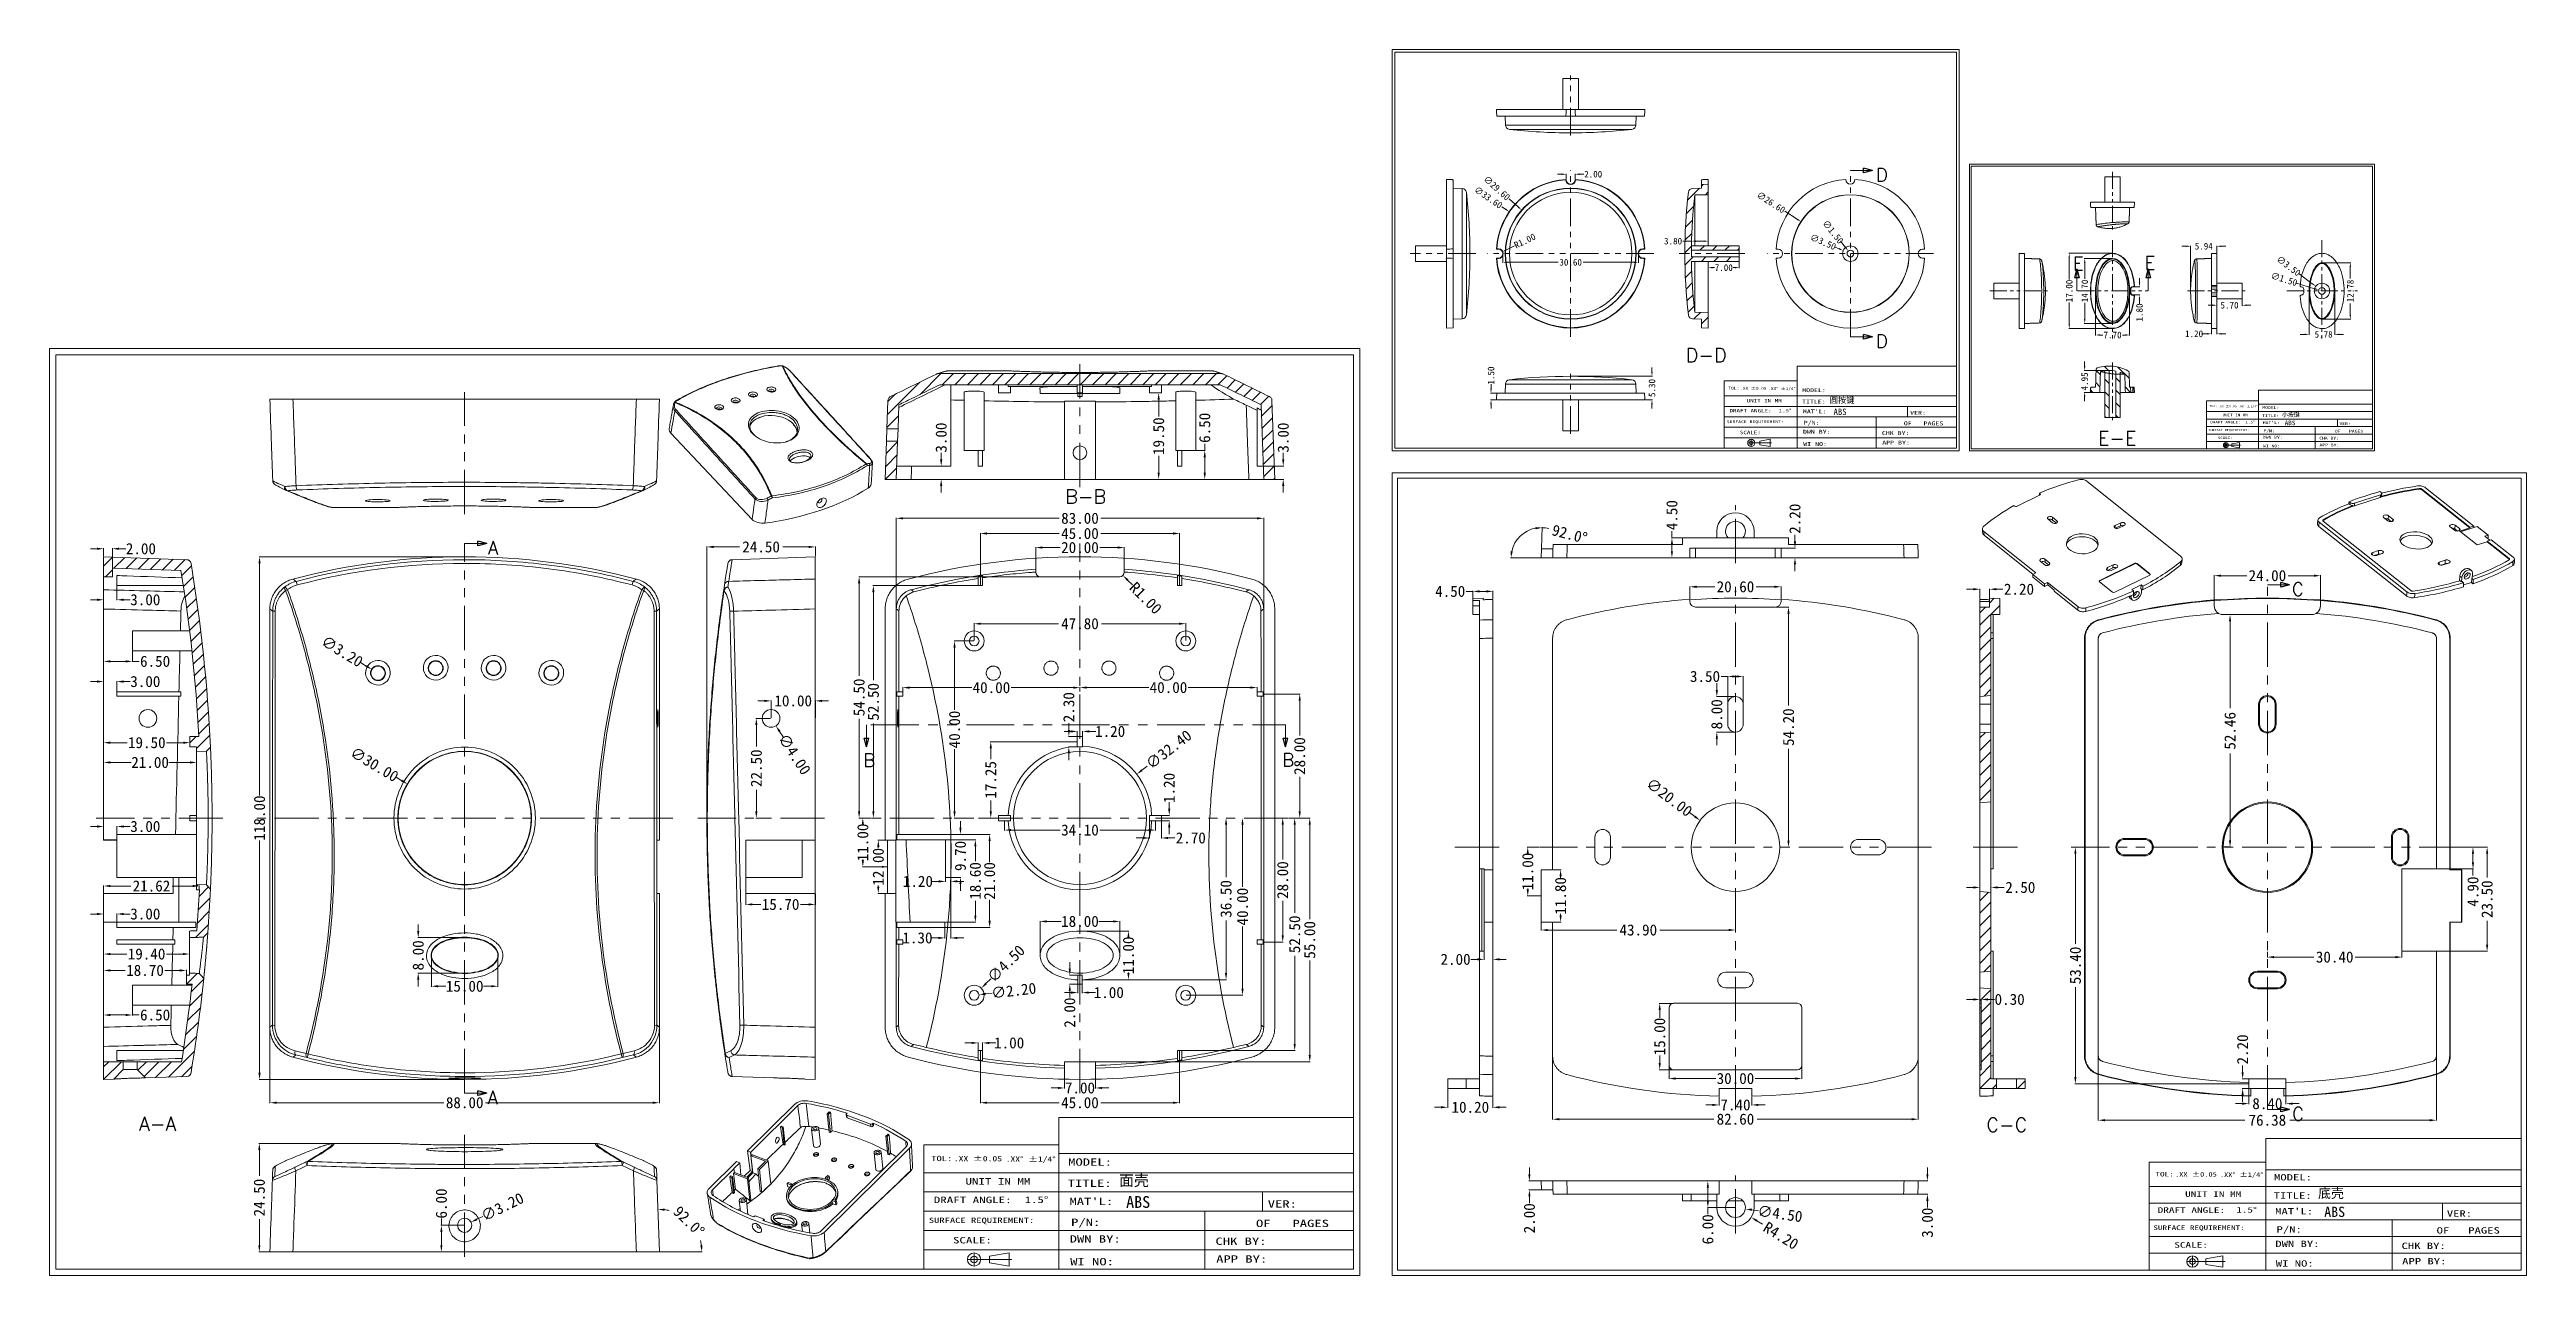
# Model space of a CAD drawing. Extents: x 25 to 585, y 188 to 465.
import ezdxf
from ezdxf.enums import TextEntityAlignment as Align

# ---------------------------------------------------------------- set-up
doc = ezdxf.new("R2010")
doc.units = 0
doc.header["$MEASUREMENT"] = 0
doc.linetypes.add('PHANTOM', pattern=[2.5, 1.25, -0.25, 0.25, -0.25, 0.25, -0.25])
for name, color, linetype in [('10', 7, 'Continuous'), ('20', 7, 'Continuous'), ('30', 7, 'Continuous'), ('40', 7, 'Continuous'), ('TOP', 7, 'Continuous')]:
    doc.layers.add(name, color=color, linetype=linetype)
doc.styles.add('blockfont', font='simplex.shx', dxfattribs={"bigfont": 'bigfont'})
doc.dimstyles.new('1', dxfattribs={"dimtxt": 2.5, "dimasz": 1.5, "dimexe": 0.1, "dimexo": 0.1, "dimgap": 0.09, "dimtad": 0, "dimzin": 0, "dimdsep": 46, "dimtxsty": 'Standard', "dimcen": 0, "dimclrd": 4, "dimclre": 4, "dimclrt": 3, "dimadec": 1, "dimazin": 0, "dimtfac": 1, "dimtofl": 0, "dimtmove": 0, "dimatfit": 3, "dimfxl": 0.18, "dimtolj": 1, "dimtzin": 0, "dimlwd": 9, "dimlwe": 9, "dimarcsym": 0})
doc.dimstyles.new('2', dxfattribs={"dimtxt": 1.5, "dimasz": 1, "dimexe": 0.1, "dimexo": 0.1, "dimgap": 0.09, "dimtad": 0, "dimzin": 0, "dimdsep": 46, "dimtxsty": 'Standard', "dimcen": 0, "dimclrd": 4, "dimclre": 4, "dimclrt": 3, "dimadec": 1, "dimazin": 0, "dimtfac": 1, "dimtofl": 0, "dimtmove": 0, "dimatfit": 3, "dimfxl": 0.18, "dimtolj": 1, "dimtzin": 0, "dimlwd": 9, "dimlwe": 9, "dimarcsym": 0})

msp = doc.modelspace()

# ---------------------------------------------------------------- texts
at = {"color": 3, "lineweight": 9, "attachment_point": 1}
for s, insert, char_height, width in [('{\\fSimSun|b0|i0|c134|p54;圆按键}', (427.57, 386.395), 1.33605, 535.71754), ('{\\fSimSun|b0|i0|c134|p54;小按键}', (529.735, 382.934), 0.95432, 382.65538), ('{\\fSimSun|b0|i0|c134|p54;面壳}', (267.025, 210.774), 2.46902, 990.00601), ('{\\fSimSun|b0|i0|c134|p54;底壳}', (537.892, 207.732), 2.13768, 857.14806)]:
    msp.add_mtext(s, dxfattribs=dict(at, insert=insert, char_height=char_height, width=width))
at = {"color": 3, "linetype": 'Continuous', "lineweight": 9, "attachment_point": 1}
for insert, char_height, width in [((428.438, 383.823), 1.4411, 9.1024), ((530.356, 381.097), 1.0294, 6.50172), ((268.63, 206.02), 2.6632, 16.82124), ((539.282, 203.616), 2.3058, 14.56384)]:
    msp.add_mtext('ABS', dxfattribs=dict(at, insert=insert, char_height=char_height, width=width))
at = {"layer": 'TOP', "color": 1, "linetype": 'Continuous', "lineweight": 9, "style": 'blockfont'}
for s, insert, char_height, attachment_point in [('\\W01.000;D', (438.007, 435.116), 3, 7), ('\\W01.000;E', (482.522, 415.062), 3, 7), ('\\W01.000;E', (498.701, 415.24), 3, 7), ('\\W01.000; \\H3.17;D-D\\H3.17;', (398.57, 394.318), 3.175, 8), ('\\W01.000;D', (438.007, 397.546), 3, 7), ('\\W01.000; \\H3.17;E-E\\H3.17;', (491.428, 375.57), 3.175, 8), ('\\W01.000; \\H3.17;B-B\\H3.17;', (258.39, 362.371), 3.175, 8), ('\\W01.000;A', (124.469, 350.904), 3, 7), ('\\W01.000;C', (531.982, 341.555), 3, 7), ('\\W01.000;B', (209.249, 302.919), 3, 7), ('\\W01.000;B', (303.889, 302.993), 3, 7), ('\\W01.000;A', (124.37, 226.793), 3, 7), ('\\W01.000; \\H3.17;A-A\\H3.17;', (48.745, 220.754), 3.175, 8), ('\\W01.000;C', (532.02, 223.081), 3, 7), ('\\W01.000; \\H3.17;C-C\\H3.17;', (466.506, 220.549), 3.175, 8)]:
    msp.add_mtext(s, dxfattribs=dict(at, insert=insert, char_height=char_height, attachment_point=attachment_point))

# ---------------------------------------------------------------- blocks, each defined once
blk = doc.blocks.new('HATCH1')
at = {"color": 200, "linetype": 'Continuous'}
for p, q in [((13.63, 348.28), (15.66, 350.3)), ((14.05, 345.87), (15.63, 347.45)), ((15.97, 347.78), (18.39, 350.2)), ((18.7, 347.69), (21.12, 350.11)), ((21.44, 347.59), (23.86, 350.01)), ((24.17, 347.5), (26.59, 349.92)), ((26.91, 347.4), (29.33, 349.82)), ((29.64, 347.31), (32.06, 349.72)), ((31.29, 346.13), (33.47, 348.3)), ((31.67, 343.68), (33.86, 345.87)), ((32.04, 341.22), (34.24, 343.42)), ((32.39, 338.74), (34.6, 340.95)), ((32.72, 336.25), (34.95, 338.47)), ((33.04, 333.74), (35.28, 335.98)), ((33.34, 331.21), (35.59, 333.46)), ((33.62, 328.67), (35.89, 330.93)), ((33.89, 326.11), (36.17, 328.38)), ((34.14, 323.53), (36.43, 325.82)), ((34.37, 320.94), (36.68, 323.24)), ((34.58, 318.32), (36.91, 320.64)), ((34.78, 315.69), (37.12, 318.02)), ((34.96, 313.04), (37.31, 315.39)), ((33.13, 308.39), (34.51, 309.77)), ((34.63, 307.06), (37.63, 310.06)), ((35.11, 310.37), (37.48, 312.73)), ((36.85, 306.45), (37.17, 306.77)), ((34.63, 275.96), (35.02, 276.35)), ((35.18, 273.69), (37.31, 275.82)), ((34.82, 267.67), (37.5, 270.35)), ((35.02, 270.69), (37.67, 273.34)), ((34.39, 264.42), (37.3, 267.33)), ((32.33, 253.88), (34.77, 256.31)), ((33.41, 252.13), (36.23, 254.95)), ((32.61, 245.68), (35.5, 248.56)), ((33.03, 248.92), (35.88, 251.77)), ((31.68, 239.09), (34.64, 242.05)), ((32.16, 242.4), (35.09, 245.32)), ((13.63, 235.2), (14.81, 236.37)), ((13.63, 232.37), (17.64, 236.37)), ((21.36, 234.44), (23.3, 236.37)), ((22.78, 233.02), (26.12, 236.37)), ((25.36, 232.78), (28.95, 236.37)), ((28.29, 232.88), (34.15, 238.73)), ((31.23, 232.98), (33.62, 235.38))]:
    blk.add_line(p, q, dxfattribs=at)
blk = doc.blocks.new('HATCH3')
at = {"color": 200, "linetype": 'Continuous'}
for p, q in [((253.36, 399.66), (258.06, 404.35)), ((258.38, 401.84), (260.89, 404.35)), ((261.21, 401.84), (263.72, 404.35)), ((264.04, 401.84), (266.55, 404.35)), ((266.87, 401.84), (269.38, 404.35)), ((269.7, 401.84), (272.21, 404.35)), ((272.53, 401.84), (275.03, 404.35)), ((275.36, 401.84), (277.86, 404.35)), ((278.19, 401.84), (280.69, 404.35)), ((281.02, 401.84), (283.52, 404.35)), ((283.85, 401.84), (286.35, 404.35)), ((286.68, 401.84), (289.18, 404.35)), ((289.51, 401.84), (292.01, 404.35)), ((292.34, 401.84), (294.84, 404.35)), ((295.17, 401.84), (297.67, 404.35)), ((298, 401.84), (300.5, 404.35)), ((300.83, 401.84), (303.33, 404.35)), ((303.66, 401.84), (306.16, 404.35)), ((306.49, 401.84), (308.99, 404.35)), ((309.32, 401.84), (311.82, 404.35)), ((312.15, 401.84), (314.65, 404.35)), ((314.98, 401.84), (317.48, 404.35)), ((317.81, 401.84), (320.31, 404.35)), ((320.64, 401.84), (322.67, 403.88)), ((322.7, 401.08), (324.57, 402.95)), ((246, 395.13), (253.28, 402.4)), ((246.1, 398.06), (247.74, 399.69)), ((324.6, 400.15), (326.47, 402.02)), ((326.5, 399.22), (328.37, 401.09)), ((328.4, 398.29), (330.27, 400.16)), ((330.3, 397.37), (332.17, 399.23)), ((245.89, 392.2), (248.49, 394.79)), ((330.49, 394.72), (332.9, 397.14)), ((330.58, 391.99), (333, 394.41)), ((245.69, 386.34), (248.28, 388.93)), ((330.68, 389.26), (333.09, 391.67)), ((330.77, 386.53), (333.19, 388.94)), ((330.87, 383.8), (333.29, 386.21)), ((245.49, 380.48), (248.08, 383.07)), ((245.59, 383.41), (248.18, 386)), ((330.96, 381.06), (333.38, 383.48)), ((333.21, 380.48), (333.48, 380.75))]:
    blk.add_line(p, q, dxfattribs=at)
blk = doc.blocks.new('HATCH5')
at = {"color": 200, "linetype": 'Continuous'}
for p, q in [((427.02, 147.26), (431.52, 151.76)), ((427.02, 150.09), (428.3, 151.36)), ((429.22, 152.29), (430.28, 153.35)), ((427.02, 144.44), (429.52, 146.93)), ((427.02, 141.61), (429.52, 144.11)), ((427.02, 138.78), (429.52, 141.28)), ((427.02, 135.96), (429.52, 138.45)), ((427.02, 133.13), (429.52, 135.63)), ((427.97, 131.25), (429.52, 132.8)), ((427.02, 121.82), (428.26, 123.06)), ((427.02, 118.99), (429.52, 121.49)), ((427.02, 116.17), (429.52, 118.66)), ((427.02, 113.34), (429.52, 115.84)), ((427.02, 110.51), (429.52, 113.01)), ((427.02, 107.69), (429.52, 110.18)), ((427.02, 85.07), (428.95, 87)), ((427.02, 82.24), (429.52, 84.74)), ((427.02, 79.42), (429.52, 81.91)), ((427.02, 76.59), (429.52, 79.09)), ((427.02, 73.76), (429.52, 76.26)), ((427.02, 70.93), (429.52, 73.43)), ((427.91, 68.99), (429.52, 70.6)), ((427.02, 65.28), (427.15, 65.4)), ((427.02, 62.45), (429.52, 64.95)), ((427.32, 59.93), (429.52, 62.12)), ((427.32, 57.1), (429.52, 59.3)), ((427.32, 54.27), (429.52, 56.47)), ((427.32, 51.44), (429.52, 53.64)), ((427.32, 48.62), (429.52, 50.82)), ((427.02, 45.49), (429.52, 47.99)), ((427.02, 42.66), (429.52, 45.16)), ((429.85, 42.66), (430.77, 43.58)), ((435.51, 42.66), (437.22, 44.37))]:
    blk.add_line(p, q, dxfattribs=at)
blk = doc.blocks.new('HATCH7')
at = {"color": 200, "linetype": 'Continuous'}
for p, q in [((107, 112.54), (109.7, 115.25)), ((110.19, 115.73), (110.56, 116.1)), ((111.04, 113.75), (111.69, 114.4)), ((106.53, 106.43), (108.13, 108.02)), ((106.72, 109.44), (108.36, 111.08)), ((106.39, 100.63), (107.98, 102.21)), ((106.42, 103.49), (107.98, 105.04)), ((109.8, 101.21), (110.81, 102.21)), ((112.63, 101.21), (113.64, 102.21)), ((115.46, 101.21), (116.47, 102.21)), ((118.29, 101.21), (118.69, 101.61)), ((106.42, 97.83), (108.3, 99.71)), ((106.51, 95.09), (107.95, 96.53)), ((110.13, 98.71), (111.13, 99.71)), ((112.96, 98.71), (113.96, 99.71)), ((115.79, 98.71), (116.79, 99.71)), ((118.62, 98.71), (118.69, 98.78)), ((106.66, 92.41), (108.07, 93.83)), ((106.86, 89.79), (108.25, 91.18)), ((107.12, 87.22), (108.48, 88.59)), ((108.45, 85.72), (109.92, 87.19)), ((110.19, 84.63), (111.69, 86.13))]:
    blk.add_line(p, q, dxfattribs=at)
blk = doc.blocks.new('HATCH9')
at = {"color": 200, "linetype": 'Continuous'}
for p, q in [((485.05, 370.47), (485.61, 371.02)), ((486.31, 368.89), (487.28, 369.86)), ((489.04, 368.8), (490.01, 369.76)), ((479.35, 367.6), (479.55, 367.8)), ((479.35, 364.77), (479.88, 365.3)), ((481.38, 366.8), (482.38, 367.8)), ((481.71, 364.3), (482.71, 365.3)), ((484.21, 366.8), (485.21, 367.8)), ((484.54, 364.3), (485.54, 365.3)), ((487.04, 366.8), (488.04, 367.8)), ((487.37, 364.3), (488.37, 365.3)), ((488.16, 362.26), (490.74, 364.83)), ((489.87, 366.8), (490.92, 367.85)), ((485.05, 361.99), (486.27, 363.2))]:
    blk.add_line(p, q, dxfattribs=at)
blk = doc.blocks.new('ASSORTED_DRAFT1')
at = {"color": 13}
for p, q in [((124.2, 362.67, 124.2), (122.2, 363.21)), ((122.2, 362.14), (122.2, 363.21)), ((124.2, 362.67, 124.2), (122.2, 362.14))]:
    blk.add_line(p, q, dxfattribs=at)
blk = doc.blocks.new('ASSORTED_DRAFT2')
at = {"color": 13}
for p, q in [((124.2, 222.26, 124.2), (122.2, 222.8)), ((122.2, 221.73), (122.2, 222.8)), ((124.2, 222.26, 124.2), (122.2, 221.73))]:
    blk.add_line(p, q, dxfattribs=at)
blk = doc.blocks.new('ASSORTED_DRAFT3')
at = {"color": 13}
for p, q in [((343.1, 307.42, 343.1), (342.57, 309.42)), ((342.57, 309.42), (343.64, 309.42)), ((343.1, 307.42, 343.1), (343.64, 309.42))]:
    blk.add_line(p, q, dxfattribs=at)
blk = doc.blocks.new('ASSORTED_DRAFT4')
at = {"color": 13}
for p, q in [((235.38, 307.42, 235.38), (234.85, 309.42)), ((234.85, 309.42), (235.92, 309.42)), ((235.38, 307.42, 235.38), (235.92, 309.42))]:
    blk.add_line(p, q, dxfattribs=at)
blk = doc.blocks.new('ASSORTED_DRAFT5')
at = {"color": 13}
for p, q in [((507.01, 158.39, 507.01), (505.01, 158.92)), ((505.01, 157.85), (505.01, 158.92)), ((507.01, 158.39, 507.01), (505.01, 157.85))]:
    blk.add_line(p, q, dxfattribs=at)
blk = doc.blocks.new('ASSORTED_DRAFT6')
at = {"color": 13}
for p, q in [((507.01, 35.91, 507.01), (505.01, 36.45)), ((505.01, 35.38), (505.01, 36.45)), ((507.01, 35.91, 507.01), (505.01, 35.38))]:
    blk.add_line(p, q, dxfattribs=at)
blk = doc.blocks.new('ASSORTED_DRAFT7')
at = {"color": 13}
for p, q in [((158.41, 122.23, 158.41), (156.41, 122.77)), ((156.41, 121.7), (156.41, 122.77)), ((158.41, 122.23, 158.41), (156.41, 121.7))]:
    blk.add_line(p, q, dxfattribs=at)
blk = doc.blocks.new('ASSORTED_DRAFT8')
at = {"color": 13}
for p, q in [((158.41, 78.66, 158.41), (156.41, 79.2)), ((156.41, 78.13), (156.41, 79.2)), ((158.41, 78.66, 158.41), (156.41, 78.13))]:
    blk.add_line(p, q, dxfattribs=at)
blk = doc.blocks.new('ASSORTED_DRAFT9')
at = {"color": 13}
for p, q in [((525.66, 376.8, 525.66), (523.66, 377.33)), ((523.66, 376.26), (523.66, 377.33)), ((525.66, 376.8, 525.66), (523.66, 376.26))]:
    blk.add_line(p, q, dxfattribs=at)
blk = doc.blocks.new('ASSORTED_DRAFT10')
at = {"color": 13}
for p, q in [((525.66, 355.31, 525.66), (523.66, 355.85)), ((523.66, 354.78), (523.66, 355.85)), ((525.66, 355.31, 525.66), (523.66, 354.78))]:
    blk.add_line(p, q, dxfattribs=at)
blk = doc.blocks.new('*D15')
at = {"color": 4, "linetype": 'Continuous', "lineweight": 9}
for p, q in [((491.37, 418.88), (481.58, 418.88)), ((481.68, 417.88), (481.68, 412.97)), ((481.68, 402.88), (481.68, 407.79)), ((491.37, 401.88), (481.58, 401.88))]:
    blk.add_line(p, q, dxfattribs=at)
for points in [[(481.52, 417.88), (481.85, 417.88), (481.68, 418.88)], [(481.52, 402.88), (481.85, 402.88), (481.68, 401.88)]]:
    blk.add_solid(points, dxfattribs=at)
at = {"layer": 'Defpoints', "color": 0, "linetype": 'Continuous', "lineweight": 9}
for p in [(491.47, 418.88), (481.68, 401.88), (491.47, 401.88)]:
    blk.add_point(p, dxfattribs=at)
at = {"color": 3, "linetype": 'Continuous', "lineweight": 9, "insert": (481.68, 410.38), "char_height": 1.5, "attachment_point": 5, "rotation": 90}
blk.add_mtext('\\A1;17.00', dxfattribs=at)
blk = doc.blocks.new('*D16')
at = {"color": 4, "linetype": 'Continuous', "lineweight": 9}
for p, q in [((491.37, 417.73), (485.09, 417.73)), ((485.19, 416.73), (485.19, 413.1)), ((491.37, 403.03), (485.09, 403.03)), ((485.19, 404.03), (485.19, 407.67))]:
    blk.add_line(p, q, dxfattribs=at)
for points in [[(485.02, 416.73), (485.35, 416.73), (485.19, 417.73)], [(485.02, 404.03), (485.35, 404.03), (485.19, 403.03)]]:
    blk.add_solid(points, dxfattribs=at)
at = {"layer": 'Defpoints', "color": 0, "linetype": 'Continuous', "lineweight": 9}
for p in [(485.19, 417.73), (491.47, 417.73), (491.47, 403.03)]:
    blk.add_point(p, dxfattribs=at)
at = {"color": 3, "linetype": 'Continuous', "lineweight": 9, "insert": (485.19, 410.38), "char_height": 1.5, "attachment_point": 5, "rotation": 90}
blk.add_mtext('\\A1;14.70', dxfattribs=at)
blk = doc.blocks.new('*D17')
at = {"color": 4, "linetype": 'Continuous', "lineweight": 9}
for p, q in [((487.62, 410.28), (487.62, 400.34)), ((495.32, 410.28), (495.32, 400.34)), ((488.62, 400.44), (489.26, 400.44)), ((494.32, 400.44), (493.69, 400.44))]:
    blk.add_line(p, q, dxfattribs=at)
for points in [[(488.62, 400.61), (488.62, 400.28), (487.62, 400.44)], [(494.32, 400.61), (494.32, 400.28), (495.32, 400.44)]]:
    blk.add_solid(points, dxfattribs=at)
at = {"layer": 'Defpoints', "color": 0, "linetype": 'Continuous', "lineweight": 9}
for p in [(487.62, 410.38), (495.32, 410.38), (495.32, 400.44)]:
    blk.add_point(p, dxfattribs=at)
at = {"color": 3, "linetype": 'Continuous', "lineweight": 9, "insert": (491.47, 400.44), "char_height": 1.5, "attachment_point": 5}
blk.add_mtext('\\A1;7.70', dxfattribs=at)
blk = doc.blocks.new('*D18')
at = {"color": 4, "linetype": 'Continuous', "lineweight": 9}
for p, q in [((535.88, 410.28), (535.88, 400.48)), ((541.66, 410.28), (541.66, 400.48)), ((534.88, 400.58), (533.88, 400.58)), ((542.66, 400.58), (543.66, 400.58))]:
    blk.add_line(p, q, dxfattribs=at)
for points in [[(534.88, 400.74), (534.88, 400.41), (535.88, 400.58)], [(542.66, 400.74), (542.66, 400.41), (541.66, 400.58)]]:
    blk.add_solid(points, dxfattribs=at)
at = {"layer": 'Defpoints', "color": 0, "linetype": 'Continuous', "lineweight": 9}
for p in [(535.88, 410.38), (541.66, 410.38), (541.66, 400.58)]:
    blk.add_point(p, dxfattribs=at)
at = {"color": 3, "linetype": 'Continuous', "lineweight": 9, "insert": (539.15, 400.58), "char_height": 1.5, "attachment_point": 5}
blk.add_mtext('\\A1;5.78', dxfattribs=at)
blk = doc.blocks.new('*D19')
at = {"color": 4, "linetype": 'Continuous', "lineweight": 9}
for p, q in [((538.87, 416.77), (545.28, 416.77)), ((545.18, 415.77), (545.18, 413.22)), ((538.87, 403.99), (545.28, 403.99)), ((545.18, 404.99), (545.18, 407.54))]:
    blk.add_line(p, q, dxfattribs=at)
for points in [[(545.01, 415.77), (545.34, 415.77), (545.18, 416.77)], [(545.01, 404.99), (545.34, 404.99), (545.18, 403.99)]]:
    blk.add_solid(points, dxfattribs=at)
at = {"layer": 'Defpoints', "color": 0, "linetype": 'Continuous', "lineweight": 9}
for p in [(538.77, 416.77), (545.18, 416.77), (538.77, 403.99)]:
    blk.add_point(p, dxfattribs=at)
at = {"color": 3, "linetype": 'Continuous', "lineweight": 9, "insert": (545.18, 410.38), "char_height": 1.5, "attachment_point": 5, "rotation": 90}
blk.add_mtext('\\A1;12.78', dxfattribs=at)
blk = doc.blocks.new('*D20')
at = {"color": 4, "linetype": 'Continuous', "lineweight": 9}
blk.add_line((533.6, 414.26), (536.57, 412.03), dxfattribs=at)
blk.add_solid([(536.67, 412.16), (536.47, 411.9), (537.37, 411.43)], dxfattribs=at)
at = {"layer": 'Defpoints', "color": 0, "linetype": 'Continuous', "lineweight": 9}
for p in [(537.37, 411.43), (540.17, 409.33)]:
    blk.add_point(p, dxfattribs=at)
at = {"color": 3, "linetype": 'Continuous', "lineweight": 9, "insert": (531.23, 416.04), "char_height": 1.5, "attachment_point": 5, "rotation": 323.1445}
blk.add_mtext('\\A1;∅3.50', dxfattribs=at)
blk = doc.blocks.new('*D21')
at = {"color": 4, "linetype": 'Continuous', "lineweight": 9}
blk.add_line((532.8, 412.25), (537.1, 410.9), dxfattribs=at)
blk.add_solid([(537.15, 411.06), (537.05, 410.74), (538.06, 410.61)], dxfattribs=at)
at = {"layer": 'Defpoints', "color": 0, "linetype": 'Continuous', "lineweight": 9}
for p in [(538.06, 410.61), (539.49, 410.16)]:
    blk.add_point(p, dxfattribs=at)
at = {"color": 3, "linetype": 'Continuous', "lineweight": 9, "insert": (530.21, 413.06), "char_height": 1.5, "attachment_point": 5, "rotation": 342.6405}
blk.add_mtext('\\A1;∅1.50', dxfattribs=at)
blk = doc.blocks.new('*D22')
at = {"color": 4, "linetype": 'Continuous', "lineweight": 9}
for p, q in [((496.22, 411.28), (497.65, 411.28)), ((496.22, 409.48), (497.65, 409.48)), ((497.55, 412.28), (497.55, 413.28)), ((497.55, 408.48), (497.55, 407.48))]:
    blk.add_line(p, q, dxfattribs=at)
for points in [[(497.39, 412.28), (497.72, 412.28), (497.55, 411.28)], [(497.39, 408.48), (497.72, 408.48), (497.55, 409.48)]]:
    blk.add_solid(points, dxfattribs=at)
at = {"layer": 'Defpoints', "color": 0, "linetype": 'Continuous', "lineweight": 9}
for p in [(496.12, 411.28), (496.12, 409.48), (497.55, 409.48)]:
    blk.add_point(p, dxfattribs=at)
at = {"color": 3, "linetype": 'Continuous', "lineweight": 9, "insert": (497.55, 405.52), "char_height": 1.5, "attachment_point": 5, "rotation": 90}
blk.add_mtext('\\A1;1.80', dxfattribs=at)
blk = doc.blocks.new('*D23')
at = {"color": 4, "linetype": 'Continuous', "lineweight": 9}
for p, q in [((512.84, 400.71), (511.84, 400.71)), ((513.84, 401.85), (513.84, 400.61)), ((515.04, 401.78), (515.04, 400.61)), ((516.04, 400.71), (517.04, 400.71))]:
    blk.add_line(p, q, dxfattribs=at)
for points in [[(512.84, 400.88), (512.84, 400.54), (513.84, 400.71)], [(516.04, 400.88), (516.04, 400.54), (515.04, 400.71)]]:
    blk.add_solid(points, dxfattribs=at)
at = {"layer": 'Defpoints', "color": 0, "linetype": 'Continuous', "lineweight": 9}
for p in [(513.84, 401.95), (513.84, 400.71), (515.04, 401.88)]:
    blk.add_point(p, dxfattribs=at)
at = {"color": 3, "linetype": 'Continuous', "lineweight": 9, "insert": (509.88, 400.71), "char_height": 1.5, "attachment_point": 5}
blk.add_mtext('\\A1;1.20', dxfattribs=at)
blk = doc.blocks.new('*D24')
at = {"color": 4, "linetype": 'Continuous', "lineweight": 9}
for p, q in [((508.1, 420.48), (507.1, 420.48)), ((509.1, 410.48), (509.1, 420.58)), ((515.04, 418.98), (515.04, 420.58)), ((516.04, 420.48), (517.04, 420.48))]:
    blk.add_line(p, q, dxfattribs=at)
for points in [[(508.1, 420.65), (508.1, 420.31), (509.1, 420.48)], [(516.04, 420.65), (516.04, 420.31), (515.04, 420.48)]]:
    blk.add_solid(points, dxfattribs=at)
at = {"layer": 'Defpoints', "color": 0, "linetype": 'Continuous', "lineweight": 9}
for p in [(509.1, 420.48), (515.04, 418.88), (509.1, 410.38)]:
    blk.add_point(p, dxfattribs=at)
at = {"color": 3, "linetype": 'Continuous', "lineweight": 9, "insert": (512.07, 420.48), "char_height": 1.5, "attachment_point": 5}
blk.add_mtext('\\A1;5.94', dxfattribs=at)
blk = doc.blocks.new('*D25')
at = {"color": 4, "linetype": 'Continuous', "lineweight": 9}
for p, q in [((515.04, 408.53), (515.04, 407.06)), ((520.74, 408.53), (520.74, 407.06)), ((514.04, 407.16), (513.04, 407.16)), ((521.74, 407.16), (522.74, 407.16))]:
    blk.add_line(p, q, dxfattribs=at)
for points in [[(514.04, 407.33), (514.04, 407), (515.04, 407.16)], [(521.74, 407.33), (521.74, 407), (520.74, 407.16)]]:
    blk.add_solid(points, dxfattribs=at)
at = {"layer": 'Defpoints', "color": 0, "linetype": 'Continuous', "lineweight": 9}
for p in [(515.04, 408.63), (520.74, 408.63), (520.74, 407.16)]:
    blk.add_point(p, dxfattribs=at)
at = {"color": 3, "linetype": 'Continuous', "lineweight": 9, "insert": (517.89, 407.16), "char_height": 1.5, "attachment_point": 5}
blk.add_mtext('\\A1;5.70', dxfattribs=at)
blk = doc.blocks.new('*D26')
at = {"color": 4, "linetype": 'Continuous', "lineweight": 9}
for p, q in [((490.62, 392.44), (485.06, 392.44)), ((485.16, 393.44), (485.16, 394.44)), ((486.37, 387.49), (485.06, 387.49)), ((485.16, 386.49), (485.16, 385.49))]:
    blk.add_line(p, q, dxfattribs=at)
for points in [[(484.99, 393.44), (485.33, 393.44), (485.16, 392.44)], [(484.99, 386.49), (485.33, 386.49), (485.16, 387.49)]]:
    blk.add_solid(points, dxfattribs=at)
at = {"layer": 'Defpoints', "color": 0, "linetype": 'Continuous', "lineweight": 9}
for p in [(485.16, 392.44), (490.72, 392.44), (486.47, 387.49)]:
    blk.add_point(p, dxfattribs=at)
at = {"color": 3, "linetype": 'Continuous', "lineweight": 9, "insert": (485.16, 389.96), "char_height": 1.5, "attachment_point": 5, "rotation": 90}
blk.add_mtext('\\A1;4.95', dxfattribs=at)
blk = doc.blocks.new('*D27')
at = {"color": 4, "linetype": 'Continuous', "lineweight": 9}
blk.add_line((353.52, 429.41), (354.35, 428.85), dxfattribs=at)
blk.add_solid([(354.44, 428.99), (354.25, 428.71), (355.17, 428.28)], dxfattribs=at)
at = {"layer": 'Defpoints', "color": 0, "linetype": 'Continuous', "lineweight": 9}
for p in [(355.17, 428.28), (382.92, 409.35)]:
    blk.add_point(p, dxfattribs=at)
at = {"color": 3, "linetype": 'Continuous', "lineweight": 9, "insert": (350.45, 431.51), "char_height": 1.5, "attachment_point": 5, "rotation": 325.6898}
blk.add_mtext('\\A1;∅33.60', dxfattribs=at)
blk = doc.blocks.new('*D28')
at = {"color": 4, "linetype": 'Continuous', "lineweight": 9}
blk.add_line((355.15, 431.16), (357.24, 429.31), dxfattribs=at)
blk.add_solid([(357.35, 429.43), (357.13, 429.19), (357.98, 428.65)], dxfattribs=at)
at = {"layer": 'Defpoints', "color": 0, "linetype": 'Continuous', "lineweight": 9}
for p in [(357.98, 428.65), (380.11, 408.98)]:
    blk.add_point(p, dxfattribs=at)
at = {"color": 3, "linetype": 'Continuous', "lineweight": 9, "insert": (352.37, 433.63), "char_height": 1.5, "attachment_point": 5, "rotation": 318.3754}
blk.add_mtext('\\A1;∅29.60', dxfattribs=at)
blk = doc.blocks.new('*D29')
at = {"color": 4, "linetype": 'Continuous', "lineweight": 9}
for p, q in [((367.05, 436.74), (366.05, 436.74)), ((368.05, 435.69), (368.05, 436.84)), ((370.05, 435.69), (370.05, 436.84)), ((371.05, 436.74), (372.05, 436.74))]:
    blk.add_line(p, q, dxfattribs=at)
for points in [[(367.05, 436.91), (367.05, 436.57), (368.05, 436.74)], [(371.05, 436.91), (371.05, 436.57), (370.05, 436.74)]]:
    blk.add_solid(points, dxfattribs=at)
at = {"layer": 'Defpoints', "color": 0, "linetype": 'Continuous', "lineweight": 9}
for p in [(370.05, 436.74), (368.05, 435.59), (370.05, 435.59)]:
    blk.add_point(p, dxfattribs=at)
at = {"color": 3, "linetype": 'Continuous', "lineweight": 9, "insert": (374.14, 436.74), "char_height": 1.5, "attachment_point": 5}
blk.add_mtext('\\A1;2.00', dxfattribs=at)
blk = doc.blocks.new('*D30')
at = {"color": 4, "linetype": 'Continuous', "lineweight": 9}
blk.add_line((356.37, 420.57), (354.55, 419.69), dxfattribs=at)
blk.add_solid([(354.47, 419.84), (354.62, 419.54), (353.65, 419.25)], dxfattribs=at)
at = {"layer": 'Defpoints', "color": 0, "linetype": 'Continuous', "lineweight": 9}
for p in [(352.75, 418.82), (353.65, 419.25)]:
    blk.add_point(p, dxfattribs=at)
at = {"color": 3, "linetype": 'Continuous', "lineweight": 9, "insert": (358.7, 421.7), "char_height": 1.5, "attachment_point": 5, "rotation": 25.873}
blk.add_mtext('\\A1;R1.00', dxfattribs=at)
blk = doc.blocks.new('*D31')
at = {"color": 4, "linetype": 'Continuous', "lineweight": 9}
for p, q in [((353.75, 418.72), (353.75, 416.75)), ((354.75, 416.85), (366.21, 416.85)), ((383.35, 416.85), (371.89, 416.85)), ((384.35, 418.72), (384.35, 416.75))]:
    blk.add_line(p, q, dxfattribs=at)
for points in [[(354.75, 417.01), (354.75, 416.68), (353.75, 416.85)], [(383.35, 417.01), (383.35, 416.68), (384.35, 416.85)]]:
    blk.add_solid(points, dxfattribs=at)
at = {"layer": 'Defpoints', "color": 0, "linetype": 'Continuous', "lineweight": 9}
for p in [(353.75, 418.82), (384.35, 418.82), (384.35, 416.85)]:
    blk.add_point(p, dxfattribs=at)
at = {"color": 3, "linetype": 'Continuous', "lineweight": 9, "insert": (369.05, 416.85), "char_height": 1.5, "attachment_point": 5}
blk.add_mtext('\\A1;30.60', dxfattribs=at)
blk = doc.blocks.new('*D32')
at = {"color": 4, "linetype": 'Continuous', "lineweight": 9}
blk.add_line((417.43, 428.38), (420.23, 426.57), dxfattribs=at)
blk.add_solid([(420.32, 426.71), (420.14, 426.43), (421.07, 426.03)], dxfattribs=at)
at = {"layer": 'Defpoints', "color": 0, "linetype": 'Continuous', "lineweight": 9}
for p in [(421.07, 426.03), (443.41, 411.6)]:
    blk.add_point(p, dxfattribs=at)
at = {"color": 3, "linetype": 'Continuous', "lineweight": 9, "insert": (414.31, 430.39), "char_height": 1.5, "attachment_point": 5, "rotation": 327.1518}
blk.add_mtext('\\A1;∅26.60', dxfattribs=at)
blk = doc.blocks.new('*D33')
at = {"color": 4, "linetype": 'Continuous', "lineweight": 9}
blk.add_line((428.79, 420.3), (429.71, 419.9), dxfattribs=at)
blk.add_solid([(429.78, 420.06), (429.65, 419.75), (430.63, 419.51)], dxfattribs=at)
at = {"layer": 'Defpoints', "color": 0, "linetype": 'Continuous', "lineweight": 9}
for p in [(430.63, 419.51), (433.85, 418.12)]:
    blk.add_point(p, dxfattribs=at)
at = {"color": 3, "linetype": 'Continuous', "lineweight": 9, "insert": (426.07, 421.47), "char_height": 1.5, "attachment_point": 5, "rotation": 336.7083}
blk.add_mtext('\\A1;∅3.50', dxfattribs=at)
blk = doc.blocks.new('*D34')
at = {"color": 4, "linetype": 'Continuous', "lineweight": 9}
blk.add_line((430.02, 421.6), (431.15, 420.18), dxfattribs=at)
blk.add_solid([(431.28, 420.29), (431.02, 420.08), (431.77, 419.4)], dxfattribs=at)
at = {"layer": 'Defpoints', "color": 0, "linetype": 'Continuous', "lineweight": 9}
for p in [(431.77, 419.4), (432.71, 418.23)]:
    blk.add_point(p, dxfattribs=at)
at = {"color": 3, "linetype": 'Continuous', "lineweight": 9, "insert": (428.32, 423.72), "char_height": 1.5, "attachment_point": 5, "rotation": 308.6381}
blk.add_mtext('\\A1;∅1.50', dxfattribs=at)
blk = doc.blocks.new('*D35')
at = {"color": 4, "linetype": 'Continuous', "lineweight": 9}
for p, q in [((352.26, 387.32), (350.96, 387.32)), ((351.06, 388.32), (351.06, 389.32)), ((352.18, 385.82), (350.96, 385.82)), ((351.06, 384.82), (351.06, 383.82))]:
    blk.add_line(p, q, dxfattribs=at)
for points in [[(350.9, 388.32), (351.23, 388.32), (351.06, 387.32)], [(350.9, 384.82), (351.23, 384.82), (351.06, 385.82)]]:
    blk.add_solid(points, dxfattribs=at)
at = {"layer": 'Defpoints', "color": 0, "linetype": 'Continuous', "lineweight": 9}
for p in [(351.06, 387.32), (352.36, 387.32), (352.28, 385.82)]:
    blk.add_point(p, dxfattribs=at)
at = {"color": 3, "linetype": 'Continuous', "lineweight": 9, "insert": (351.06, 391.28), "char_height": 1.5, "attachment_point": 5, "rotation": 90}
blk.add_mtext('\\A1;1.50', dxfattribs=at)
blk = doc.blocks.new('*D36')
at = {"color": 4, "linetype": 'Continuous', "lineweight": 9}
for p, q in [((387.42, 392.12), (387.42, 393.12)), ((369.15, 391.12), (387.52, 391.12)), ((385.92, 385.82), (387.52, 385.82)), ((387.42, 384.82), (387.42, 383.82))]:
    blk.add_line(p, q, dxfattribs=at)
for points in [[(387.25, 392.12), (387.58, 392.12), (387.42, 391.12)], [(387.25, 384.82), (387.58, 384.82), (387.42, 385.82)]]:
    blk.add_solid(points, dxfattribs=at)
at = {"layer": 'Defpoints', "color": 0, "linetype": 'Continuous', "lineweight": 9}
for p in [(369.05, 391.12), (387.42, 391.12), (385.82, 385.82)]:
    blk.add_point(p, dxfattribs=at)
at = {"color": 3, "linetype": 'Continuous', "lineweight": 9, "insert": (387.42, 388.47), "char_height": 1.5, "attachment_point": 5, "rotation": 90}
blk.add_mtext('\\A1;5.30', dxfattribs=at)
blk = doc.blocks.new('*D37')
at = {"color": 4, "linetype": 'Continuous', "lineweight": 9}
for p, q in [((400.14, 416.96), (400.14, 415.55)), ((401.14, 415.65), (401.55, 415.65)), ((406.14, 415.65), (405.73, 415.65)), ((407.14, 416.97), (407.14, 415.55))]:
    blk.add_line(p, q, dxfattribs=at)
for points in [[(401.14, 415.82), (401.14, 415.48), (400.14, 415.65)], [(406.14, 415.82), (406.14, 415.48), (407.14, 415.65)]]:
    blk.add_solid(points, dxfattribs=at)
at = {"layer": 'Defpoints', "color": 0, "linetype": 'Continuous', "lineweight": 9}
for p in [(400.14, 417.06), (407.14, 417.07), (407.14, 415.65)]:
    blk.add_point(p, dxfattribs=at)
at = {"color": 3, "linetype": 'Continuous', "lineweight": 9, "insert": (403.64, 415.65), "char_height": 1.5, "attachment_point": 5}
blk.add_mtext('\\A1;7.00', dxfattribs=at)
blk = doc.blocks.new('*D38')
at = {"color": 4, "linetype": 'Continuous', "lineweight": 9}
for p, q in [((396.34, 421.63), (394.41, 421.63)), ((396.34, 419.67), (396.34, 421.73)), ((399.14, 421.63), (397.34, 421.63)), ((400.14, 420.67), (400.14, 421.73))]:
    blk.add_line(p, q, dxfattribs=at)
for points in [[(397.34, 421.79), (397.34, 421.46), (396.34, 421.63)], [(399.14, 421.79), (399.14, 421.46), (400.14, 421.63)]]:
    blk.add_solid(points, dxfattribs=at)
at = {"layer": 'Defpoints', "color": 0, "linetype": 'Continuous', "lineweight": 9}
for p in [(396.34, 421.63), (400.14, 420.57), (396.34, 419.57)]:
    blk.add_point(p, dxfattribs=at)
at = {"color": 3, "linetype": 'Continuous', "lineweight": 9, "insert": (392.19, 421.63), "char_height": 1.5, "attachment_point": 5}
blk.add_mtext('\\A1;3.80', dxfattribs=at)
blk = doc.blocks.new('*D39')
at = {"color": 4, "linetype": 'Continuous', "lineweight": 9}
for p, q in [((401.08, 226.6), (399.58, 226.6)), ((402.58, 228.45), (402.58, 226.5)), ((409.98, 228.45), (409.98, 226.5)), ((411.48, 226.6), (412.98, 226.6))]:
    blk.add_line(p, q, dxfattribs=at)
for points in [[(401.08, 226.85), (401.08, 226.35), (402.58, 226.6)], [(411.48, 226.85), (411.48, 226.35), (409.98, 226.6)]]:
    blk.add_solid(points, dxfattribs=at)
at = {"layer": 'Defpoints', "color": 0, "linetype": 'Continuous', "lineweight": 9}
for p in [(402.58, 228.55), (409.98, 228.55), (409.98, 226.6)]:
    blk.add_point(p, dxfattribs=at)
at = {"color": 3, "linetype": 'Continuous', "lineweight": 9, "insert": (406.28, 226.6), "char_height": 2.5, "attachment_point": 5}
blk.add_mtext('\\A1;7.40', dxfattribs=at)
blk = doc.blocks.new('*D40')
at = {"color": 4, "linetype": 'Continuous', "lineweight": 9}
for p, q in [((391.28, 235.44), (391.28, 232.46)), ((421.28, 235.44), (421.28, 232.46)), ((392.78, 232.56), (401.81, 232.56)), ((419.78, 232.56), (410.74, 232.56))]:
    blk.add_line(p, q, dxfattribs=at)
for points in [[(392.78, 232.81), (392.78, 232.31), (391.28, 232.56)], [(419.78, 232.81), (419.78, 232.31), (421.28, 232.56)]]:
    blk.add_solid(points, dxfattribs=at)
at = {"layer": 'Defpoints', "color": 0, "linetype": 'Continuous', "lineweight": 9}
for p in [(391.28, 235.54), (421.28, 235.54), (421.28, 232.56)]:
    blk.add_point(p, dxfattribs=at)
at = {"color": 3, "linetype": 'Continuous', "lineweight": 9, "insert": (406.28, 232.56), "char_height": 2.5, "attachment_point": 5}
blk.add_mtext('\\A1;30.00', dxfattribs=at)
blk = doc.blocks.new('*D41')
at = {"color": 4, "linetype": 'Continuous', "lineweight": 9}
for p, q in [((392.18, 249.54), (389.07, 249.54)), ((389.17, 248.04), (389.17, 246.3)), ((389.17, 236.04), (389.17, 237.79)), ((392.18, 234.54), (389.07, 234.54))]:
    blk.add_line(p, q, dxfattribs=at)
for points in [[(388.92, 248.04), (389.42, 248.04), (389.17, 249.54)], [(388.92, 236.04), (389.42, 236.04), (389.17, 234.54)]]:
    blk.add_solid(points, dxfattribs=at)
at = {"layer": 'Defpoints', "color": 0, "linetype": 'Continuous', "lineweight": 9}
for p in [(389.17, 249.54), (392.28, 249.54), (392.28, 234.54)]:
    blk.add_point(p, dxfattribs=at)
at = {"color": 3, "linetype": 'Continuous', "lineweight": 9, "insert": (389.17, 242.04), "char_height": 2.5, "attachment_point": 5, "rotation": 90}
blk.add_mtext('\\A1;15.00', dxfattribs=at)
blk = doc.blocks.new('*D42')
at = {"color": 4, "linetype": 'Continuous', "lineweight": 9}
for p, q in [((364.98, 237.5), (364.98, 223.28)), ((447.58, 237.5), (447.58, 223.28)), ((366.48, 223.38), (401.4, 223.38)), ((446.08, 223.38), (411.16, 223.38))]:
    blk.add_line(p, q, dxfattribs=at)
for points in [[(366.48, 223.63), (366.48, 223.13), (364.98, 223.38)], [(446.08, 223.63), (446.08, 223.13), (447.58, 223.38)]]:
    blk.add_solid(points, dxfattribs=at)
at = {"layer": 'Defpoints', "color": 0, "linetype": 'Continuous', "lineweight": 9}
for p in [(364.98, 237.6), (447.58, 237.6), (447.58, 223.38)]:
    blk.add_point(p, dxfattribs=at)
at = {"color": 3, "linetype": 'Continuous', "lineweight": 9, "insert": (406.28, 223.38), "char_height": 2.5, "attachment_point": 5}
blk.add_mtext('\\A1;82.60', dxfattribs=at)
blk = doc.blocks.new('*D43')
at = {"color": 4, "linetype": 'Continuous', "lineweight": 9}
for p, q in [((395.98, 340.85), (395.98, 343.69)), ((397.48, 343.59), (401.61, 343.59)), ((415.08, 343.59), (410.95, 343.59)), ((416.58, 340.85), (416.58, 343.69))]:
    blk.add_line(p, q, dxfattribs=at)
for points in [[(397.48, 343.84), (397.48, 343.34), (395.98, 343.59)], [(415.08, 343.84), (415.08, 343.34), (416.58, 343.59)]]:
    blk.add_solid(points, dxfattribs=at)
at = {"layer": 'Defpoints', "color": 0, "linetype": 'Continuous', "lineweight": 9}
for p in [(416.58, 343.59), (395.98, 340.75), (416.58, 340.75)]:
    blk.add_point(p, dxfattribs=at)
at = {"color": 3, "linetype": 'Continuous', "lineweight": 9, "insert": (406.28, 343.59), "char_height": 2.5, "attachment_point": 5}
blk.add_mtext('\\A1;20.60', dxfattribs=at)
blk = doc.blocks.new('*D44')
at = {"color": 4, "linetype": 'Continuous', "lineweight": 9}
for p, q in [((361.88, 284.8), (359.26, 284.8)), ((359.36, 283.3), (359.36, 283.14)), ((359.36, 275.3), (359.36, 275.46)), ((362.28, 273.8), (359.26, 273.8))]:
    blk.add_line(p, q, dxfattribs=at)
for points in [[(359.11, 283.3), (359.61, 283.3), (359.36, 284.8)], [(359.11, 275.3), (359.61, 275.3), (359.36, 273.8)]]:
    blk.add_solid(points, dxfattribs=at)
at = {"layer": 'Defpoints', "color": 0, "linetype": 'Continuous', "lineweight": 9}
for p in [(361.98, 284.8), (359.36, 273.8), (362.38, 273.8)]:
    blk.add_point(p, dxfattribs=at)
at = {"color": 3, "linetype": 'Continuous', "lineweight": 9, "insert": (359.36, 279.3), "char_height": 2.5, "attachment_point": 5, "rotation": 90}
blk.add_mtext('\\A1;11.00', dxfattribs=at)
blk = doc.blocks.new('*D45')
at = {"color": 4, "linetype": 'Continuous', "lineweight": 9}
for p, q in [((365.08, 279.7), (366.88, 279.7)), ((366.78, 278.2), (366.78, 277.85)), ((366.78, 269.4), (366.78, 269.75)), ((365.08, 267.9), (366.88, 267.9))]:
    blk.add_line(p, q, dxfattribs=at)
for points in [[(366.53, 278.2), (367.03, 278.2), (366.78, 279.7)], [(366.53, 269.4), (367.03, 269.4), (366.78, 267.9)]]:
    blk.add_solid(points, dxfattribs=at)
at = {"layer": 'Defpoints', "color": 0, "linetype": 'Continuous', "lineweight": 9}
for p in [(364.98, 279.7), (364.98, 267.9), (366.78, 267.9)]:
    blk.add_point(p, dxfattribs=at)
at = {"color": 3, "linetype": 'Continuous', "lineweight": 9, "insert": (366.78, 273.8), "char_height": 2.5, "attachment_point": 5, "rotation": 90}
blk.add_mtext('\\A1;11.80', dxfattribs=at)
blk = doc.blocks.new('*D46')
at = {"color": 4, "linetype": 'Continuous', "lineweight": 9}
for p, q in [((362.38, 267.8), (362.38, 265.99)), ((363.88, 266.09), (379.45, 266.09)), ((404.78, 266.09), (389.21, 266.09)), ((406.28, 267.8), (406.28, 265.99))]:
    blk.add_line(p, q, dxfattribs=at)
for points in [[(363.88, 266.34), (363.88, 265.84), (362.38, 266.09)], [(404.78, 266.34), (404.78, 265.84), (406.28, 266.09)]]:
    blk.add_solid(points, dxfattribs=at)
at = {"layer": 'Defpoints', "color": 0, "linetype": 'Continuous', "lineweight": 9}
for p in [(362.38, 267.9), (406.28, 267.9), (406.28, 266.09)]:
    blk.add_point(p, dxfattribs=at)
at = {"color": 3, "linetype": 'Continuous', "lineweight": 9, "insert": (384.33, 266.09), "char_height": 2.5, "attachment_point": 5}
blk.add_mtext('\\A1;43.90', dxfattribs=at)
blk = doc.blocks.new('*D47')
at = {"color": 4, "linetype": 'Continuous', "lineweight": 9}
for p, q in [((415.38, 339), (418.36, 339)), ((418.26, 337.5), (418.26, 316.78)), ((418.26, 286.3), (418.26, 307.02)), ((416.38, 284.8), (418.36, 284.8))]:
    blk.add_line(p, q, dxfattribs=at)
for points in [[(418.01, 337.5), (418.51, 337.5), (418.26, 339)], [(418.01, 286.3), (418.51, 286.3), (418.26, 284.8)]]:
    blk.add_solid(points, dxfattribs=at)
at = {"layer": 'Defpoints', "color": 0, "linetype": 'Continuous', "lineweight": 9}
for p in [(415.28, 339), (418.26, 339), (416.28, 284.8)]:
    blk.add_point(p, dxfattribs=at)
at = {"color": 3, "linetype": 'Continuous', "lineweight": 9, "insert": (418.26, 311.9), "char_height": 2.5, "attachment_point": 5, "rotation": 90}
blk.add_mtext('\\A1;54.20', dxfattribs=at)
blk = doc.blocks.new('*D48')
at = {"color": 4, "linetype": 'Continuous', "lineweight": 9}
blk.add_line((395.9, 292.63), (397.09, 291.72), dxfattribs=at)
blk.add_solid([(397.24, 291.92), (396.94, 291.52), (398.29, 290.82)], dxfattribs=at)
at = {"layer": 'Defpoints', "color": 0, "linetype": 'Continuous', "lineweight": 9}
for p in [(398.29, 290.82), (414.27, 278.79)]:
    blk.add_point(p, dxfattribs=at)
at = {"color": 3, "linetype": 'Continuous', "lineweight": 9, "insert": (391.33, 296.06), "char_height": 2.5, "attachment_point": 5, "rotation": 323.0055}
blk.add_mtext('\\A1;∅20.00', dxfattribs=at)
blk = doc.blocks.new('*D49')
at = {"color": 4, "linetype": 'Continuous', "lineweight": 9}
for p, q in [((522.24, 230.2), (522.24, 226.79)), ((530.64, 230.2), (530.64, 226.79)), ((520.74, 226.89), (519.24, 226.89)), ((532.14, 226.89), (533.64, 226.89))]:
    blk.add_line(p, q, dxfattribs=at)
for points in [[(520.74, 227.14), (520.74, 226.64), (522.24, 226.89)], [(532.14, 227.14), (532.14, 226.64), (530.64, 226.89)]]:
    blk.add_solid(points, dxfattribs=at)
at = {"layer": 'Defpoints', "color": 0, "linetype": 'Continuous', "lineweight": 9}
for p in [(522.24, 230.3), (530.64, 230.3), (530.64, 226.89)]:
    blk.add_point(p, dxfattribs=at)
at = {"color": 3, "linetype": 'Continuous', "lineweight": 9, "insert": (526.44, 226.89), "char_height": 2.5, "attachment_point": 5}
blk.add_mtext('\\A1;8.40', dxfattribs=at)
blk = doc.blocks.new('*D50')
at = {"color": 4, "linetype": 'Continuous', "lineweight": 9}
for p, q in [((482.24, 284.8), (483.17, 284.8)), ((483.07, 283.3), (483.07, 262.98)), ((483.07, 232.9), (483.07, 253.22)), ((522.14, 231.4), (482.97, 231.4))]:
    blk.add_line(p, q, dxfattribs=at)
for points in [[(482.82, 283.3), (483.32, 283.3), (483.07, 284.8)], [(482.82, 232.9), (483.32, 232.9), (483.07, 231.4)]]:
    blk.add_solid(points, dxfattribs=at)
at = {"layer": 'Defpoints', "color": 0, "linetype": 'Continuous', "lineweight": 9}
for p in [(482.14, 284.8), (483.07, 231.4), (522.24, 231.4)]:
    blk.add_point(p, dxfattribs=at)
at = {"color": 3, "linetype": 'Continuous', "lineweight": 9, "insert": (483.07, 258.1), "char_height": 2.5, "attachment_point": 5, "rotation": 90}
blk.add_mtext('\\A1;53.40', dxfattribs=at)
blk = doc.blocks.new('*D51')
at = {"color": 4, "linetype": 'Continuous', "lineweight": 9}
for p, q in [((520.85, 234), (520.85, 235.5)), ((522.14, 232.5), (520.75, 232.5)), ((522.14, 230.3), (520.75, 230.3)), ((520.85, 228.8), (520.85, 227.3))]:
    blk.add_line(p, q, dxfattribs=at)
for points in [[(520.6, 234), (521.1, 234), (520.85, 232.5)], [(520.6, 228.8), (521.1, 228.8), (520.85, 230.3)]]:
    blk.add_solid(points, dxfattribs=at)
at = {"layer": 'Defpoints', "color": 0, "linetype": 'Continuous', "lineweight": 9}
for p in [(520.85, 232.5), (522.24, 232.5), (522.24, 230.3)]:
    blk.add_point(p, dxfattribs=at)
at = {"color": 3, "linetype": 'Continuous', "lineweight": 9, "insert": (520.85, 239.13), "char_height": 2.5, "attachment_point": 5, "rotation": 90}
blk.add_mtext('\\A1;2.20', dxfattribs=at)
blk = doc.blocks.new('*D52')
at = {"color": 4, "linetype": 'Continuous', "lineweight": 9}
for p, q in [((567.73, 279.9), (572.99, 279.9)), ((570.84, 284.8), (572.99, 284.8)), ((572.89, 283.3), (572.89, 281.4)), ((572.89, 279.9), (572.89, 278.4))]:
    blk.add_line(p, q, dxfattribs=at)
for points in [[(572.64, 283.3), (573.14, 283.3), (572.89, 284.8)], [(572.64, 281.4), (573.14, 281.4), (572.89, 279.9)]]:
    blk.add_solid(points, dxfattribs=at)
at = {"layer": 'Defpoints', "color": 0, "linetype": 'Continuous', "lineweight": 9}
for p in [(567.63, 279.9), (570.74, 284.8), (572.89, 279.9)]:
    blk.add_point(p, dxfattribs=at)
at = {"color": 3, "linetype": 'Continuous', "lineweight": 9, "insert": (572.89, 274.77), "char_height": 2.5, "attachment_point": 5, "rotation": 90}
blk.add_mtext('\\A1;4.90', dxfattribs=at)
blk = doc.blocks.new('*D53')
at = {"color": 4, "linetype": 'Continuous', "lineweight": 9}
for p, q in [((570.84, 284.8), (576.18, 284.8)), ((576.08, 283.3), (576.08, 277.93)), ((576.08, 262.8), (576.08, 268.17)), ((567.73, 261.3), (576.18, 261.3))]:
    blk.add_line(p, q, dxfattribs=at)
for points in [[(575.83, 283.3), (576.33, 283.3), (576.08, 284.8)], [(575.83, 262.8), (576.33, 262.8), (576.08, 261.3)]]:
    blk.add_solid(points, dxfattribs=at)
at = {"layer": 'Defpoints', "color": 0, "linetype": 'Continuous', "lineweight": 9}
for p in [(570.74, 284.8), (567.63, 261.3), (576.08, 261.3)]:
    blk.add_point(p, dxfattribs=at)
at = {"color": 3, "linetype": 'Continuous', "lineweight": 9, "insert": (576.08, 273.05), "char_height": 2.5, "attachment_point": 5, "rotation": 90}
blk.add_mtext('\\A1;23.50', dxfattribs=at)
blk = doc.blocks.new('*D54')
at = {"color": 4, "linetype": 'Continuous', "lineweight": 9}
for p, q in [((526.44, 261.2), (526.44, 259.88)), ((527.94, 259.98), (536.97, 259.98)), ((555.34, 259.98), (546.31, 259.98)), ((556.84, 261.2), (556.84, 259.88))]:
    blk.add_line(p, q, dxfattribs=at)
for points in [[(527.94, 260.23), (527.94, 259.73), (526.44, 259.98)], [(555.34, 260.23), (555.34, 259.73), (556.84, 259.98)]]:
    blk.add_solid(points, dxfattribs=at)
at = {"layer": 'Defpoints', "color": 0, "linetype": 'Continuous', "lineweight": 9}
for p in [(526.44, 261.3), (526.44, 259.98), (556.84, 261.3)]:
    blk.add_point(p, dxfattribs=at)
at = {"color": 3, "linetype": 'Continuous', "lineweight": 9, "insert": (541.64, 259.98), "char_height": 2.5, "attachment_point": 5}
blk.add_mtext('\\A1;30.40', dxfattribs=at)
blk = doc.blocks.new('*D55')
at = {"color": 4, "linetype": 'Continuous', "lineweight": 9}
for p, q in [((488.25, 237.58), (488.25, 223.05)), ((564.63, 237.58), (564.63, 223.05)), ((489.75, 223.15), (521.35, 223.15)), ((563.13, 223.15), (531.53, 223.15))]:
    blk.add_line(p, q, dxfattribs=at)
for points in [[(489.75, 223.4), (489.75, 222.9), (488.25, 223.15)], [(563.13, 223.4), (563.13, 222.9), (564.63, 223.15)]]:
    blk.add_solid(points, dxfattribs=at)
at = {"layer": 'Defpoints', "color": 0, "linetype": 'Continuous', "lineweight": 9}
for p in [(488.25, 237.68), (564.63, 237.68), (564.63, 223.15)]:
    blk.add_point(p, dxfattribs=at)
at = {"color": 3, "linetype": 'Continuous', "lineweight": 9, "insert": (526.44, 223.15), "char_height": 2.5, "attachment_point": 5}
blk.add_mtext('\\A1;76.38', dxfattribs=at)
blk = doc.blocks.new('*D56')
at = {"color": 4, "linetype": 'Continuous', "lineweight": 9}
for p, q in [((402.07, 320.3), (402.07, 321.8)), ((406.18, 318.8), (401.97, 318.8)), ((406.18, 310.8), (401.97, 310.8)), ((402.07, 309.3), (402.07, 307.8))]:
    blk.add_line(p, q, dxfattribs=at)
for points in [[(401.82, 320.3), (402.32, 320.3), (402.07, 318.8)], [(401.82, 309.3), (402.32, 309.3), (402.07, 310.8)]]:
    blk.add_solid(points, dxfattribs=at)
at = {"layer": 'Defpoints', "color": 0, "linetype": 'Continuous', "lineweight": 9}
for p in [(406.28, 318.8), (402.07, 310.8), (406.28, 310.8)]:
    blk.add_point(p, dxfattribs=at)
at = {"color": 3, "linetype": 'Continuous', "lineweight": 9, "insert": (402.07, 314.8), "char_height": 2.5, "attachment_point": 5, "rotation": 90}
blk.add_mtext('\\A1;8.00', dxfattribs=at)
blk = doc.blocks.new('*D57')
at = {"color": 4, "linetype": 'Continuous', "lineweight": 9}
for p, q in [((404.53, 323.34), (403.03, 323.34)), ((404.53, 317.15), (404.53, 323.44)), ((406.53, 323.34), (406.03, 323.34)), ((408.03, 317.15), (408.03, 323.44))]:
    blk.add_line(p, q, dxfattribs=at)
for points in [[(406.03, 323.59), (406.03, 323.09), (404.53, 323.34)], [(406.53, 323.59), (406.53, 323.09), (408.03, 323.34)]]:
    blk.add_solid(points, dxfattribs=at)
at = {"layer": 'Defpoints', "color": 0, "linetype": 'Continuous', "lineweight": 9}
for p in [(404.53, 323.34), (404.53, 317.05), (408.03, 317.05)]:
    blk.add_point(p, dxfattribs=at)
at = {"color": 3, "linetype": 'Continuous', "lineweight": 9, "insert": (399.4, 323.34), "char_height": 2.5, "attachment_point": 5}
blk.add_mtext('\\A1;3.50', dxfattribs=at)
blk = doc.blocks.new('*D58')
at = {"color": 4, "linetype": 'Continuous', "lineweight": 9}
for p, q in [((514.44, 340.56), (514.44, 346.2)), ((515.94, 346.1), (521.77, 346.1)), ((536.94, 346.1), (531.11, 346.1)), ((538.44, 340.56), (538.44, 346.2))]:
    blk.add_line(p, q, dxfattribs=at)
for points in [[(515.94, 346.35), (515.94, 345.85), (514.44, 346.1)], [(536.94, 346.35), (536.94, 345.85), (538.44, 346.1)]]:
    blk.add_solid(points, dxfattribs=at)
at = {"layer": 'Defpoints', "color": 0, "linetype": 'Continuous', "lineweight": 9}
for p in [(538.44, 346.1), (514.44, 340.46), (538.44, 340.46)]:
    blk.add_point(p, dxfattribs=at)
at = {"color": 3, "linetype": 'Continuous', "lineweight": 9, "insert": (526.44, 346.1), "char_height": 2.5, "attachment_point": 5}
blk.add_mtext('\\A1;24.00', dxfattribs=at)
blk = doc.blocks.new('*D59')
at = {"color": 4, "linetype": 'Continuous', "lineweight": 9}
for p, q in [((516.54, 337.3), (518.11, 337.3)), ((518.01, 335.8), (518.01, 316.16)), ((518.01, 286.35), (518.01, 305.98)), ((516.32, 284.85), (518.11, 284.85))]:
    blk.add_line(p, q, dxfattribs=at)
for points in [[(517.76, 335.8), (518.26, 335.8), (518.01, 337.3)], [(517.76, 286.35), (518.26, 286.35), (518.01, 284.85)]]:
    blk.add_solid(points, dxfattribs=at)
at = {"layer": 'Defpoints', "color": 0, "linetype": 'Continuous', "lineweight": 9}
for p in [(516.44, 337.3), (516.22, 284.85), (518.01, 284.85)]:
    blk.add_point(p, dxfattribs=at)
at = {"color": 3, "linetype": 'Continuous', "lineweight": 9, "insert": (518.01, 311.07), "char_height": 2.5, "attachment_point": 5, "rotation": 90}
blk.add_mtext('\\A1;52.46', dxfattribs=at)
blk = doc.blocks.new('*D60')
at = {"color": 4, "linetype": 'Continuous', "lineweight": 9}
for p, q in [((346.98, 342.55), (345.48, 342.55)), ((346.98, 341.04), (346.98, 342.65)), ((349.98, 342.55), (348.48, 342.55)), ((351.48, 340.85), (351.48, 342.65))]:
    blk.add_line(p, q, dxfattribs=at)
for points in [[(348.48, 342.8), (348.48, 342.3), (346.98, 342.55)], [(349.98, 342.8), (349.98, 342.3), (351.48, 342.55)]]:
    blk.add_solid(points, dxfattribs=at)
at = {"layer": 'Defpoints', "color": 0, "linetype": 'Continuous', "lineweight": 9}
for p in [(346.98, 342.55), (346.98, 340.94), (351.48, 340.75)]:
    blk.add_point(p, dxfattribs=at)
at = {"color": 3, "linetype": 'Continuous', "lineweight": 9, "insert": (341.84, 342.55), "char_height": 2.5, "attachment_point": 5}
blk.add_mtext('\\A1;4.50', dxfattribs=at)
blk = doc.blocks.new('*D61')
at = {"color": 4, "linetype": 'Continuous', "lineweight": 9}
for p, q in [((347.98, 259.47), (346.48, 259.47)), ((349.48, 261.2), (349.48, 259.37)), ((351.48, 261.2), (351.48, 259.37)), ((352.98, 259.47), (354.48, 259.47))]:
    blk.add_line(p, q, dxfattribs=at)
for points in [[(347.98, 259.72), (347.98, 259.22), (349.48, 259.47)], [(352.98, 259.72), (352.98, 259.22), (351.48, 259.47)]]:
    blk.add_solid(points, dxfattribs=at)
at = {"layer": 'Defpoints', "color": 0, "linetype": 'Continuous', "lineweight": 9}
for p in [(349.48, 261.3), (349.48, 259.47), (351.48, 261.3)]:
    blk.add_point(p, dxfattribs=at)
at = {"color": 3, "linetype": 'Continuous', "lineweight": 9, "insert": (343.05, 259.47), "char_height": 2.5, "attachment_point": 5}
blk.add_mtext('\\A1;2.00', dxfattribs=at)
blk = doc.blocks.new('*D62')
at = {"color": 4, "linetype": 'Continuous', "lineweight": 9}
for p, q in [((460, 343.04), (458.5, 343.04)), ((461.5, 340.85), (461.5, 343.14)), ((463.7, 341.12), (463.7, 343.14)), ((465.2, 343.04), (466.7, 343.04))]:
    blk.add_line(p, q, dxfattribs=at)
for points in [[(460, 343.29), (460, 342.79), (461.5, 343.04)], [(465.2, 343.29), (465.2, 342.79), (463.7, 343.04)]]:
    blk.add_solid(points, dxfattribs=at)
at = {"layer": 'Defpoints', "color": 0, "linetype": 'Continuous', "lineweight": 9}
for p in [(463.7, 343.04), (461.5, 340.75), (463.7, 341.02)]:
    blk.add_point(p, dxfattribs=at)
at = {"color": 3, "linetype": 'Continuous', "lineweight": 9, "insert": (470.33, 343.04), "char_height": 2.5, "attachment_point": 5}
blk.add_mtext('\\A1;2.20', dxfattribs=at)
blk = doc.blocks.new('*D63')
at = {"color": 4, "linetype": 'Continuous', "lineweight": 9}
for p, q in [((460, 250.42), (458.5, 250.42)), ((461.5, 249.64), (461.5, 250.52)), ((461.8, 249.64), (461.8, 250.52)), ((463.3, 250.42), (464.8, 250.42))]:
    blk.add_line(p, q, dxfattribs=at)
for points in [[(460, 250.67), (460, 250.17), (461.5, 250.42)], [(463.3, 250.67), (463.3, 250.17), (461.8, 250.42)]]:
    blk.add_solid(points, dxfattribs=at)
at = {"layer": 'Defpoints', "color": 0, "linetype": 'Continuous', "lineweight": 9}
for p in [(461.5, 249.54), (461.8, 250.42), (461.8, 249.54)]:
    blk.add_point(p, dxfattribs=at)
at = {"color": 3, "linetype": 'Continuous', "lineweight": 9, "insert": (468.22, 250.42), "char_height": 2.5, "attachment_point": 5}
blk.add_mtext('\\A1;0.30', dxfattribs=at)
blk = doc.blocks.new('*D64')
at = {"color": 4, "linetype": 'Continuous', "lineweight": 9}
for p, q in [((460, 275.71), (458.5, 275.71)), ((461.5, 274.9), (461.5, 275.81)), ((464, 274.9), (464, 275.81)), ((465.5, 275.71), (467, 275.71))]:
    blk.add_line(p, q, dxfattribs=at)
for points in [[(460, 275.96), (460, 275.46), (461.5, 275.71)], [(465.5, 275.96), (465.5, 275.46), (464, 275.71)]]:
    blk.add_solid(points, dxfattribs=at)
at = {"layer": 'Defpoints', "color": 0, "linetype": 'Continuous', "lineweight": 9}
for p in [(461.5, 274.8), (464, 275.71), (464, 274.8)]:
    blk.add_point(p, dxfattribs=at)
at = {"color": 3, "linetype": 'Continuous', "lineweight": 9, "insert": (470.63, 275.71), "char_height": 2.5, "attachment_point": 5}
blk.add_mtext('\\A1;2.50', dxfattribs=at)
blk = doc.blocks.new('*D65')
at = {"color": 4, "linetype": 'Continuous', "lineweight": 9}
for p, q in [((362.28, 209.44), (359.63, 209.44)), ((362.35, 207.44), (359.63, 207.44)), ((359.73, 210.94), (359.73, 212.44)), ((359.73, 205.94), (359.73, 204.44))]:
    blk.add_line(p, q, dxfattribs=at)
for points in [[(359.48, 210.94), (359.98, 210.94), (359.73, 209.44)], [(359.48, 205.94), (359.98, 205.94), (359.73, 207.44)]]:
    blk.add_solid(points, dxfattribs=at)
at = {"layer": 'Defpoints', "color": 0, "linetype": 'Continuous', "lineweight": 9}
for p in [(359.73, 207.44), (362.38, 209.44), (362.45, 207.44)]:
    blk.add_point(p, dxfattribs=at)
at = {"color": 3, "linetype": 'Continuous', "lineweight": 9, "insert": (359.73, 201.01), "char_height": 2.5, "attachment_point": 5, "rotation": 90}
blk.add_mtext('\\A1;2.00', dxfattribs=at)
blk = doc.blocks.new('*D66')
at = {"color": 4, "linetype": 'Continuous', "lineweight": 9}
for p, q in [((447.68, 209.44), (449.74, 209.44)), ((449.64, 210.94), (449.64, 212.44)), ((447.57, 206.44), (449.74, 206.44)), ((449.64, 204.94), (449.64, 203.44))]:
    blk.add_line(p, q, dxfattribs=at)
for points in [[(449.39, 210.94), (449.89, 210.94), (449.64, 209.44)], [(449.39, 204.94), (449.89, 204.94), (449.64, 206.44)]]:
    blk.add_solid(points, dxfattribs=at)
at = {"layer": 'Defpoints', "color": 0, "linetype": 'Continuous', "lineweight": 9}
for p in [(447.58, 209.44), (447.47, 206.44), (449.64, 206.44)]:
    blk.add_point(p, dxfattribs=at)
at = {"color": 3, "linetype": 'Continuous', "lineweight": 9, "insert": (449.64, 200.01), "char_height": 2.5, "attachment_point": 5, "rotation": 90}
blk.add_mtext('\\A1;3.00', dxfattribs=at)
blk = doc.blocks.new('*D67')
at = {"color": 4, "linetype": 'Continuous', "lineweight": 9}
for p, q in [((362.45, 352.23), (362.62, 357.03)), ((362.28, 350.13), (355.47, 350.13))]:
    blk.add_line(p, q, dxfattribs=at)
for start, end in [(100.6477, 167.3523), (75.3523, 88)]:
    blk.add_arc((362.38, 350.13), 6.81, start, end, dxfattribs=at)
for points in [[(361.1, 357.07), (361.14, 356.57), (362.62, 356.93)], [(355.98, 351.59), (355.49, 351.64), (355.57, 350.13)]]:
    blk.add_solid(points, dxfattribs=at)
at = {"layer": 'Defpoints', "color": 0, "linetype": 'Continuous', "lineweight": 9}
for p in [(356.52, 353.6), (362.38, 350.13), (362.38, 350.13), (362.45, 352.13), (364.98, 350.13)]:
    blk.add_point(p, dxfattribs=at)
at = {"color": 3, "linetype": 'Continuous', "lineweight": 9, "insert": (368.82, 355.48), "char_height": 2.5, "attachment_point": 5, "rotation": 345.3523}
blk.add_mtext('\\A1;92.0°', dxfattribs=at)
blk = doc.blocks.new('*D68')
at = {"color": 4, "linetype": 'Continuous', "lineweight": 9}
for p, q in [((402.48, 209.44), (399.94, 209.44)), ((400.04, 207.94), (400.04, 204.94)), ((406.18, 203.44), (399.94, 203.44)), ((400.04, 203.44), (400.04, 201.94))]:
    blk.add_line(p, q, dxfattribs=at)
for points in [[(399.79, 207.94), (400.29, 207.94), (400.04, 209.44)], [(399.79, 204.94), (400.29, 204.94), (400.04, 203.44)]]:
    blk.add_solid(points, dxfattribs=at)
at = {"layer": 'Defpoints', "color": 0, "linetype": 'Continuous', "lineweight": 9}
for p in [(402.58, 209.44), (400.04, 203.44), (406.28, 203.44)]:
    blk.add_point(p, dxfattribs=at)
at = {"color": 3, "linetype": 'Continuous', "lineweight": 9, "insert": (400.04, 198.51), "char_height": 2.5, "attachment_point": 5, "rotation": 90}
blk.add_mtext('\\A1;6.00', dxfattribs=at)
blk = doc.blocks.new('*D69')
at = {"color": 4, "linetype": 'Continuous', "lineweight": 9}
blk.add_line((411.5, 202.7), (409.99, 202.92), dxfattribs=at)
blk.add_solid([(410.03, 203.16), (409.96, 202.67), (408.51, 203.12)], dxfattribs=at)
at = {"layer": 'Defpoints', "color": 0, "linetype": 'Continuous', "lineweight": 9}
for p in [(404.05, 203.75), (408.51, 203.12)]:
    blk.add_point(p, dxfattribs=at)
at = {"color": 3, "linetype": 'Continuous', "lineweight": 9, "insert": (416.33, 202.03), "char_height": 2.5, "attachment_point": 5, "rotation": 352.0167}
blk.add_mtext('\\A1;∅4.50', dxfattribs=at)
blk = doc.blocks.new('*D70')
at = {"color": 4, "linetype": 'Continuous', "lineweight": 9}
blk.add_line((412.4, 199.65), (411.13, 200.44), dxfattribs=at)
blk.add_solid([(411.26, 200.65), (410.99, 200.22), (409.85, 201.23)], dxfattribs=at)
at = {"layer": 'Defpoints', "color": 0, "linetype": 'Continuous', "lineweight": 9}
for p in [(406.28, 203.44), (409.85, 201.23)]:
    blk.add_point(p, dxfattribs=at)
at = {"color": 3, "linetype": 'Continuous', "lineweight": 9, "insert": (416.55, 197.08), "char_height": 2.5, "attachment_point": 5, "rotation": 328.2426}
blk.add_mtext('\\A1;R4.20', dxfattribs=at)
blk = doc.blocks.new('*D71')
at = {"color": 4, "linetype": 'Continuous', "lineweight": 9}
for p, q in [((341.28, 230.2), (341.28, 225.97)), ((339.78, 226.07), (338.28, 226.07)), ((351.48, 228.45), (351.48, 225.97)), ((352.98, 226.07), (354.48, 226.07))]:
    blk.add_line(p, q, dxfattribs=at)
for points in [[(339.78, 226.32), (339.78, 225.82), (341.28, 226.07)], [(352.98, 226.32), (352.98, 225.82), (351.48, 226.07)]]:
    blk.add_solid(points, dxfattribs=at)
at = {"layer": 'Defpoints', "color": 0, "linetype": 'Continuous', "lineweight": 9}
for p in [(341.28, 230.3), (341.28, 226.07), (351.48, 228.55)]:
    blk.add_point(p, dxfattribs=at)
at = {"color": 3, "linetype": 'Continuous', "lineweight": 9, "insert": (346.38, 226.07), "char_height": 2.5, "attachment_point": 5}
blk.add_mtext('\\A1;10.20', dxfattribs=at)
blk = doc.blocks.new('*D72')
at = {"color": 4, "linetype": 'Continuous', "lineweight": 9}
for p, q in [((394.18, 354.63), (391.83, 354.63)), ((391.93, 354.63), (391.93, 356.13)), ((391.93, 351.63), (391.93, 353.13)), ((394.18, 350.13), (391.83, 350.13))]:
    blk.add_line(p, q, dxfattribs=at)
for points in [[(391.68, 353.13), (392.18, 353.13), (391.93, 354.63)], [(391.68, 351.63), (392.18, 351.63), (391.93, 350.13)]]:
    blk.add_solid(points, dxfattribs=at)
at = {"layer": 'Defpoints', "color": 0, "linetype": 'Continuous', "lineweight": 9}
for p in [(391.93, 354.63), (394.28, 354.63), (394.28, 350.13)]:
    blk.add_point(p, dxfattribs=at)
at = {"color": 3, "linetype": 'Continuous', "lineweight": 9, "insert": (391.93, 359.76), "char_height": 2.5, "attachment_point": 5, "rotation": 90}
blk.add_mtext('\\A1;4.50', dxfattribs=at)
blk = doc.blocks.new('*D73')
at = {"color": 4, "linetype": 'Continuous', "lineweight": 9}
for p, q in [((419.72, 353.83), (419.72, 355.33)), ((416.68, 352.33), (419.82, 352.33)), ((416.68, 350.13), (419.82, 350.13)), ((419.72, 348.63), (419.72, 347.13))]:
    blk.add_line(p, q, dxfattribs=at)
for points in [[(419.47, 353.83), (419.97, 353.83), (419.72, 352.33)], [(419.47, 348.63), (419.97, 348.63), (419.72, 350.13)]]:
    blk.add_solid(points, dxfattribs=at)
at = {"layer": 'Defpoints', "color": 0, "linetype": 'Continuous', "lineweight": 9}
for p in [(416.58, 352.33), (416.58, 350.13), (419.72, 352.33)]:
    blk.add_point(p, dxfattribs=at)
at = {"color": 3, "linetype": 'Continuous', "lineweight": 9, "insert": (419.72, 358.96), "char_height": 2.5, "attachment_point": 5, "rotation": 90}
blk.add_mtext('\\A1;2.20', dxfattribs=at)
blk = doc.blocks.new('*D74')
at = {"color": 4, "linetype": 'Continuous', "lineweight": 9}
for p, q in [((75.2, 244.06), (75.2, 227)), ((163.2, 244.06), (163.2, 227)), ((76.7, 227.1), (114.52, 227.1)), ((161.7, 227.1), (123.87, 227.1))]:
    blk.add_line(p, q, dxfattribs=at)
for points in [[(76.7, 227.35), (76.7, 226.85), (75.2, 227.1)], [(161.7, 227.35), (161.7, 226.85), (163.2, 227.1)]]:
    blk.add_solid(points, dxfattribs=at)
at = {"layer": 'Defpoints', "color": 0, "linetype": 'Continuous', "lineweight": 9}
for p in [(75.2, 244.16), (163.2, 244.16), (163.2, 227.1)]:
    blk.add_point(p, dxfattribs=at)
at = {"color": 3, "linetype": 'Continuous', "lineweight": 9, "insert": (119.2, 227.1), "char_height": 2.5, "attachment_point": 5}
blk.add_mtext('\\A1;88.00', dxfattribs=at)
blk = doc.blocks.new('*D75')
at = {"color": 4, "linetype": 'Continuous', "lineweight": 9}
for p, q in [((111.7, 260.27), (111.7, 253.3)), ((126.7, 260.27), (126.7, 253.3)), ((113.2, 253.4), (114.94, 253.4)), ((125.2, 253.4), (123.45, 253.4))]:
    blk.add_line(p, q, dxfattribs=at)
for points in [[(113.2, 253.65), (113.2, 253.15), (111.7, 253.4)], [(125.2, 253.65), (125.2, 253.15), (126.7, 253.4)]]:
    blk.add_solid(points, dxfattribs=at)
at = {"layer": 'Defpoints', "color": 0, "linetype": 'Continuous', "lineweight": 9}
for p in [(111.7, 260.37), (126.7, 260.37), (126.7, 253.4)]:
    blk.add_point(p, dxfattribs=at)
at = {"color": 3, "linetype": 'Continuous', "lineweight": 9, "insert": (119.2, 253.4), "char_height": 2.5, "attachment_point": 5}
blk.add_mtext('\\A1;15.00', dxfattribs=at)
blk = doc.blocks.new('*D76')
at = {"color": 4, "linetype": 'Continuous', "lineweight": 9}
for p, q in [((119.1, 264.37), (108.61, 264.37)), ((108.71, 265.87), (108.71, 267.37)), ((119.1, 256.37), (108.61, 256.37)), ((108.71, 254.87), (108.71, 253.37))]:
    blk.add_line(p, q, dxfattribs=at)
for points in [[(108.46, 265.87), (108.96, 265.87), (108.71, 264.37)], [(108.46, 254.87), (108.96, 254.87), (108.71, 256.37)]]:
    blk.add_solid(points, dxfattribs=at)
at = {"layer": 'Defpoints', "color": 0, "linetype": 'Continuous', "lineweight": 9}
for p in [(108.71, 264.37), (119.2, 264.37), (119.2, 256.37)]:
    blk.add_point(p, dxfattribs=at)
at = {"color": 3, "linetype": 'Continuous', "lineweight": 9, "insert": (108.71, 260.37), "char_height": 2.5, "attachment_point": 5, "rotation": 90}
blk.add_mtext('\\A1;8.00', dxfattribs=at)
blk = doc.blocks.new('*D77')
at = {"color": 4, "linetype": 'Continuous', "lineweight": 9}
blk.add_line((103.73, 300.57), (105.02, 299.8), dxfattribs=at)
blk.add_solid([(105.14, 300.02), (104.89, 299.59), (106.3, 299.04)], dxfattribs=at)
at = {"layer": 'Defpoints', "color": 0, "linetype": 'Continuous', "lineweight": 9}
for p in [(106.3, 299.04), (132.09, 283.7)]:
    blk.add_point(p, dxfattribs=at)
at = {"color": 3, "linetype": 'Continuous', "lineweight": 9, "insert": (98.81, 303.49), "char_height": 2.5, "attachment_point": 5, "rotation": 329.2534}
blk.add_mtext('\\A1;∅30.00', dxfattribs=at)
blk = doc.blocks.new('*D78')
at = {"color": 4, "linetype": 'Continuous', "lineweight": 9}
blk.add_line((95.69, 326.47), (96.97, 325.7), dxfattribs=at)
blk.add_solid([(97.1, 325.91), (96.84, 325.48), (98.25, 324.92)], dxfattribs=at)
at = {"layer": 'Defpoints', "color": 0, "linetype": 'Continuous', "lineweight": 9}
for p in [(98.25, 324.92), (100.98, 323.25)]:
    blk.add_point(p, dxfattribs=at)
at = {"color": 3, "linetype": 'Continuous', "lineweight": 9, "insert": (91.52, 329.01), "char_height": 2.5, "attachment_point": 5, "rotation": 328.6998}
blk.add_mtext('\\A1;∅3.20', dxfattribs=at)
blk = doc.blocks.new('*D79')
at = {"color": 4, "linetype": 'Continuous', "lineweight": 9}
for p, q in [((119.1, 350.37), (72.76, 350.37)), ((72.86, 348.87), (72.86, 296.46)), ((72.86, 233.87), (72.86, 286.28)), ((119.1, 232.37), (72.76, 232.37))]:
    blk.add_line(p, q, dxfattribs=at)
for points in [[(72.61, 348.87), (73.11, 348.87), (72.86, 350.37)], [(72.61, 233.87), (73.11, 233.87), (72.86, 232.37)]]:
    blk.add_solid(points, dxfattribs=at)
at = {"layer": 'Defpoints', "color": 0, "linetype": 'Continuous', "lineweight": 9}
for p in [(119.2, 350.37), (72.86, 232.37), (119.2, 232.37)]:
    blk.add_point(p, dxfattribs=at)
at = {"color": 3, "linetype": 'Continuous', "lineweight": 9, "insert": (72.86, 291.37), "char_height": 2.5, "attachment_point": 5, "rotation": 90}
blk.add_mtext('\\A1;118.00', dxfattribs=at)
blk = doc.blocks.new('*D80')
at = {"color": 4, "linetype": 'Continuous', "lineweight": 9}
for p, q in [((253.2, 230.43), (251.7, 230.43)), ((254.7, 234.81), (254.7, 230.33)), ((261.7, 234.81), (261.7, 230.33)), ((263.2, 230.43), (264.7, 230.43))]:
    blk.add_line(p, q, dxfattribs=at)
for points in [[(253.2, 230.68), (253.2, 230.18), (254.7, 230.43)], [(263.2, 230.68), (263.2, 230.18), (261.7, 230.43)]]:
    blk.add_solid(points, dxfattribs=at)
at = {"layer": 'Defpoints', "color": 0, "linetype": 'Continuous', "lineweight": 9}
for p in [(254.7, 234.91), (261.7, 234.91), (261.7, 230.43)]:
    blk.add_point(p, dxfattribs=at)
at = {"color": 3, "linetype": 'Continuous', "lineweight": 9, "insert": (258.2, 230.43), "char_height": 2.5, "attachment_point": 5}
blk.add_mtext('\\A1;7.00', dxfattribs=at)
blk = doc.blocks.new('*D81')
at = {"color": 4, "linetype": 'Continuous', "lineweight": 9}
for p, q in [((235.7, 238.77), (235.7, 227)), ((280.7, 238.77), (280.7, 227)), ((237.2, 227.1), (253.53, 227.1)), ((279.2, 227.1), (262.88, 227.1))]:
    blk.add_line(p, q, dxfattribs=at)
for points in [[(237.2, 227.35), (237.2, 226.85), (235.7, 227.1)], [(279.2, 227.35), (279.2, 226.85), (280.7, 227.1)]]:
    blk.add_solid(points, dxfattribs=at)
at = {"layer": 'Defpoints', "color": 0, "linetype": 'Continuous', "lineweight": 9}
for p in [(235.7, 238.87), (280.7, 238.87), (280.7, 227.1)]:
    blk.add_point(p, dxfattribs=at)
at = {"color": 3, "linetype": 'Continuous', "lineweight": 9, "insert": (258.2, 227.1), "char_height": 2.5, "attachment_point": 5}
blk.add_mtext('\\A1;45.00', dxfattribs=at)
blk = doc.blocks.new('*D82')
at = {"color": 4, "linetype": 'Continuous', "lineweight": 9}
for p, q in [((256.2, 251.97), (254.7, 251.97)), ((257.7, 253.77), (257.7, 251.87)), ((258.7, 253.77), (258.7, 251.87)), ((260.2, 251.97), (261.7, 251.97))]:
    blk.add_line(p, q, dxfattribs=at)
for points in [[(256.2, 252.22), (256.2, 251.72), (257.7, 251.97)], [(260.2, 252.22), (260.2, 251.72), (258.7, 251.97)]]:
    blk.add_solid(points, dxfattribs=at)
at = {"layer": 'Defpoints', "color": 0, "linetype": 'Continuous', "lineweight": 9}
for p in [(257.7, 253.87), (258.7, 253.87), (258.7, 251.97)]:
    blk.add_point(p, dxfattribs=at)
at = {"color": 3, "linetype": 'Continuous', "lineweight": 9, "insert": (264.71, 251.97), "char_height": 2.5, "attachment_point": 5}
blk.add_mtext('\\A1;1.00', dxfattribs=at)
blk = doc.blocks.new('*D83')
at = {"color": 4, "linetype": 'Continuous', "lineweight": 9}
for p, q in [((241.15, 290.67), (241.15, 288.56)), ((242.65, 288.66), (253.74, 288.66)), ((273.75, 288.66), (262.67, 288.66)), ((275.25, 290.67), (275.25, 288.56))]:
    blk.add_line(p, q, dxfattribs=at)
for points in [[(242.65, 288.91), (242.65, 288.41), (241.15, 288.66)], [(273.75, 288.91), (273.75, 288.41), (275.25, 288.66)]]:
    blk.add_solid(points, dxfattribs=at)
at = {"layer": 'Defpoints', "color": 0, "linetype": 'Continuous', "lineweight": 9}
for p in [(241.15, 290.77), (241.15, 288.66), (275.25, 290.77)]:
    blk.add_point(p, dxfattribs=at)
at = {"color": 3, "linetype": 'Continuous', "lineweight": 9, "insert": (258.2, 288.66), "char_height": 2.5, "attachment_point": 5}
blk.add_mtext('\\A1;34.10', dxfattribs=at)
blk = doc.blocks.new('*D84')
at = {"color": 4, "linetype": 'Continuous', "lineweight": 9}
for p, q in [((276.7, 291.97), (278.46, 291.97)), ((278.36, 293.47), (278.36, 294.97)), ((276.7, 290.77), (278.46, 290.77)), ((278.36, 289.27), (278.36, 287.77))]:
    blk.add_line(p, q, dxfattribs=at)
for points in [[(278.11, 293.47), (278.61, 293.47), (278.36, 291.97)], [(278.11, 289.27), (278.61, 289.27), (278.36, 290.77)]]:
    blk.add_solid(points, dxfattribs=at)
at = {"layer": 'Defpoints', "color": 0, "linetype": 'Continuous', "lineweight": 9}
for p in [(276.6, 291.97), (278.36, 291.97), (276.6, 290.77)]:
    blk.add_point(p, dxfattribs=at)
at = {"color": 3, "linetype": 'Continuous', "lineweight": 9, "insert": (278.36, 298.18), "char_height": 2.5, "attachment_point": 5, "rotation": 90}
blk.add_mtext('\\A1;1.20', dxfattribs=at)
blk = doc.blocks.new('*D85')
at = {"color": 4, "linetype": 'Continuous', "lineweight": 9}
for p, q in [((272.4, 286.88), (270.9, 286.88)), ((273.9, 290.67), (273.9, 286.78)), ((276.6, 290.67), (276.6, 286.78)), ((278.1, 286.88), (279.6, 286.88))]:
    blk.add_line(p, q, dxfattribs=at)
for points in [[(272.4, 287.13), (272.4, 286.63), (273.9, 286.88)], [(278.1, 287.13), (278.1, 286.63), (276.6, 286.88)]]:
    blk.add_solid(points, dxfattribs=at)
at = {"layer": 'Defpoints', "color": 0, "linetype": 'Continuous', "lineweight": 9}
for p in [(273.9, 290.77), (276.6, 290.77), (276.6, 286.88)]:
    blk.add_point(p, dxfattribs=at)
at = {"color": 3, "linetype": 'Continuous', "lineweight": 9, "insert": (283.23, 286.88), "char_height": 2.5, "attachment_point": 5}
blk.add_mtext('\\A1;2.70', dxfattribs=at)
blk = doc.blocks.new('*D86')
at = {"color": 4, "linetype": 'Continuous', "lineweight": 9}
for p, q in [((234.3, 331.47), (234.3, 335.35)), ((235.8, 335.25), (253.32, 335.25)), ((280.6, 335.25), (263.08, 335.25)), ((282.1, 331.47), (282.1, 335.35))]:
    blk.add_line(p, q, dxfattribs=at)
for points in [[(235.8, 335.5), (235.8, 335), (234.3, 335.25)], [(280.6, 335.5), (280.6, 335), (282.1, 335.25)]]:
    blk.add_solid(points, dxfattribs=at)
at = {"layer": 'Defpoints', "color": 0, "linetype": 'Continuous', "lineweight": 9}
for p in [(234.3, 331.37), (282.1, 335.25), (282.1, 331.37)]:
    blk.add_point(p, dxfattribs=at)
at = {"color": 3, "linetype": 'Continuous', "lineweight": 9, "insert": (258.2, 335.25), "char_height": 2.5, "attachment_point": 5}
blk.add_mtext('\\A1;47.80', dxfattribs=at)
blk = doc.blocks.new('*D87')
at = {"color": 4, "linetype": 'Continuous', "lineweight": 9}
for p, q in [((235.7, 343.97), (235.7, 355.72)), ((237.2, 355.62), (253.53, 355.62)), ((279.2, 355.62), (262.88, 355.62)), ((280.7, 343.97), (280.7, 355.72))]:
    blk.add_line(p, q, dxfattribs=at)
for points in [[(237.2, 355.87), (237.2, 355.37), (235.7, 355.62)], [(279.2, 355.87), (279.2, 355.37), (280.7, 355.62)]]:
    blk.add_solid(points, dxfattribs=at)
at = {"layer": 'Defpoints', "color": 0, "linetype": 'Continuous', "lineweight": 9}
for p in [(280.7, 355.62), (235.7, 343.87), (280.7, 343.87)]:
    blk.add_point(p, dxfattribs=at)
at = {"color": 3, "linetype": 'Continuous', "lineweight": 9, "insert": (258.2, 355.62), "char_height": 2.5, "attachment_point": 5}
blk.add_mtext('\\A1;45.00', dxfattribs=at)
blk = doc.blocks.new('*D88')
at = {"color": 4, "linetype": 'Continuous', "lineweight": 9}
for p, q in [((248.2, 347.63), (248.2, 352.55)), ((268.2, 347.63), (268.2, 352.55)), ((249.7, 352.45), (253.74, 352.45)), ((266.7, 352.45), (262.67, 352.45))]:
    blk.add_line(p, q, dxfattribs=at)
for points in [[(249.7, 352.7), (249.7, 352.2), (248.2, 352.45)], [(266.7, 352.7), (266.7, 352.2), (268.2, 352.45)]]:
    blk.add_solid(points, dxfattribs=at)
at = {"layer": 'Defpoints', "color": 0, "linetype": 'Continuous', "lineweight": 9}
for p in [(248.2, 352.45), (248.2, 347.53), (268.2, 347.53)]:
    blk.add_point(p, dxfattribs=at)
at = {"color": 3, "linetype": 'Continuous', "lineweight": 9, "insert": (258.2, 352.45), "char_height": 2.5, "attachment_point": 5}
blk.add_mtext('\\A1;20.00', dxfattribs=at)
blk = doc.blocks.new('*D89')
at = {"color": 4, "linetype": 'Continuous', "lineweight": 9}
for p, q in [((218.2, 319.97), (218.2, 320.92)), ((219.7, 320.82), (233.74, 320.82)), ((256.7, 320.82), (242.67, 320.82)), ((258.2, 319.97), (258.2, 320.92))]:
    blk.add_line(p, q, dxfattribs=at)
for points in [[(219.7, 321.07), (219.7, 320.57), (218.2, 320.82)], [(256.7, 321.07), (256.7, 320.57), (258.2, 320.82)]]:
    blk.add_solid(points, dxfattribs=at)
at = {"layer": 'Defpoints', "color": 0, "linetype": 'Continuous', "lineweight": 9}
for p in [(218.2, 319.87), (258.2, 320.82), (258.2, 319.87)]:
    blk.add_point(p, dxfattribs=at)
at = {"color": 3, "linetype": 'Continuous', "lineweight": 9, "insert": (238.2, 320.82), "char_height": 2.5, "attachment_point": 5}
blk.add_mtext('\\A1;40.00', dxfattribs=at)
blk = doc.blocks.new('*D90')
at = {"color": 4, "linetype": 'Continuous', "lineweight": 9}
for p, q in [((258.2, 320.07), (258.2, 320.94)), ((259.7, 320.84), (273.74, 320.84)), ((296.7, 320.84), (282.67, 320.84)), ((298.2, 319.97), (298.2, 320.94))]:
    blk.add_line(p, q, dxfattribs=at)
for points in [[(259.7, 321.09), (259.7, 320.59), (258.2, 320.84)], [(296.7, 321.09), (296.7, 320.59), (298.2, 320.84)]]:
    blk.add_solid(points, dxfattribs=at)
at = {"layer": 'Defpoints', "color": 0, "linetype": 'Continuous', "lineweight": 9}
for p in [(258.2, 319.97), (298.2, 320.84), (298.2, 319.87)]:
    blk.add_point(p, dxfattribs=at)
at = {"color": 3, "linetype": 'Continuous', "lineweight": 9, "insert": (278.2, 320.84), "char_height": 2.5, "attachment_point": 5}
blk.add_mtext('\\A1;40.00', dxfattribs=at)
blk = doc.blocks.new('*D91')
at = {"color": 4, "linetype": 'Continuous', "lineweight": 9}
for p, q in [((257.5, 308.62), (237.95, 308.62)), ((238.05, 307.12), (238.05, 304.67)), ((239.7, 291.37), (237.95, 291.37)), ((238.05, 292.87), (238.05, 295.32))]:
    blk.add_line(p, q, dxfattribs=at)
for points in [[(237.8, 307.12), (238.3, 307.12), (238.05, 308.62)], [(237.8, 292.87), (238.3, 292.87), (238.05, 291.37)]]:
    blk.add_solid(points, dxfattribs=at)
at = {"layer": 'Defpoints', "color": 0, "linetype": 'Continuous', "lineweight": 9}
for p in [(238.05, 308.62), (257.6, 308.62), (239.8, 291.37)]:
    blk.add_point(p, dxfattribs=at)
at = {"color": 3, "linetype": 'Continuous', "lineweight": 9, "insert": (238.05, 299.99), "char_height": 2.5, "attachment_point": 5, "rotation": 90}
blk.add_mtext('\\A1;17.25', dxfattribs=at)
blk = doc.blocks.new('*D92')
at = {"color": 4, "linetype": 'Continuous', "lineweight": 9}
for p, q in [((256.1, 310.93), (254.6, 310.93)), ((257.6, 309.87), (257.6, 311.03)), ((258.8, 309.87), (258.8, 311.03)), ((260.3, 310.93), (261.8, 310.93))]:
    blk.add_line(p, q, dxfattribs=at)
for points in [[(256.1, 311.18), (256.1, 310.68), (257.6, 310.93)], [(260.3, 311.18), (260.3, 310.68), (258.8, 310.93)]]:
    blk.add_solid(points, dxfattribs=at)
at = {"layer": 'Defpoints', "color": 0, "linetype": 'Continuous', "lineweight": 9}
for p in [(257.6, 309.77), (258.8, 310.93), (258.8, 309.77)]:
    blk.add_point(p, dxfattribs=at)
at = {"color": 3, "linetype": 'Continuous', "lineweight": 9, "insert": (265.02, 310.93), "char_height": 2.5, "attachment_point": 5}
blk.add_mtext('\\A1;1.20', dxfattribs=at)
blk = doc.blocks.new('*D93')
at = {"color": 4, "linetype": 'Continuous', "lineweight": 9}
for p, q in [((257.5, 309.77), (255.59, 309.77)), ((255.69, 311.27), (255.69, 312.77)), ((257.5, 307.47), (255.59, 307.47)), ((255.69, 305.97), (255.69, 304.47))]:
    blk.add_line(p, q, dxfattribs=at)
for points in [[(255.44, 311.27), (255.94, 311.27), (255.69, 309.77)], [(255.44, 305.97), (255.94, 305.97), (255.69, 307.47)]]:
    blk.add_solid(points, dxfattribs=at)
at = {"layer": 'Defpoints', "color": 0, "linetype": 'Continuous', "lineweight": 9}
for p in [(255.69, 309.77), (257.6, 309.77), (257.6, 307.47)]:
    blk.add_point(p, dxfattribs=at)
at = {"color": 3, "linetype": 'Continuous', "lineweight": 9, "insert": (255.69, 316.4), "char_height": 2.5, "attachment_point": 5, "rotation": 90}
blk.add_mtext('\\A1;2.30', dxfattribs=at)
blk = doc.blocks.new('*D94')
at = {"color": 4, "linetype": 'Continuous', "lineweight": 9}
blk.add_line((273.4, 303.1), (272.21, 302.19), dxfattribs=at)
blk.add_solid([(272.06, 302.39), (272.36, 301.99), (271.02, 301.27)], dxfattribs=at)
at = {"layer": 'Defpoints', "color": 0, "linetype": 'Continuous', "lineweight": 9}
for p in [(271.02, 301.27), (245.38, 281.47)]:
    blk.add_point(p, dxfattribs=at)
at = {"color": 3, "linetype": 'Continuous', "lineweight": 9, "insert": (278.25, 306.85), "char_height": 2.5, "attachment_point": 5, "rotation": 37.6816}
blk.add_mtext('\\A1;∅32.40', dxfattribs=at)
blk = doc.blocks.new('*D95')
at = {"color": 4, "linetype": 'Continuous', "lineweight": 9}
for p, q in [((305.16, 291.37), (303.9, 291.37)), ((304, 289.87), (304, 282.04)), ((304, 264.87), (304, 272.69)), ((299.7, 263.37), (304.1, 263.37))]:
    blk.add_line(p, q, dxfattribs=at)
for points in [[(303.75, 289.87), (304.25, 289.87), (304, 291.37)], [(303.75, 264.87), (304.25, 264.87), (304, 263.37)]]:
    blk.add_solid(points, dxfattribs=at)
at = {"layer": 'Defpoints', "color": 0, "linetype": 'Continuous', "lineweight": 9}
for p in [(305.26, 291.37), (299.6, 263.37), (304, 263.37)]:
    blk.add_point(p, dxfattribs=at)
at = {"color": 3, "linetype": 'Continuous', "lineweight": 9, "insert": (304, 277.37), "char_height": 2.5, "attachment_point": 5, "rotation": 90}
blk.add_mtext('\\A1;28.00', dxfattribs=at)
blk = doc.blocks.new('*D96')
at = {"color": 4, "linetype": 'Continuous', "lineweight": 9}
for p, q in [((291.2, 289.87), (291.2, 278)), ((291.2, 256.37), (291.2, 268.24)), ((258.8, 254.87), (291.3, 254.87))]:
    blk.add_line(p, q, dxfattribs=at)
for points in [[(290.95, 289.87), (291.45, 289.87), (291.2, 291.37)], [(290.95, 256.37), (291.45, 256.37), (291.2, 254.87)]]:
    blk.add_solid(points, dxfattribs=at)
at = {"layer": 'Defpoints', "color": 0, "linetype": 'Continuous', "lineweight": 9}
for p in [(291.2, 291.37), (258.7, 254.87), (291.2, 254.87)]:
    blk.add_point(p, dxfattribs=at)
at = {"color": 3, "linetype": 'Continuous', "lineweight": 9, "insert": (291.2, 273.12), "char_height": 2.5, "attachment_point": 5, "rotation": 90}
blk.add_mtext('\\A1;36.50', dxfattribs=at)
blk = doc.blocks.new('*D97')
at = {"color": 4, "linetype": 'Continuous', "lineweight": 9}
for p, q in [((255.9, 257.37), (255.9, 258.87)), ((257.6, 255.87), (255.8, 255.87)), ((257.6, 253.87), (255.8, 253.87)), ((255.9, 252.37), (255.9, 250.87))]:
    blk.add_line(p, q, dxfattribs=at)
for points in [[(255.65, 257.37), (256.15, 257.37), (255.9, 255.87)], [(255.65, 252.37), (256.15, 252.37), (255.9, 253.87)]]:
    blk.add_solid(points, dxfattribs=at)
at = {"layer": 'Defpoints', "color": 0, "linetype": 'Continuous', "lineweight": 9}
for p in [(255.9, 255.87), (257.7, 255.87), (257.7, 253.87)]:
    blk.add_point(p, dxfattribs=at)
at = {"color": 3, "linetype": 'Continuous', "lineweight": 9, "insert": (255.9, 247.44), "char_height": 2.5, "attachment_point": 5, "rotation": 90}
blk.add_mtext('\\A1;2.00', dxfattribs=at)
blk = doc.blocks.new('*D98')
at = {"color": 4, "linetype": 'Continuous', "lineweight": 9}
for p, q in [((249.2, 260.47), (249.2, 268.13)), ((250.7, 268.03), (253.95, 268.03)), ((265.7, 268.03), (262.46, 268.03)), ((267.2, 260.47), (267.2, 268.13))]:
    blk.add_line(p, q, dxfattribs=at)
for points in [[(250.7, 268.28), (250.7, 267.78), (249.2, 268.03)], [(265.7, 268.28), (265.7, 267.78), (267.2, 268.03)]]:
    blk.add_solid(points, dxfattribs=at)
at = {"layer": 'Defpoints', "color": 0, "linetype": 'Continuous', "lineweight": 9}
for p in [(249.2, 268.03), (249.2, 260.37), (267.2, 260.37)]:
    blk.add_point(p, dxfattribs=at)
at = {"color": 3, "linetype": 'Continuous', "lineweight": 9, "insert": (258.2, 268.03), "char_height": 2.5, "attachment_point": 5}
blk.add_mtext('\\A1;18.00', dxfattribs=at)
blk = doc.blocks.new('*D99')
at = {"color": 4, "linetype": 'Continuous', "lineweight": 9}
for p, q in [((258.3, 265.87), (269.25, 265.87)), ((269.15, 264.37), (269.15, 264.21)), ((258.9, 254.87), (269.25, 254.87)), ((269.15, 256.37), (269.15, 256.53))]:
    blk.add_line(p, q, dxfattribs=at)
for points in [[(268.9, 264.37), (269.4, 264.37), (269.15, 265.87)], [(268.9, 256.37), (269.4, 256.37), (269.15, 254.87)]]:
    blk.add_solid(points, dxfattribs=at)
at = {"layer": 'Defpoints', "color": 0, "linetype": 'Continuous', "lineweight": 9}
for p in [(258.2, 265.87), (269.15, 265.87), (258.8, 254.87)]:
    blk.add_point(p, dxfattribs=at)
at = {"color": 3, "linetype": 'Continuous', "lineweight": 9, "insert": (269.15, 260.37), "char_height": 2.5, "attachment_point": 5, "rotation": 90}
blk.add_mtext('\\A1;11.00', dxfattribs=at)
blk = doc.blocks.new('*D100')
at = {"color": 4, "linetype": 'Continuous', "lineweight": 9}
for p, q in [((299.7, 319.37), (307.94, 319.37)), ((307.84, 317.87), (307.84, 310.04)), ((307.84, 292.87), (307.84, 300.69)), ((305.36, 291.37), (307.94, 291.37))]:
    blk.add_line(p, q, dxfattribs=at)
for points in [[(307.59, 317.87), (308.09, 317.87), (307.84, 319.37)], [(307.59, 292.87), (308.09, 292.87), (307.84, 291.37)]]:
    blk.add_solid(points, dxfattribs=at)
at = {"layer": 'Defpoints', "color": 0, "linetype": 'Continuous', "lineweight": 9}
for p in [(299.6, 319.37), (307.84, 319.37), (305.26, 291.37)]:
    blk.add_point(p, dxfattribs=at)
at = {"color": 3, "linetype": 'Continuous', "lineweight": 9, "insert": (307.84, 305.37), "char_height": 2.5, "attachment_point": 5, "rotation": 90}
blk.add_mtext('\\A1;28.00', dxfattribs=at)
blk = doc.blocks.new('*D101')
at = {"color": 4, "linetype": 'Continuous', "lineweight": 9}
for p, q in [((235.1, 343.87), (211.43, 343.87)), ((211.53, 342.37), (211.53, 322.5)), ((211.53, 292.87), (211.53, 312.74)), ((211.3, 291.37), (211.63, 291.37))]:
    blk.add_line(p, q, dxfattribs=at)
for points in [[(211.28, 342.37), (211.78, 342.37), (211.53, 343.87)], [(211.28, 292.87), (211.78, 292.87), (211.53, 291.37)]]:
    blk.add_solid(points, dxfattribs=at)
at = {"layer": 'Defpoints', "color": 0, "linetype": 'Continuous', "lineweight": 9}
for p in [(211.53, 343.87), (235.2, 343.87), (211.2, 291.37)]:
    blk.add_point(p, dxfattribs=at)
at = {"color": 3, "linetype": 'Continuous', "lineweight": 9, "insert": (211.53, 317.62), "char_height": 2.5, "attachment_point": 5, "rotation": 90}
blk.add_mtext('\\A1;52.50', dxfattribs=at)
blk = doc.blocks.new('*D102')
at = {"color": 4, "linetype": 'Continuous', "lineweight": 9}
for p, q in [((234.2, 331.37), (229.77, 331.37)), ((229.87, 329.87), (229.87, 315.83)), ((229.87, 292.87), (229.87, 306.9)), ((234.2, 291.37), (229.77, 291.37))]:
    blk.add_line(p, q, dxfattribs=at)
for points in [[(229.62, 329.87), (230.12, 329.87), (229.87, 331.37)], [(229.62, 292.87), (230.12, 292.87), (229.87, 291.37)]]:
    blk.add_solid(points, dxfattribs=at)
at = {"layer": 'Defpoints', "color": 0, "linetype": 'Continuous', "lineweight": 9}
for p in [(234.3, 331.37), (229.87, 291.37), (234.3, 291.37)]:
    blk.add_point(p, dxfattribs=at)
at = {"color": 3, "linetype": 'Continuous', "lineweight": 9, "insert": (229.87, 311.37), "char_height": 2.5, "attachment_point": 5, "rotation": 90}
blk.add_mtext('\\A1;40.00', dxfattribs=at)
blk = doc.blocks.new('*D103')
at = {"color": 4, "linetype": 'Continuous', "lineweight": 9}
for p, q in [((249.1, 345.87), (208.21, 345.87)), ((208.31, 344.37), (208.31, 323.5)), ((208.31, 292.87), (208.31, 313.74)), ((211.1, 291.37), (208.21, 291.37))]:
    blk.add_line(p, q, dxfattribs=at)
for points in [[(208.06, 344.37), (208.56, 344.37), (208.31, 345.87)], [(208.06, 292.87), (208.56, 292.87), (208.31, 291.37)]]:
    blk.add_solid(points, dxfattribs=at)
at = {"layer": 'Defpoints', "color": 0, "linetype": 'Continuous', "lineweight": 9}
for p in [(249.2, 345.87), (208.31, 291.37), (211.2, 291.37)]:
    blk.add_point(p, dxfattribs=at)
at = {"color": 3, "linetype": 'Continuous', "lineweight": 9, "insert": (208.31, 318.62), "char_height": 2.5, "attachment_point": 5, "rotation": 90}
blk.add_mtext('\\A1;54.50', dxfattribs=at)
blk = doc.blocks.new('*D104')
at = {"color": 4, "linetype": 'Continuous', "lineweight": 9}
blk.add_line((270.03, 344.04), (268.97, 345.1), dxfattribs=at)
blk.add_solid([(269.15, 345.28), (268.8, 344.93), (267.91, 346.16)], dxfattribs=at)
at = {"layer": 'Defpoints', "color": 0, "linetype": 'Continuous', "lineweight": 9}
for p in [(267.2, 346.87), (267.91, 346.16)]:
    blk.add_point(p, dxfattribs=at)
at = {"color": 3, "linetype": 'Continuous', "lineweight": 9, "insert": (273.05, 341.04), "char_height": 2.5, "attachment_point": 5, "rotation": 315.0713}
blk.add_mtext('\\A1;R1.00', dxfattribs=at)
blk = doc.blocks.new('*D105')
at = {"color": 4, "linetype": 'Continuous', "lineweight": 9}
for p, q in [((294.92, 289.87), (294.92, 275.83)), ((294.92, 252.87), (294.92, 266.9)), ((282.2, 251.37), (295.02, 251.37))]:
    blk.add_line(p, q, dxfattribs=at)
for points in [[(294.67, 289.87), (295.17, 289.87), (294.92, 291.37)], [(294.67, 252.87), (295.17, 252.87), (294.92, 251.37)]]:
    blk.add_solid(points, dxfattribs=at)
at = {"layer": 'Defpoints', "color": 0, "linetype": 'Continuous', "lineweight": 9}
for p in [(294.92, 291.37), (282.1, 251.37), (294.92, 251.37)]:
    blk.add_point(p, dxfattribs=at)
at = {"color": 3, "linetype": 'Continuous', "lineweight": 9, "insert": (294.92, 271.37), "char_height": 2.5, "attachment_point": 5, "rotation": 90}
blk.add_mtext('\\A1;40.00', dxfattribs=at)
blk = doc.blocks.new('*D106')
at = {"color": 4, "linetype": 'Continuous', "lineweight": 9}
for p, q in [((305.36, 291.37), (306.81, 291.37)), ((306.71, 289.87), (306.71, 270)), ((306.71, 240.37), (306.71, 260.24)), ((281.3, 238.87), (306.81, 238.87))]:
    blk.add_line(p, q, dxfattribs=at)
for points in [[(306.46, 289.87), (306.96, 289.87), (306.71, 291.37)], [(306.46, 240.37), (306.96, 240.37), (306.71, 238.87)]]:
    blk.add_solid(points, dxfattribs=at)
at = {"layer": 'Defpoints', "color": 0, "linetype": 'Continuous', "lineweight": 9}
for p in [(305.26, 291.37), (281.2, 238.87), (306.71, 238.87)]:
    blk.add_point(p, dxfattribs=at)
at = {"color": 3, "linetype": 'Continuous', "lineweight": 9, "insert": (306.71, 265.12), "char_height": 2.5, "attachment_point": 5, "rotation": 90}
blk.add_mtext('\\A1;52.50', dxfattribs=at)
blk = doc.blocks.new('*D107')
at = {"color": 4, "linetype": 'Continuous', "lineweight": 9}
for p, q in [((308.04, 291.37), (310.21, 291.37)), ((310.11, 289.87), (310.11, 268.54)), ((310.11, 237.87), (310.11, 259.19)), ((261.8, 236.37), (310.21, 236.37))]:
    blk.add_line(p, q, dxfattribs=at)
for points in [[(309.86, 289.87), (310.36, 289.87), (310.11, 291.37)], [(309.86, 237.87), (310.36, 237.87), (310.11, 236.37)]]:
    blk.add_solid(points, dxfattribs=at)
at = {"layer": 'Defpoints', "color": 0, "linetype": 'Continuous', "lineweight": 9}
for p in [(307.94, 291.37), (310.11, 291.37), (261.7, 236.37)]:
    blk.add_point(p, dxfattribs=at)
at = {"color": 3, "linetype": 'Continuous', "lineweight": 9, "insert": (310.11, 263.87), "char_height": 2.5, "attachment_point": 5, "rotation": 90}
blk.add_mtext('\\A1;55.00', dxfattribs=at)
blk = doc.blocks.new('*D108')
at = {"color": 4, "linetype": 'Continuous', "lineweight": 9}
for p, q in [((211.1, 291.37), (209.05, 291.37)), ((209.15, 289.87), (209.15, 289.71)), ((214.65, 280.37), (209.05, 280.37)), ((209.15, 281.87), (209.15, 282.03))]:
    blk.add_line(p, q, dxfattribs=at)
for points in [[(208.9, 289.87), (209.4, 289.87), (209.15, 291.37)], [(208.9, 281.87), (209.4, 281.87), (209.15, 280.37)]]:
    blk.add_solid(points, dxfattribs=at)
at = {"layer": 'Defpoints', "color": 0, "linetype": 'Continuous', "lineweight": 9}
for p in [(211.2, 291.37), (209.15, 280.37), (214.75, 280.37)]:
    blk.add_point(p, dxfattribs=at)
at = {"color": 3, "linetype": 'Continuous', "lineweight": 9, "insert": (209.15, 285.87), "char_height": 2.5, "attachment_point": 5, "rotation": 90}
blk.add_mtext('\\A1;11.00', dxfattribs=at)
blk = doc.blocks.new('*D109')
at = {"color": 4, "linetype": 'Continuous', "lineweight": 9}
for p, q in [((214.1, 286.37), (212.54, 286.37)), ((212.64, 284.87), (212.64, 284.62)), ((214.1, 274.37), (212.54, 274.37)), ((212.64, 275.87), (212.64, 276.11))]:
    blk.add_line(p, q, dxfattribs=at)
for points in [[(212.39, 284.87), (212.89, 284.87), (212.64, 286.37)], [(212.39, 275.87), (212.89, 275.87), (212.64, 274.37)]]:
    blk.add_solid(points, dxfattribs=at)
at = {"layer": 'Defpoints', "color": 0, "linetype": 'Continuous', "lineweight": 9}
for p in [(214.2, 286.37), (212.64, 274.37), (214.2, 274.37)]:
    blk.add_point(p, dxfattribs=at)
at = {"color": 3, "linetype": 'Continuous', "lineweight": 9, "insert": (212.64, 280.37), "char_height": 2.5, "attachment_point": 5, "rotation": 90}
blk.add_mtext('\\A1;12.00', dxfattribs=at)
blk = doc.blocks.new('*D110')
at = {"color": 4, "linetype": 'Continuous', "lineweight": 9}
for p, q in [((235.2, 238.97), (235.2, 240.7)), ((236.2, 238.97), (236.2, 240.7)), ((233.7, 240.6), (232.2, 240.6)), ((237.7, 240.6), (239.2, 240.6))]:
    blk.add_line(p, q, dxfattribs=at)
for points in [[(233.7, 240.85), (233.7, 240.35), (235.2, 240.6)], [(237.7, 240.85), (237.7, 240.35), (236.2, 240.6)]]:
    blk.add_solid(points, dxfattribs=at)
at = {"layer": 'Defpoints', "color": 0, "linetype": 'Continuous', "lineweight": 9}
for p in [(235.2, 238.87), (236.2, 240.6), (236.2, 238.87)]:
    blk.add_point(p, dxfattribs=at)
at = {"color": 3, "linetype": 'Continuous', "lineweight": 9, "insert": (242.21, 240.6), "char_height": 2.5, "attachment_point": 5}
blk.add_mtext('\\A1;1.00', dxfattribs=at)
blk = doc.blocks.new('*D111')
at = {"color": 4, "linetype": 'Continuous', "lineweight": 9}
for p, q in [((229.1, 287.67), (237.89, 287.67)), ((237.79, 286.17), (237.79, 281.42)), ((237.79, 268.17), (237.79, 272.91)), ((227.8, 266.67), (237.89, 266.67))]:
    blk.add_line(p, q, dxfattribs=at)
for points in [[(237.54, 286.17), (238.04, 286.17), (237.79, 287.67)], [(237.54, 268.17), (238.04, 268.17), (237.79, 266.67)]]:
    blk.add_solid(points, dxfattribs=at)
at = {"layer": 'Defpoints', "color": 0, "linetype": 'Continuous', "lineweight": 9}
for p in [(229, 287.67), (227.7, 266.67), (237.79, 266.67)]:
    blk.add_point(p, dxfattribs=at)
at = {"color": 3, "linetype": 'Continuous', "lineweight": 9, "insert": (237.79, 277.17), "char_height": 2.5, "attachment_point": 5, "rotation": 90}
blk.add_mtext('\\A1;21.00', dxfattribs=at)
blk = doc.blocks.new('*D112')
at = {"color": 4, "linetype": 'Continuous', "lineweight": 9}
for p, q in [((227.9, 286.47), (234.67, 286.47)), ((234.57, 284.97), (234.57, 281.63)), ((234.57, 269.37), (234.57, 272.7)), ((227.8, 267.87), (234.67, 267.87))]:
    blk.add_line(p, q, dxfattribs=at)
for points in [[(234.32, 284.97), (234.82, 284.97), (234.57, 286.47)], [(234.32, 269.37), (234.82, 269.37), (234.57, 267.87)]]:
    blk.add_solid(points, dxfattribs=at)
at = {"layer": 'Defpoints', "color": 0, "linetype": 'Continuous', "lineweight": 9}
for p in [(227.8, 286.47), (227.7, 267.87), (234.57, 267.87)]:
    blk.add_point(p, dxfattribs=at)
at = {"color": 3, "linetype": 'Continuous', "lineweight": 9, "insert": (234.57, 277.17), "char_height": 2.5, "attachment_point": 5, "rotation": 90}
blk.add_mtext('\\A1;18.60', dxfattribs=at)
blk = doc.blocks.new('*D113')
at = {"color": 4, "linetype": 'Continuous', "lineweight": 9}
for p, q in [((229.1, 287.67), (231.3, 287.67)), ((231.2, 289.17), (231.2, 290.67)), ((229.1, 277.97), (231.3, 277.97)), ((231.2, 276.47), (231.2, 274.97))]:
    blk.add_line(p, q, dxfattribs=at)
for points in [[(230.95, 289.17), (231.45, 289.17), (231.2, 287.67)], [(230.95, 276.47), (231.45, 276.47), (231.2, 277.97)]]:
    blk.add_solid(points, dxfattribs=at)
at = {"layer": 'Defpoints', "color": 0, "linetype": 'Continuous', "lineweight": 9}
for p in [(229, 287.67), (229, 277.97), (231.2, 277.97)]:
    blk.add_point(p, dxfattribs=at)
at = {"color": 3, "linetype": 'Continuous', "lineweight": 9, "insert": (231.2, 282.82), "char_height": 2.5, "attachment_point": 5, "rotation": 90}
blk.add_mtext('\\A1;9.70', dxfattribs=at)
blk = doc.blocks.new('*D114')
at = {"color": 4, "linetype": 'Continuous', "lineweight": 9}
for p, q in [((229, 277.87), (229, 264.21)), ((226.2, 264.31), (224.7, 264.31)), ((227.7, 266.57), (227.7, 264.21)), ((230.5, 264.31), (232, 264.31))]:
    blk.add_line(p, q, dxfattribs=at)
for points in [[(226.2, 264.56), (226.2, 264.06), (227.7, 264.31)], [(230.5, 264.56), (230.5, 264.06), (229, 264.31)]]:
    blk.add_solid(points, dxfattribs=at)
at = {"layer": 'Defpoints', "color": 0, "linetype": 'Continuous', "lineweight": 9}
for p in [(229, 277.97), (227.7, 266.67), (227.7, 264.31)]:
    blk.add_point(p, dxfattribs=at)
at = {"color": 3, "linetype": 'Continuous', "lineweight": 9, "insert": (221.49, 264.31), "char_height": 2.5, "attachment_point": 5}
blk.add_mtext('\\A1;1.30', dxfattribs=at)
blk = doc.blocks.new('*D115')
at = {"color": 4, "linetype": 'Continuous', "lineweight": 9}
for p, q in [((226.3, 277.07), (224.8, 277.07)), ((227.8, 277.87), (227.8, 276.97)), ((229, 277.87), (229, 276.97)), ((230.5, 277.07), (232, 277.07))]:
    blk.add_line(p, q, dxfattribs=at)
for points in [[(226.3, 277.32), (226.3, 276.82), (227.8, 277.07)], [(230.5, 277.32), (230.5, 276.82), (229, 277.07)]]:
    blk.add_solid(points, dxfattribs=at)
at = {"layer": 'Defpoints', "color": 0, "linetype": 'Continuous', "lineweight": 9}
for p in [(227.8, 277.97), (227.8, 277.07), (229, 277.97)]:
    blk.add_point(p, dxfattribs=at)
at = {"color": 3, "linetype": 'Continuous', "lineweight": 9, "insert": (221.59, 277.07), "char_height": 2.5, "attachment_point": 5}
blk.add_mtext('\\A1;1.20', dxfattribs=at)
blk = doc.blocks.new('*D116')
at = {"color": 4, "linetype": 'Continuous', "lineweight": 9}
blk.add_line((238.04, 255.06), (236.97, 254), dxfattribs=at)
blk.add_solid([(236.79, 254.18), (237.15, 253.83), (235.9, 252.95)], dxfattribs=at)
at = {"layer": 'Defpoints', "color": 0, "linetype": 'Continuous', "lineweight": 9}
for p in [(235.9, 252.95), (232.7, 249.79)]:
    blk.add_point(p, dxfattribs=at)
at = {"color": 3, "linetype": 'Continuous', "lineweight": 9, "insert": (241.51, 258.49), "char_height": 2.5, "attachment_point": 5, "rotation": 44.6548}
blk.add_mtext('\\A1;∅4.50', dxfattribs=at)
blk = doc.blocks.new('*D117')
at = {"color": 4, "linetype": 'Continuous', "lineweight": 9}
blk.add_line((238.37, 251.84), (236.88, 251.67), dxfattribs=at)
blk.add_solid([(236.86, 251.92), (236.91, 251.42), (235.39, 251.5)], dxfattribs=at)
at = {"layer": 'Defpoints', "color": 0, "linetype": 'Continuous', "lineweight": 9}
for p in [(233.21, 251.24), (235.39, 251.5)]:
    blk.add_point(p, dxfattribs=at)
at = {"color": 3, "linetype": 'Continuous', "lineweight": 9, "insert": (243.22, 252.41), "char_height": 2.5, "attachment_point": 5, "rotation": 6.6338}
blk.add_mtext('\\A1;∅2.20', dxfattribs=at)
blk = doc.blocks.new('*D118')
at = {"color": 4, "linetype": 'Continuous', "lineweight": 9}
for p, q in [((216.7, 338.67), (216.7, 359.15)), ((218.2, 359.05), (253.53, 359.05)), ((298.2, 359.05), (262.88, 359.05)), ((299.7, 338.67), (299.7, 359.15))]:
    blk.add_line(p, q, dxfattribs=at)
for points in [[(218.2, 359.3), (218.2, 358.8), (216.7, 359.05)], [(298.2, 359.3), (298.2, 358.8), (299.7, 359.05)]]:
    blk.add_solid(points, dxfattribs=at)
at = {"layer": 'Defpoints', "color": 0, "linetype": 'Continuous', "lineweight": 9}
for p in [(299.7, 359.05), (216.7, 338.57), (299.7, 338.57)]:
    blk.add_point(p, dxfattribs=at)
at = {"color": 3, "linetype": 'Continuous', "lineweight": 9, "insert": (258.2, 359.05), "char_height": 2.5, "attachment_point": 5}
blk.add_mtext('\\A1;83.00', dxfattribs=at)
blk = doc.blocks.new('*D119')
at = {"color": 4, "linetype": 'Continuous', "lineweight": 9}
for p, q in [((119.1, 199.43), (113.84, 199.43)), ((113.94, 199.43), (113.94, 200.93)), ((113.94, 194.93), (113.94, 197.93)), ((119.1, 193.43), (113.84, 193.43))]:
    blk.add_line(p, q, dxfattribs=at)
for points in [[(113.69, 197.93), (114.19, 197.93), (113.94, 199.43)], [(113.69, 194.93), (114.19, 194.93), (113.94, 193.43)]]:
    blk.add_solid(points, dxfattribs=at)
at = {"layer": 'Defpoints', "color": 0, "linetype": 'Continuous', "lineweight": 9}
for p in [(113.94, 199.43), (119.2, 199.43), (119.2, 193.43)]:
    blk.add_point(p, dxfattribs=at)
at = {"color": 3, "linetype": 'Continuous', "lineweight": 9, "insert": (113.94, 204.35), "char_height": 2.5, "attachment_point": 5, "rotation": 90}
blk.add_mtext('\\A1;6.00', dxfattribs=at)
blk = doc.blocks.new('*D120')
at = {"color": 4, "linetype": 'Continuous', "lineweight": 9}
blk.add_line((123.33, 201.44), (121.98, 200.79), dxfattribs=at)
blk.add_solid([(121.87, 201.01), (122.09, 200.56), (120.63, 200.13)], dxfattribs=at)
at = {"layer": 'Defpoints', "color": 0, "linetype": 'Continuous', "lineweight": 9}
for p in [(117.76, 198.72), (120.63, 200.13)]:
    blk.add_point(p, dxfattribs=at)
at = {"color": 3, "linetype": 'Continuous', "lineweight": 9, "insert": (127.72, 203.58), "char_height": 2.5, "attachment_point": 5, "rotation": 26.0106}
blk.add_mtext('\\A1;∅3.20', dxfattribs=at)
blk = doc.blocks.new('*D121')
at = {"color": 4, "linetype": 'Continuous', "lineweight": 9}
for p, q in [((89.38, 217.93), (72.72, 217.93)), ((72.82, 216.43), (72.82, 210.56)), ((72.82, 194.93), (72.82, 200.79)), ((75.1, 193.43), (72.72, 193.43))]:
    blk.add_line(p, q, dxfattribs=at)
for points in [[(72.57, 216.43), (73.07, 216.43), (72.82, 217.93)], [(72.57, 194.93), (73.07, 194.93), (72.82, 193.43)]]:
    blk.add_solid(points, dxfattribs=at)
at = {"layer": 'Defpoints', "color": 0, "linetype": 'Continuous', "lineweight": 9}
for p in [(72.82, 217.93), (89.48, 217.93), (75.2, 193.43)]:
    blk.add_point(p, dxfattribs=at)
at = {"color": 3, "linetype": 'Continuous', "lineweight": 9, "insert": (72.82, 205.68), "char_height": 2.5, "attachment_point": 5, "rotation": 90}
blk.add_mtext('\\A1;24.50', dxfattribs=at)
blk = doc.blocks.new('*D122')
at = {"color": 4, "linetype": 'Continuous', "lineweight": 9}
blk.add_line((163.3, 193.43), (172.89, 193.43), dxfattribs=at)
for start, end in [(76.5782, 83.0347), (8.9653, 15.4218)]:
    blk.add_arc((163.2, 193.43), 9.6, start, end, dxfattribs=at)
for points in [[(164.35, 202.7), (164.37, 203.2), (162.86, 203.02)], [(172.92, 194.94), (172.43, 194.9), (172.79, 193.43)]]:
    blk.add_solid(points, dxfattribs=at)
at = {"layer": 'Defpoints', "color": 0, "linetype": 'Continuous', "lineweight": 9}
for p in [(162.63, 209.59), (171.45, 198.32), (157.98, 193.43), (163.2, 193.43), (163.2, 193.43)]:
    blk.add_point(p, dxfattribs=at)
at = {"color": 3, "linetype": 'Continuous', "lineweight": 9, "insert": (169.86, 200.33), "char_height": 2.5, "attachment_point": 5, "rotation": 316}
blk.add_mtext('\\A1;92.0°', dxfattribs=at)
blk = doc.blocks.new('*D123')
at = {"color": 4, "linetype": 'Continuous', "lineweight": 9}
for p, q in [((186.92, 317.83), (185.42, 317.83)), ((188.42, 313.97), (188.42, 317.93)), ((198.42, 313.97), (198.42, 317.93)), ((199.92, 317.83), (201.42, 317.83))]:
    blk.add_line(p, q, dxfattribs=at)
for points in [[(186.92, 318.08), (186.92, 317.58), (188.42, 317.83)], [(199.92, 318.08), (199.92, 317.58), (198.42, 317.83)]]:
    blk.add_solid(points, dxfattribs=at)
at = {"layer": 'Defpoints', "color": 0, "linetype": 'Continuous', "lineweight": 9}
for p in [(188.42, 317.83), (188.42, 313.87), (198.42, 313.87)]:
    blk.add_point(p, dxfattribs=at)
at = {"color": 3, "linetype": 'Continuous', "lineweight": 9, "insert": (193.42, 317.83), "char_height": 2.5, "attachment_point": 5}
blk.add_mtext('\\A1;10.00', dxfattribs=at)
blk = doc.blocks.new('*D124')
at = {"color": 4, "linetype": 'Continuous', "lineweight": 9}
for p, q in [((188.32, 313.87), (184.99, 313.87)), ((185.09, 312.37), (185.09, 307.5)), ((185.09, 292.87), (185.09, 297.74)), ((188.32, 291.37), (184.99, 291.37))]:
    blk.add_line(p, q, dxfattribs=at)
for points in [[(184.84, 312.37), (185.34, 312.37), (185.09, 313.87)], [(184.84, 292.87), (185.34, 292.87), (185.09, 291.37)]]:
    blk.add_solid(points, dxfattribs=at)
at = {"layer": 'Defpoints', "color": 0, "linetype": 'Continuous', "lineweight": 9}
for p in [(188.42, 313.87), (185.09, 291.37), (188.42, 291.37)]:
    blk.add_point(p, dxfattribs=at)
at = {"color": 3, "linetype": 'Continuous', "lineweight": 9, "insert": (185.09, 302.62), "char_height": 2.5, "attachment_point": 5, "rotation": 90}
blk.add_mtext('\\A1;22.50', dxfattribs=at)
blk = doc.blocks.new('*D125')
at = {"color": 4, "linetype": 'Continuous', "lineweight": 9}
blk.add_line((191.16, 309.69), (190.34, 310.94), dxfattribs=at)
blk.add_solid([(190.55, 311.08), (190.13, 310.8), (189.51, 312.2)], dxfattribs=at)
at = {"layer": 'Defpoints', "color": 0, "linetype": 'Continuous', "lineweight": 9}
for p in [(187.32, 315.54), (189.51, 312.2)]:
    blk.add_point(p, dxfattribs=at)
at = {"color": 3, "linetype": 'Continuous', "lineweight": 9, "insert": (193.72, 305.78), "char_height": 2.5, "attachment_point": 5, "rotation": 303.2637}
blk.add_mtext('\\A1;∅4.00', dxfattribs=at)
blk = doc.blocks.new('*D126')
at = {"color": 4, "linetype": 'Continuous', "lineweight": 9}
for p, q in [((182.72, 274.27), (182.72, 271.77)), ((198.42, 274.27), (198.42, 271.77)), ((184.22, 271.87), (186.1, 271.87)), ((196.92, 271.87), (195.03, 271.87))]:
    blk.add_line(p, q, dxfattribs=at)
for points in [[(184.22, 272.12), (184.22, 271.62), (182.72, 271.87)], [(196.92, 272.12), (196.92, 271.62), (198.42, 271.87)]]:
    blk.add_solid(points, dxfattribs=at)
at = {"layer": 'Defpoints', "color": 0, "linetype": 'Continuous', "lineweight": 9}
for p in [(182.72, 274.37), (198.42, 274.37), (182.72, 271.87)]:
    blk.add_point(p, dxfattribs=at)
at = {"color": 3, "linetype": 'Continuous', "lineweight": 9, "insert": (190.57, 271.87), "char_height": 2.5, "attachment_point": 5}
blk.add_mtext('\\A1;15.70', dxfattribs=at)
blk = doc.blocks.new('*D127')
at = {"color": 4, "linetype": 'Continuous', "lineweight": 9}
for p, q in [((173.92, 290.61), (173.92, 352.69)), ((175.42, 352.59), (181.29, 352.59)), ((196.92, 352.59), (191.05, 352.59)), ((198.42, 350.47), (198.42, 352.69))]:
    blk.add_line(p, q, dxfattribs=at)
for points in [[(175.42, 352.84), (175.42, 352.34), (173.92, 352.59)], [(196.92, 352.84), (196.92, 352.34), (198.42, 352.59)]]:
    blk.add_solid(points, dxfattribs=at)
at = {"layer": 'Defpoints', "color": 0, "linetype": 'Continuous', "lineweight": 9}
for p in [(173.92, 352.59), (198.42, 350.37), (173.92, 290.51)]:
    blk.add_point(p, dxfattribs=at)
at = {"color": 3, "linetype": 'Continuous', "lineweight": 9, "insert": (186.17, 352.59), "char_height": 2.5, "attachment_point": 5}
blk.add_mtext('\\A1;24.50', dxfattribs=at)
blk = doc.blocks.new('*D128')
at = {"color": 4, "linetype": 'Continuous', "lineweight": 9}
for p, q in [((36.14, 352.18), (34.64, 352.18)), ((37.64, 350.47), (37.64, 352.28)), ((39.64, 347.9), (39.64, 352.28)), ((41.14, 352.18), (42.64, 352.18))]:
    blk.add_line(p, q, dxfattribs=at)
for points in [[(36.14, 352.43), (36.14, 351.93), (37.64, 352.18)], [(41.14, 352.43), (41.14, 351.93), (39.64, 352.18)]]:
    blk.add_solid(points, dxfattribs=at)
at = {"layer": 'Defpoints', "color": 0, "linetype": 'Continuous', "lineweight": 9}
for p in [(37.64, 350.37), (39.64, 352.18), (39.64, 347.8)]:
    blk.add_point(p, dxfattribs=at)
at = {"color": 3, "linetype": 'Continuous', "lineweight": 9, "insert": (46.06, 352.18), "char_height": 2.5, "attachment_point": 5}
blk.add_mtext('\\A1;2.00', dxfattribs=at)
blk = doc.blocks.new('*D129')
at = {"color": 4, "linetype": 'Continuous', "lineweight": 9}
for p, q in [((37.64, 342.82), (37.64, 340.56)), ((40.64, 343.77), (40.64, 340.56)), ((36.14, 340.66), (34.64, 340.66)), ((42.14, 340.66), (43.64, 340.66))]:
    blk.add_line(p, q, dxfattribs=at)
for points in [[(36.14, 340.91), (36.14, 340.41), (37.64, 340.66)], [(42.14, 340.91), (42.14, 340.41), (40.64, 340.66)]]:
    blk.add_solid(points, dxfattribs=at)
at = {"layer": 'Defpoints', "color": 0, "linetype": 'Continuous', "lineweight": 9}
for p in [(37.64, 342.92), (40.64, 343.87), (40.64, 340.66)]:
    blk.add_point(p, dxfattribs=at)
at = {"color": 3, "linetype": 'Continuous', "lineweight": 9, "insert": (47.06, 340.66), "char_height": 2.5, "attachment_point": 5}
blk.add_mtext('\\A1;3.00', dxfattribs=at)
blk = doc.blocks.new('*D130')
at = {"color": 4, "linetype": 'Continuous', "lineweight": 9}
for p, q in [((37.64, 329.02), (37.64, 326.65)), ((39.14, 326.75), (42.64, 326.75)), ((44.14, 329.02), (44.14, 326.65)), ((44.14, 326.75), (45.64, 326.75))]:
    blk.add_line(p, q, dxfattribs=at)
for points in [[(39.14, 327), (39.14, 326.5), (37.64, 326.75)], [(42.64, 327), (42.64, 326.5), (44.14, 326.75)]]:
    blk.add_solid(points, dxfattribs=at)
at = {"layer": 'Defpoints', "color": 0, "linetype": 'Continuous', "lineweight": 9}
for p in [(37.64, 329.12), (44.14, 329.12), (44.14, 326.75)]:
    blk.add_point(p, dxfattribs=at)
at = {"color": 3, "linetype": 'Continuous', "lineweight": 9, "insert": (49.27, 326.75), "char_height": 2.5, "attachment_point": 5}
blk.add_mtext('\\A1;6.50', dxfattribs=at)
blk = doc.blocks.new('*D131')
at = {"color": 4, "linetype": 'Continuous', "lineweight": 9}
for p, q in [((36.14, 322.19), (34.64, 322.19)), ((37.64, 319.97), (37.64, 322.29)), ((40.64, 319.97), (40.64, 322.29)), ((42.14, 322.19), (43.64, 322.19))]:
    blk.add_line(p, q, dxfattribs=at)
for points in [[(36.14, 322.44), (36.14, 321.94), (37.64, 322.19)], [(42.14, 322.44), (42.14, 321.94), (40.64, 322.19)]]:
    blk.add_solid(points, dxfattribs=at)
at = {"layer": 'Defpoints', "color": 0, "linetype": 'Continuous', "lineweight": 9}
for p in [(37.64, 319.87), (40.64, 322.19), (40.64, 319.87)]:
    blk.add_point(p, dxfattribs=at)
at = {"color": 3, "linetype": 'Continuous', "lineweight": 9, "insert": (47.06, 322.19), "char_height": 2.5, "attachment_point": 5}
blk.add_mtext('\\A1;3.00', dxfattribs=at)
blk = doc.blocks.new('*D132')
at = {"color": 4, "linetype": 'Continuous', "lineweight": 9}
for p, q in [((37.64, 307.57), (37.64, 308.49)), ((39.14, 308.39), (42.93, 308.39)), ((55.64, 308.39), (51.86, 308.39)), ((57.14, 307.57), (57.14, 308.49))]:
    blk.add_line(p, q, dxfattribs=at)
for points in [[(39.14, 308.64), (39.14, 308.14), (37.64, 308.39)], [(55.64, 308.64), (55.64, 308.14), (57.14, 308.39)]]:
    blk.add_solid(points, dxfattribs=at)
at = {"layer": 'Defpoints', "color": 0, "linetype": 'Continuous', "lineweight": 9}
for p in [(37.64, 308.39), (37.64, 307.47), (57.14, 307.47)]:
    blk.add_point(p, dxfattribs=at)
at = {"color": 3, "linetype": 'Continuous', "lineweight": 9, "insert": (47.39, 308.39), "char_height": 2.5, "attachment_point": 5}
blk.add_mtext('\\A1;19.50', dxfattribs=at)
blk = doc.blocks.new('*D133')
at = {"color": 4, "linetype": 'Continuous', "lineweight": 9}
for p, q in [((37.64, 306.27), (37.64, 303.83)), ((39.14, 303.93), (43.88, 303.93)), ((57.14, 303.93), (52.4, 303.93)), ((58.64, 306.27), (58.64, 303.83))]:
    blk.add_line(p, q, dxfattribs=at)
for points in [[(39.14, 304.18), (39.14, 303.68), (37.64, 303.93)], [(57.14, 304.18), (57.14, 303.68), (58.64, 303.93)]]:
    blk.add_solid(points, dxfattribs=at)
at = {"layer": 'Defpoints', "color": 0, "linetype": 'Continuous', "lineweight": 9}
for p in [(37.64, 306.37), (37.64, 303.93), (58.64, 306.37)]:
    blk.add_point(p, dxfattribs=at)
at = {"color": 3, "linetype": 'Continuous', "lineweight": 9, "insert": (48.14, 303.93), "char_height": 2.5, "attachment_point": 5}
blk.add_mtext('\\A1;21.00', dxfattribs=at)
blk = doc.blocks.new('*D134')
at = {"color": 4, "linetype": 'Continuous', "lineweight": 9}
for p, q in [((36.14, 289.47), (34.64, 289.47)), ((37.64, 286.57), (37.64, 289.57)), ((40.64, 287.77), (40.64, 289.57)), ((42.14, 289.47), (43.64, 289.47))]:
    blk.add_line(p, q, dxfattribs=at)
for points in [[(36.14, 289.72), (36.14, 289.22), (37.64, 289.47)], [(42.14, 289.72), (42.14, 289.22), (40.64, 289.47)]]:
    blk.add_solid(points, dxfattribs=at)
at = {"layer": 'Defpoints', "color": 0, "linetype": 'Continuous', "lineweight": 9}
for p in [(37.64, 286.47), (40.64, 289.47), (40.64, 287.67)]:
    blk.add_point(p, dxfattribs=at)
at = {"color": 3, "linetype": 'Continuous', "lineweight": 9, "insert": (47.06, 289.47), "char_height": 2.5, "attachment_point": 5}
blk.add_mtext('\\A1;3.00', dxfattribs=at)
blk = doc.blocks.new('*D135')
at = {"color": 4, "linetype": 'Continuous', "lineweight": 9}
for p, q in [((36.14, 269.71), (34.64, 269.71)), ((37.64, 267.97), (37.64, 269.81)), ((40.64, 266.77), (40.64, 269.81)), ((42.14, 269.71), (43.64, 269.71))]:
    blk.add_line(p, q, dxfattribs=at)
for points in [[(36.14, 269.96), (36.14, 269.46), (37.64, 269.71)], [(42.14, 269.96), (42.14, 269.46), (40.64, 269.71)]]:
    blk.add_solid(points, dxfattribs=at)
at = {"layer": 'Defpoints', "color": 0, "linetype": 'Continuous', "lineweight": 9}
for p in [(40.64, 269.71), (37.64, 267.87), (40.64, 266.67)]:
    blk.add_point(p, dxfattribs=at)
at = {"color": 3, "linetype": 'Continuous', "lineweight": 9, "insert": (47.06, 269.71), "char_height": 2.5, "attachment_point": 5}
blk.add_mtext('\\A1;3.00', dxfattribs=at)
blk = doc.blocks.new('*D136')
at = {"color": 4, "linetype": 'Continuous', "lineweight": 9}
for p, q in [((37.64, 255.97), (37.64, 257.07)), ((39.14, 256.97), (42.53, 256.97)), ((54.84, 256.97), (51.46, 256.97)), ((56.34, 255.97), (56.34, 257.07))]:
    blk.add_line(p, q, dxfattribs=at)
for points in [[(39.14, 257.22), (39.14, 256.72), (37.64, 256.97)], [(54.84, 257.22), (54.84, 256.72), (56.34, 256.97)]]:
    blk.add_solid(points, dxfattribs=at)
at = {"layer": 'Defpoints', "color": 0, "linetype": 'Continuous', "lineweight": 9}
for p in [(37.64, 256.97), (37.64, 255.87), (56.34, 255.87)]:
    blk.add_point(p, dxfattribs=at)
at = {"color": 3, "linetype": 'Continuous', "lineweight": 9, "insert": (46.99, 256.97), "char_height": 2.5, "attachment_point": 5}
blk.add_mtext('\\A1;18.70', dxfattribs=at)
blk = doc.blocks.new('*D137')
at = {"color": 4, "linetype": 'Continuous', "lineweight": 9}
for p, q in [((37.64, 260.47), (37.64, 260.77)), ((39.14, 260.67), (42.88, 260.67)), ((55.54, 260.67), (51.81, 260.67)), ((57.04, 260.47), (57.04, 260.77))]:
    blk.add_line(p, q, dxfattribs=at)
for points in [[(39.14, 260.92), (39.14, 260.42), (37.64, 260.67)], [(55.54, 260.92), (55.54, 260.42), (57.04, 260.67)]]:
    blk.add_solid(points, dxfattribs=at)
at = {"layer": 'Defpoints', "color": 0, "linetype": 'Continuous', "lineweight": 9}
for p in [(37.64, 260.67), (37.64, 260.37), (57.04, 260.37)]:
    blk.add_point(p, dxfattribs=at)
at = {"color": 3, "linetype": 'Continuous', "lineweight": 9, "insert": (47.34, 260.67), "char_height": 2.5, "attachment_point": 5}
blk.add_mtext('\\A1;19.40', dxfattribs=at)
blk = doc.blocks.new('*D138')
at = {"color": 4, "linetype": 'Continuous', "lineweight": 9}
for p, q in [((37.64, 249.02), (37.64, 246.81)), ((39.14, 246.91), (42.64, 246.91)), ((44.14, 249.02), (44.14, 246.81)), ((44.14, 246.91), (45.64, 246.91))]:
    blk.add_line(p, q, dxfattribs=at)
for points in [[(39.14, 247.16), (39.14, 246.66), (37.64, 246.91)], [(42.64, 247.16), (42.64, 246.66), (44.14, 246.91)]]:
    blk.add_solid(points, dxfattribs=at)
at = {"layer": 'Defpoints', "color": 0, "linetype": 'Continuous', "lineweight": 9}
for p in [(37.64, 249.12), (44.14, 249.12), (44.14, 246.91)]:
    blk.add_point(p, dxfattribs=at)
at = {"color": 3, "linetype": 'Continuous', "lineweight": 9, "insert": (49.27, 246.91), "char_height": 2.5, "attachment_point": 5}
blk.add_mtext('\\A1;6.50', dxfattribs=at)
blk = doc.blocks.new('*D139')
at = {"color": 4, "linetype": 'Continuous', "lineweight": 9}
for p, q in [((37.64, 274.47), (37.64, 276.13)), ((39.14, 276.03), (43.78, 276.03)), ((57.76, 276.03), (53.12, 276.03)), ((59.26, 275.27), (59.26, 276.13))]:
    blk.add_line(p, q, dxfattribs=at)
for points in [[(39.14, 276.28), (39.14, 275.78), (37.64, 276.03)], [(57.76, 276.28), (57.76, 275.78), (59.26, 276.03)]]:
    blk.add_solid(points, dxfattribs=at)
at = {"layer": 'Defpoints', "color": 0, "linetype": 'Continuous', "lineweight": 9}
for p in [(37.64, 276.03), (37.64, 274.37), (59.26, 275.17)]:
    blk.add_point(p, dxfattribs=at)
at = {"color": 3, "linetype": 'Continuous', "lineweight": 9, "insert": (48.45, 276.03), "char_height": 2.5, "attachment_point": 5}
blk.add_mtext('\\A1;21.62', dxfattribs=at)
blk = doc.blocks.new('*D140')
at = {"color": 4, "linetype": 'Continuous', "lineweight": 9}
for p, q in [((228.9, 370.85), (226.75, 370.85)), ((226.85, 372.35), (226.85, 373.85)), ((228.9, 367.85), (226.75, 367.85)), ((226.85, 366.35), (226.85, 364.85))]:
    blk.add_line(p, q, dxfattribs=at)
for points in [[(226.6, 372.35), (227.1, 372.35), (226.85, 370.85)], [(226.6, 366.35), (227.1, 366.35), (226.85, 367.85)]]:
    blk.add_solid(points, dxfattribs=at)
at = {"layer": 'Defpoints', "color": 0, "linetype": 'Continuous', "lineweight": 9}
for p in [(226.85, 370.85), (229, 370.85), (229, 367.85)]:
    blk.add_point(p, dxfattribs=at)
at = {"color": 3, "linetype": 'Continuous', "lineweight": 9, "insert": (226.85, 377.27), "char_height": 2.5, "attachment_point": 5, "rotation": 90}
blk.add_mtext('\\A1;3.00', dxfattribs=at)
blk = doc.blocks.new('*D141')
at = {"color": 4, "linetype": 'Continuous', "lineweight": 9}
for p, q in [((299.7, 370.85), (304.22, 370.85)), ((304.12, 372.35), (304.12, 373.85)), ((302.3, 367.85), (304.22, 367.85)), ((304.12, 366.35), (304.12, 364.85))]:
    blk.add_line(p, q, dxfattribs=at)
for points in [[(303.87, 372.35), (304.37, 372.35), (304.12, 370.85)], [(303.87, 366.35), (304.37, 366.35), (304.12, 367.85)]]:
    blk.add_solid(points, dxfattribs=at)
at = {"layer": 'Defpoints', "color": 0, "linetype": 'Continuous', "lineweight": 9}
for p in [(299.6, 370.85), (304.12, 370.85), (302.2, 367.85)]:
    blk.add_point(p, dxfattribs=at)
at = {"color": 3, "linetype": 'Continuous', "lineweight": 9, "insert": (304.12, 377.27), "char_height": 2.5, "attachment_point": 5, "rotation": 90}
blk.add_mtext('\\A1;3.00', dxfattribs=at)
blk = doc.blocks.new('*D142')
at = {"color": 4, "linetype": 'Continuous', "lineweight": 9}
for p, q in [((286.39, 374.35), (286.39, 375.85)), ((284.45, 374.35), (286.49, 374.35)), ((286.39, 369.35), (286.39, 372.85)), ((284.45, 367.85), (286.49, 367.85))]:
    blk.add_line(p, q, dxfattribs=at)
for points in [[(286.14, 372.85), (286.64, 372.85), (286.39, 374.35)], [(286.14, 369.35), (286.64, 369.35), (286.39, 367.85)]]:
    blk.add_solid(points, dxfattribs=at)
at = {"layer": 'Defpoints', "color": 0, "linetype": 'Continuous', "lineweight": 9}
for p in [(284.35, 374.35), (286.39, 374.35), (284.35, 367.85)]:
    blk.add_point(p, dxfattribs=at)
at = {"color": 3, "linetype": 'Continuous', "lineweight": 9, "insert": (286.39, 379.48), "char_height": 2.5, "attachment_point": 5, "rotation": 90}
blk.add_mtext('\\A1;6.50', dxfattribs=at)
blk = doc.blocks.new('*D143')
at = {"color": 4, "linetype": 'Continuous', "lineweight": 9}
for p, q in [((276.5, 387.35), (275.88, 387.35)), ((275.98, 385.85), (275.98, 382.06)), ((275.98, 369.35), (275.98, 373.13)), ((276.5, 367.85), (275.88, 367.85))]:
    blk.add_line(p, q, dxfattribs=at)
for points in [[(275.73, 385.85), (276.23, 385.85), (275.98, 387.35)], [(275.73, 369.35), (276.23, 369.35), (275.98, 367.85)]]:
    blk.add_solid(points, dxfattribs=at)
at = {"layer": 'Defpoints', "color": 0, "linetype": 'Continuous', "lineweight": 9}
for p in [(276.6, 387.35), (275.98, 367.85), (276.6, 367.85)]:
    blk.add_point(p, dxfattribs=at)
at = {"color": 3, "linetype": 'Continuous', "lineweight": 9, "insert": (275.98, 377.6), "char_height": 2.5, "attachment_point": 5, "rotation": 90}
blk.add_mtext('\\A1;19.50', dxfattribs=at)
blk = doc.blocks.new('*T146')
at = {"linetype": 'ByBlock', "width": 1.2}
blk.add_text('WI NO:', height=1.8, dxfattribs=at).set_placement((320.43, 5.76), (331.23, 5.76), align=Align.FIT)
blk = doc.blocks.new('*T150')
at = {"linetype": 'ByBlock', "width": 1.090909}
blk.add_text('DRAFT ANGLE:', height=1.6, dxfattribs=at).set_placement((279.54, 21.07), (298.74, 21.07), align=Align.FIT)
blk = doc.blocks.new('*T152')
at = {"linetype": 'ByBlock', "width": 1.111111}
blk.add_text('UNIT IN MM', height=1.6, dxfattribs=at).set_placement((287.36, 25.63), (303.36, 25.63), align=Align.FIT)
blk = doc.blocks.new('*T149')
at = {"linetype": 'ByBlock', "width": 1.309524}
blk.add_text('.XX %%p0.05', height=1.3, dxfattribs=at).set_placement((284.48, 31.39), (296.39, 31.39), align=Align.FIT)
blk = doc.blocks.new('*T153')
at = {"linetype": 'ByBlock', "width": 1.2}
blk.add_text('SCALE:', height=1.6, dxfattribs=at).set_placement((284.27, 11.14), (293.87, 11.14), align=Align.FIT)
blk = doc.blocks.new('*T151')
at = {"linetype": 'ByBlock', "width": 1.071429}
blk.add_text('SURFACE REQUIREMENT:', height=1.3, dxfattribs=at).set_placement((278.32, 16.19), (304.32, 16.19), align=Align.FIT)
blk = doc.blocks.new('*T148')
at = {"linetype": 'ByBlock', "width": 1.333333}
blk.add_text('TOL:', height=1.3, dxfattribs=at).set_placement((278.91, 31.43), (284.11, 31.43), align=Align.FIT)
blk = doc.blocks.new('*T154')
at = {"linetype": 'ByBlock', "width": 1.571429}
blk.add_text('1.5%%d', height=1.6, dxfattribs=at).set_placement((301.97, 21.12), (307.84, 21.12), align=Align.FIT)
blk = doc.blocks.new('*T147')
at = {"linetype": 'ByBlock', "width": 1.1875}
blk.add_text('.XX%%d %%p1/4%%d', height=1.3, dxfattribs=at).set_placement((297.28, 31.29), (309.63, 31.29), align=Align.FIT)
blk = doc.blocks.new('*T158')
at = {"linetype": 'ByBlock', "width": 1.285714}
blk.add_text('TITLE:', height=1.8, dxfattribs=at).set_placement((319.85, 25.09), (330.65, 25.09), align=Align.FIT)
blk = doc.blocks.new('*T155')
at = {"linetype": 'ByBlock', "width": 1.2}
blk.add_text('MODEL:', height=1.8, dxfattribs=at).set_placement((319.94, 30.3), (330.74, 30.3), align=Align.FIT)
blk = doc.blocks.new('*T157')
at = {"linetype": 'ByBlock', "width": 1.333333}
blk.add_text('P/N:', height=1.8, dxfattribs=at).set_placement((320.66, 15.46), (327.86, 15.46), align=Align.FIT)
blk = doc.blocks.new('*T156')
at = {"linetype": 'ByBlock', "width": 1.105263}
blk.add_text('DWN BY:', height=1.8, dxfattribs=at).set_placement((320.3, 11.35), (332.9, 11.35), align=Align.FIT)
blk = doc.blocks.new('*T159')
at = {"linetype": 'ByBlock', "width": 1.333333}
blk.add_text("MAT'L:", height=1.8, dxfattribs=at).set_placement((320.26, 20.61), (331.06, 20.61), align=Align.FIT)
blk = doc.blocks.new('*T144')
at = {"linetype": 'ByBlock', "width": 1.166667}
blk.add_text('APP BY:', height=1.8, dxfattribs=at).set_placement((356.43, 6.4), (369.03, 6.4), align=Align.FIT)
blk = doc.blocks.new('*T161')
at = {"linetype": 'ByBlock', "width": 1.034483}
blk.add_text('OF   PAGES', height=1.8, dxfattribs=at).set_placement((366.25, 15.18), (384.25, 15.18), align=Align.FIT)
blk = doc.blocks.new('*T160')
at = {"linetype": 'ByBlock', "width": 1.2}
blk.add_text('VER:', height=1.8, dxfattribs=at).set_placement((369.15, 19.98), (376.35, 19.98), align=Align.FIT)
blk = doc.blocks.new('*T145')
at = {"linetype": 'ByBlock', "width": 1.166667}
blk.add_text('CHK BY:', height=1.8, dxfattribs=at).set_placement((356.26, 10.79), (368.86, 10.79), align=Align.FIT)

# ---------------------------------------------------------------- dimensions: what is measured, and where the dimension line sits
at = {"linetype": 'Continuous', "lineweight": 9}
for p1, p2, dimstyle, picture, middle in [((380.111, 408.984), (357.985, 428.646), '2', '*D28', (352.375, 433.631)), ((443.413, 411.601), (421.066, 426.029), '2', '*D32', (414.31, 430.391)), ((432.707, 418.229), (431.771, 419.401), '2', '*D34', (428.321, 423.717)), ((539.488, 410.158), (538.057, 410.606), '2', '*D21', (530.213, 413.058)), ((540.173, 409.332), (537.372, 411.431), '2', '*D20', (531.23, 416.035)), ((404.05, 203.749), (408.507, 203.124), '1', '*D69', (416.331, 202.026))]:
    dim = msp.add_diameter_dim_2p(p1=p1, p2=p2, dimstyle=dimstyle, dxfattribs=at)
    dim.commit()
    dim.dimension.update_dxf_attribs({"geometry": picture, "text_midpoint": middle, "dimtype": 163})
for base, p1, p2, dimstyle, picture, middle in [((370.048, 436.739), (368.048, 435.585), (370.048, 435.585), '2', '*D29', (374.138, 436.739)), ((509.102, 420.479), (515.043, 418.879), (509.102, 410.382), '2', '*D24', (512.073, 420.479)), ((384.348, 416.847), (353.748, 418.815), (384.348, 418.815), '2', '*D31', (369.048, 416.847)), ((407.138, 415.65), (400.138, 417.064), (407.138, 417.065), '2', '*D37', (403.638, 415.65)), ((495.321, 400.445), (487.621, 410.382), (495.321, 410.382), '2', '*D17', (491.471, 400.445)), ((520.743, 407.164), (515.044, 408.632), (520.743, 408.632), '2', '*D25', (517.894, 407.164)), ((513.843, 400.709), (515.043, 401.882), (513.843, 401.945), '2', '*D23', (509.878, 400.709)), ((299.701, 359.05), (216.704, 338.575), (299.701, 338.575), '1', '*D118', (258.202, 359.05)), ((39.64, 352.181), (37.64, 350.368), (39.64, 347.797), '1', '*D128', (46.064, 352.181)), ((173.917, 352.594), (198.416, 350.368), (173.917, 290.505), '1', '*D127', (186.167, 352.594)), ((280.702, 355.619), (235.702, 343.868), (280.702, 343.868), '1', '*D87', (258.202, 355.619)), ((248.202, 352.452), (268.202, 347.532), (248.202, 347.532), '1', '*D88', (258.202, 352.452)), ((538.44, 346.102), (514.44, 340.461), (538.44, 340.461), '1', '*D58', (526.44, 346.102)), ((40.64, 340.66), (37.64, 342.923), (40.64, 343.868), '1', '*D129', (47.064, 340.66)), ((346.977, 342.545), (351.477, 340.746), (346.977, 340.944), '1', '*D60', (341.845, 342.545)), ((416.578, 343.588), (395.978, 340.746), (416.578, 340.746), '1', '*D43', (406.278, 343.588)), ((463.702, 343.042), (461.502, 340.746), (463.702, 341.024), '1', '*D62', (470.333, 343.042)), ((282.102, 335.253), (234.302, 331.368), (282.102, 331.368), '1', '*D86', (258.202, 335.253)), ((44.14, 326.751), (37.64, 329.118), (44.14, 329.118), '1', '*D130', (49.272, 326.751)), ((404.528, 323.341), (408.028, 317.053), (404.528, 317.053), '1', '*D57', (399.397, 323.341)), ((40.64, 322.187), (37.64, 319.868), (40.64, 319.868), '1', '*D131', (47.064, 322.187)), ((188.416, 317.833), (198.416, 313.868), (188.416, 313.868), '1', '*D123', (193.416, 317.833)), ((258.202, 320.824), (218.202, 319.868), (258.202, 319.868), '1', '*D89', (238.202, 320.824)), ((298.202, 320.838), (258.202, 319.968), (298.202, 319.868), '1', '*D90', (278.202, 320.838)), ((37.64, 308.389), (57.14, 307.468), (37.64, 307.468), '1', '*D132', (47.39, 308.389)), ((258.802, 310.926), (257.602, 309.768), (258.802, 309.768), '1', '*D92', (265.017, 310.926)), ((37.64, 303.929), (58.64, 306.368), (37.64, 306.368), '1', '*D133', (48.14, 303.929)), ((40.64, 289.472), (37.64, 286.468), (40.64, 287.668), '1', '*D134', (47.064, 289.472)), ((241.152, 288.657), (275.252, 290.768), (241.152, 290.768), '1', '*D83', (258.202, 288.657)), ((276.602, 286.884), (273.902, 290.768), (276.602, 290.768), '1', '*D85', (283.234, 286.884)), ((37.64, 276.031), (59.263, 275.168), (37.64, 274.368), '1', '*D139', (48.452, 276.031)), ((182.716, 271.873), (198.416, 274.368), (182.716, 274.368), '1', '*D126', (190.566, 271.873)), ((227.702, 264.306), (229.002, 277.968), (227.702, 266.668), '1', '*D114', (221.487, 264.306)), ((227.802, 277.071), (229.002, 277.968), (227.802, 277.968), '1', '*D115', (221.587, 277.071)), ((464.002, 275.71), (461.502, 274.803), (464.002, 274.803), '1', '*D64', (470.633, 275.71)), ((40.64, 269.713), (37.64, 267.868), (40.64, 266.668), '1', '*D135', (47.064, 269.713)), ((249.202, 268.035), (267.202, 260.368), (249.202, 260.368), '1', '*D98', (258.202, 268.035)), ((406.278, 266.094), (362.378, 267.903), (406.278, 267.903), '1', '*D46', (384.328, 266.094)), ((37.64, 260.671), (57.04, 260.369), (37.64, 260.369), '1', '*D137', (47.34, 260.671)), ((37.64, 256.973), (56.34, 255.868), (37.64, 255.868), '1', '*D136', (46.99, 256.973)), ((126.696, 253.398), (111.696, 260.368), (126.696, 260.368), '1', '*D75', (119.196, 253.398)), ((349.477, 259.471), (351.477, 261.303), (349.477, 261.303), '1', '*D61', (343.053, 259.471)), ((526.44, 259.984), (556.84, 261.303), (526.44, 261.303), '1', '*D54', (541.64, 259.984)), ((258.702, 251.969), (257.702, 253.868), (258.702, 253.868), '1', '*D82', (264.709, 251.969)), ((461.802, 250.421), (461.502, 249.544), (461.802, 249.544), '1', '*D63', (468.225, 250.421)), ((44.14, 246.91), (37.64, 249.118), (44.14, 249.118), '1', '*D138', (49.272, 246.91)), ((163.196, 227.101), (75.196, 244.159), (163.196, 244.159), '1', '*D74', (119.196, 227.101)), ((236.202, 240.596), (235.202, 238.868), (236.202, 238.868), '1', '*D110', (242.209, 240.596)), ((280.702, 227.097), (235.702, 238.868), (280.702, 238.868), '1', '*D81', (258.202, 227.097)), ((447.577, 223.377), (364.98, 237.596), (447.577, 237.596), '1', '*D42', (406.278, 223.377)), ((421.278, 232.558), (391.278, 235.544), (421.278, 235.544), '1', '*D40', (406.278, 232.558)), ((564.632, 223.15), (488.248, 237.68), (564.632, 237.68), '1', '*D55', (526.44, 223.15)), ((261.702, 230.435), (254.702, 234.91), (261.702, 234.91), '1', '*D80', (258.202, 230.435)), ((341.277, 226.067), (351.477, 228.55), (341.277, 230.303), '1', '*D71', (346.377, 226.067)), ((530.64, 226.885), (522.24, 230.303), (530.64, 230.303), '1', '*D49', (526.44, 226.885)), ((409.978, 226.604), (402.578, 228.55), (409.978, 228.55), '1', '*D39', (406.278, 226.604))]:
    dim = msp.add_linear_dim(base=base, p1=p1, p2=p2, dimstyle=dimstyle, dxfattribs=at)
    dim.commit()
    dim.dimension.update_dxf_attribs({"geometry": picture, "text_midpoint": middle})
for p1, p2, dimstyle, picture, middle in [((382.925, 409.345), (355.171, 428.285), '2', '*D27', (350.451, 431.506)), ((433.846, 418.123), (430.632, 419.507), '2', '*D33', (426.071, 421.47)), ((100.984, 323.254), (98.25, 324.916), '1', '*D78', (91.516, 329.01)), ((187.319, 315.54), (189.513, 312.196), '1', '*D125', (193.722, 305.78)), ((132.088, 283.699), (106.305, 299.037), '1', '*D77', (98.815, 303.492)), ((245.381, 281.465), (271.023, 301.271), '1', '*D94', (278.25, 306.853)), ((414.265, 278.785), (398.291, 290.82), '1', '*D48', (391.331, 296.064)), ((232.702, 249.787), (235.903, 252.949), '1', '*D116', (241.509, 258.489)), ((233.21, 251.241), (235.395, 251.495), '1', '*D117', (243.224, 252.406)), ((117.758, 198.724), (120.634, 200.127), '1', '*D120', (127.718, 203.584))]:
    dim = msp.add_diameter_dim_2p(p1=p1, p2=p2, dimstyle=dimstyle, dxfattribs=at)
    dim.commit()
    dim.dimension.update_dxf_attribs({"geometry": picture, "text_midpoint": middle})
dim = msp.add_radius_dim(center=(352.748, 418.815), mpoint=(353.648, 419.251), dimstyle='2', dxfattribs=at)
dim.commit()
dim.dimension.update_dxf_attribs({"geometry": '*D30', "text_midpoint": (358.7, 421.702), "dimtype": 164})
for base, p1, p2, picture, middle in [((396.341, 421.626), (400.138, 420.566), (396.341, 419.565), '*D38', (392.193, 421.626)), ((541.664, 400.575), (535.881, 410.382), (541.664, 410.382), '*D18', (539.148, 400.575))]:
    dim = msp.add_linear_dim(base=base, p1=p1, p2=p2, dimstyle='2', dxfattribs=at)
    dim.commit()
    dim.dimension.update_dxf_attribs({"geometry": picture, "text_midpoint": middle, "dimtype": 160})
for base, p1, p2, dimstyle, picture, middle in [((481.684, 401.882), (491.471, 418.882), (491.471, 401.882), '2', '*D15', (481.684, 410.382)), ((485.188, 417.732), (491.471, 403.032), (491.471, 417.732), '2', '*D16', (485.188, 410.382)), ((545.178, 416.773), (538.773, 403.991), (538.772, 416.773), '2', '*D19', (545.178, 410.382)), ((497.555, 409.482), (496.122, 411.282), (496.122, 409.482), '2', '*D22', (497.555, 405.517)), ((351.062, 387.32), (352.278, 385.82), (352.361, 387.32), '2', '*D35', (351.062, 391.285)), ((387.418, 391.12), (385.818, 385.82), (369.048, 391.12), '2', '*D36', (387.418, 388.47)), ((485.16, 392.44), (486.471, 387.49), (490.721, 392.44), '2', '*D26', (485.16, 389.965)), ((275.977, 367.847), (276.602, 387.347), (276.602, 367.847), '1', '*D143', (275.977, 377.597)), ((226.846, 370.847), (229.002, 367.847), (229.002, 370.847), '1', '*D140', (226.846, 377.271)), ((286.394, 374.347), (284.352, 367.847), (284.352, 374.347), '1', '*D142', (286.394, 379.479)), ((304.121, 370.847), (302.202, 367.847), (299.596, 370.847), '1', '*D141', (304.121, 377.271)), ((391.929, 354.626), (394.278, 350.126), (394.278, 354.626), '1', '*D72', (391.929, 359.758)), ((419.719, 352.326), (416.578, 350.126), (416.578, 352.326), '1', '*D73', (419.719, 358.958)), ((72.862, 232.368), (119.196, 350.368), (119.196, 232.368), '1', '*D79', (72.862, 291.368)), ((208.31, 291.368), (249.202, 345.868), (211.199, 291.368), '1', '*D103', (208.31, 318.618)), ((211.53, 343.868), (211.199, 291.368), (235.202, 343.868), '1', '*D101', (211.53, 317.618)), ((418.261, 339.003), (416.278, 284.803), (415.278, 339.003), '1', '*D47', (418.261, 311.903)), ((518.009, 284.845), (516.44, 337.303), (516.222, 284.845), '1', '*D59', (518.009, 311.074)), ((229.872, 291.368), (234.302, 331.368), (234.302, 291.368), '1', '*D102', (229.872, 311.368)), ((255.691, 309.768), (257.602, 307.468), (257.602, 309.768), '1', '*D93', (255.691, 316.4)), ((307.837, 319.368), (305.26, 291.368), (299.596, 319.368), '1', '*D100', (307.837, 305.368)), ((402.072, 310.803), (406.278, 318.803), (406.278, 310.803), '1', '*D56', (402.072, 314.803)), ((185.085, 291.368), (188.416, 313.868), (188.416, 291.368), '1', '*D124', (185.085, 302.618)), ((238.047, 308.618), (239.802, 291.368), (257.602, 308.618), '1', '*D91', (238.047, 299.993)), ((278.359, 291.968), (276.602, 290.768), (276.602, 291.968), '1', '*D84', (278.359, 298.183)), ((310.111, 291.368), (261.702, 236.368), (307.937, 291.368), '1', '*D107', (310.111, 263.868)), ((306.707, 238.868), (305.26, 291.368), (281.202, 238.868), '1', '*D106', (306.707, 265.118)), ((304.004, 263.368), (305.26, 291.368), (299.596, 263.368), '1', '*D95', (304.004, 277.368)), ((212.64, 274.368), (214.202, 286.368), (214.202, 274.368), '1', '*D109', (212.64, 280.368)), ((231.201, 277.968), (229.002, 287.668), (229.002, 277.968), '1', '*D113', (231.201, 282.818)), ((359.364, 273.803), (361.98, 284.803), (362.378, 273.803), '1', '*D44', (359.364, 279.303)), ((483.067, 231.403), (482.142, 284.803), (522.24, 231.403), '1', '*D50', (483.067, 258.103)), ((572.885, 279.903), (570.739, 284.803), (567.634, 279.903), '1', '*D52', (572.885, 274.771)), ((576.085, 261.303), (570.739, 284.803), (567.634, 261.303), '1', '*D53', (576.085, 273.053)), ((366.776, 267.903), (364.98, 279.703), (364.98, 267.903), '1', '*D45', (366.776, 273.803)), ((108.709, 264.368), (119.196, 256.368), (119.196, 264.368), '1', '*D76', (108.709, 260.368)), ((269.147, 265.868), (258.802, 254.868), (258.202, 265.868), '1', '*D99', (269.147, 260.368)), ((389.17, 249.544), (392.278, 234.544), (392.278, 249.544), '1', '*D41', (389.17, 242.044)), ((520.852, 232.503), (522.24, 230.303), (522.24, 232.503), '1', '*D51', (520.852, 239.134)), ((72.818, 217.926), (75.199, 193.426), (89.479, 217.926), '1', '*D121', (72.818, 205.676)), ((113.943, 199.426), (119.196, 193.426), (119.196, 199.426), '1', '*D119', (113.943, 204.349)), ((359.73, 207.436), (362.378, 209.436), (362.448, 207.436), '1', '*D65', (359.73, 201.013)), ((400.045, 203.436), (402.578, 209.436), (406.278, 203.436), '1', '*D68', (400.045, 198.513)), ((449.638, 206.436), (447.577, 209.436), (447.474, 206.436), '1', '*D66', (449.638, 200.013))]:
    dim = msp.add_linear_dim(base=base, p1=p1, p2=p2, angle=90, dimstyle=dimstyle, dxfattribs=at)
    dim.commit()
    dim.dimension.update_dxf_attribs({"geometry": picture, "text_midpoint": middle})
for base, line1, line2, picture, middle in [((356.522, 353.599), ((364.98, 350.126), (362.378, 350.126)), ((362.378, 350.126), (362.448, 352.126)), '*D67', (368.823, 355.479)), ((171.45, 198.32), ((162.632, 209.594), (163.196, 193.426)), ((157.984, 193.426), (163.196, 193.426)), '*D122', (169.862, 200.328))]:
    dim = msp.add_angular_dim_2l(base=base, line1=line1, line2=line2, dimstyle='1', dxfattribs=at)
    dim.commit()
    dim.dimension.update_dxf_attribs({"geometry": picture, "text_midpoint": middle})
for center, mpoint, picture, middle in [((267.202, 346.868), (267.91, 346.162), '*D104', (273.048, 341.037)), ((406.278, 203.436), (409.85, 201.225), '*D70', (416.551, 197.077))]:
    dim = msp.add_radius_dim(center=center, mpoint=mpoint, dimstyle='1', dxfattribs=at)
    dim.commit()
    dim.dimension.update_dxf_attribs({"geometry": picture, "text_midpoint": middle})
for base, p1, p2, picture, middle in [((209.154, 280.368), (211.199, 291.368), (214.751, 280.368), '*D108', (209.154, 285.868)), ((291.196, 254.868), (291.196, 291.368), (258.702, 254.868), '*D96', (291.196, 273.118)), ((294.916, 251.368), (294.916, 291.368), (282.102, 251.368), '*D105', (294.916, 271.368)), ((237.794, 266.668), (229.002, 287.668), (227.702, 266.668), '*D111', (237.794, 277.168)), ((234.565, 267.868), (227.802, 286.468), (227.702, 267.868), '*D112', (234.565, 277.168)), ((255.9, 255.868), (257.702, 253.868), (257.702, 255.868), '*D97', (255.9, 247.445))]:
    dim = msp.add_linear_dim(base=base, p1=p1, p2=p2, angle=90, dimstyle='1', dxfattribs=at)
    dim.commit()
    dim.dimension.update_dxf_attribs({"geometry": picture, "text_midpoint": middle, "dimtype": 160})

# ---------------------------------------------------------------- linework, layer by layer
at = {"color": 7, "linetype": 'Continuous', "lineweight": 9}
for p, q in [((328.712, 374.282), (328.712, 464.887)), ((328.712, 464.887), (456.84, 464.887)), ((456.84, 374.282), (456.84, 464.887)), ((329.322, 374.892), (329.322, 464.277)), ((329.322, 464.277), (456.23, 464.277)), ((456.23, 374.892), (456.23, 464.277)), ((459.123, 374.282), (459.123, 439)), ((459.123, 439), (550.643, 439)), ((459.558, 374.718), (459.558, 438.564)), ((459.558, 438.564), (550.207, 438.564)), ((550.207, 374.718), (550.207, 438.564)), ((550.643, 374.282), (550.643, 439)), ((25.422, 188.106), (25.422, 397.403)), ((25.422, 397.403), (321.398, 397.403)), ((321.398, 188.106), (321.398, 397.403)), ((26.831, 189.515), (26.831, 395.994)), ((26.831, 395.994), (319.989, 395.994)), ((319.989, 189.515), (319.989, 395.994)), ((328.712, 374.282), (456.84, 374.282)), ((328.712, 188.106), (328.712, 369.316)), ((328.712, 369.316), (584.969, 369.316)), ((329.322, 374.892), (456.23, 374.892)), ((459.123, 374.282), (550.643, 374.282)), ((459.558, 374.718), (550.207, 374.718)), ((584.969, 188.106), (584.969, 369.316)), ((329.932, 189.326), (329.932, 368.095)), ((329.932, 368.095), (583.748, 368.095)), ((583.748, 189.326), (583.748, 368.095)), ((25.422, 188.106), (321.398, 188.106)), ((26.831, 189.515), (319.989, 189.515)), ((328.712, 188.106), (584.969, 188.106)), ((329.932, 189.326), (583.748, 189.326))]:
    msp.add_line(p, q, dxfattribs=at)
at = {"lineweight": 9}
for p, q in [((420.192, 393.44), (456.23, 393.44)), ((420.192, 393.44), (420.192, 374.892)), ((456.23, 393.44), (456.23, 374.892)), ((403.7, 390.097), (403.7, 374.892)), ((403.7, 390.097), (420.192, 390.097)), ((420.192, 386.685), (403.7, 386.685)), ((420.192, 390.097), (420.192, 374.892)), ((420.192, 386.685), (456.23, 386.685)), ((524.466, 387.966), (550.207, 387.966)), ((524.466, 387.966), (524.466, 374.718)), ((550.207, 387.966), (550.207, 374.718)), ((403.7, 384.327), (420.192, 384.327)), ((403.7, 381.968), (420.192, 381.968)), ((420.192, 384.327), (456.23, 384.327)), ((420.192, 381.968), (456.23, 381.968)), ((438.052, 381.968), (438.052, 374.892)), ((445.118, 381.968), (445.118, 384.327)), ((512.685, 385.578), (512.685, 374.718)), ((512.685, 385.578), (524.466, 385.578)), ((524.466, 383.141), (512.685, 383.141)), ((512.685, 381.457), (524.466, 381.457)), ((524.466, 385.578), (524.466, 374.718)), ((524.466, 384.827), (550.207, 384.827)), ((524.466, 383.141), (550.207, 383.141)), ((524.466, 381.457), (550.207, 381.457)), ((542.27, 379.772), (542.27, 381.457)), ((403.7, 379.61), (420.192, 379.61)), ((403.7, 377.251), (420.192, 377.251)), ((411.747, 376.486), (414.122, 376.884)), ((411.747, 376.486), (411.747, 375.677)), ((411.747, 375.677), (414.122, 375.279)), ((414.122, 376.884), (414.122, 375.279)), ((420.192, 379.61), (456.23, 379.61)), ((420.192, 377.251), (456.23, 377.251)), ((512.685, 379.772), (524.466, 379.772)), ((512.685, 378.087), (524.466, 378.087)), ((512.685, 376.402), (524.466, 376.402)), ((518.433, 375.856), (520.13, 376.141)), ((518.433, 375.856), (518.433, 375.278)), ((518.433, 375.278), (520.13, 374.994)), ((520.13, 376.141), (520.13, 374.994)), ((524.466, 379.772), (550.207, 379.772)), ((524.466, 378.087), (550.207, 378.087)), ((524.466, 376.402), (550.207, 376.402)), ((537.223, 379.772), (537.223, 374.718)), ((253.391, 223.791), (319.989, 223.791)), ((253.391, 223.791), (253.391, 189.515)), ((319.989, 223.791), (319.989, 189.515)), ((526.088, 219.002), (583.748, 219.002)), ((526.088, 219.002), (526.088, 189.326)), ((583.748, 219.002), (583.748, 189.326)), ((222.913, 217.614), (222.913, 189.515)), ((222.913, 217.614), (253.391, 217.614)), ((253.391, 217.614), (253.391, 189.515)), ((253.391, 215.67), (319.989, 215.67)), ((499.7, 213.654), (499.7, 189.326)), ((499.7, 213.654), (526.088, 213.654)), ((526.088, 213.654), (526.088, 189.326)), ((253.391, 211.308), (222.913, 211.308)), ((253.391, 211.308), (319.989, 211.308)), ((526.088, 208.195), (499.7, 208.195)), ((526.088, 211.971), (583.748, 211.971)), ((526.088, 208.195), (583.748, 208.195)), ((222.913, 206.951), (253.391, 206.951)), ((222.913, 202.592), (253.391, 202.592)), ((253.391, 206.951), (319.989, 206.951)), ((253.391, 202.592), (319.989, 202.592)), ((286.396, 202.592), (286.396, 189.515)), ((299.453, 202.592), (299.453, 206.951)), ((499.7, 204.422), (526.088, 204.422)), ((526.088, 204.422), (583.748, 204.422)), ((565.968, 200.648), (565.968, 204.422)), ((222.913, 198.233), (253.391, 198.233)), ((253.391, 198.233), (319.989, 198.233)), ((499.7, 200.648), (526.088, 200.648)), ((499.7, 196.874), (526.088, 196.874)), ((526.088, 200.648), (583.748, 200.648)), ((526.088, 196.874), (583.748, 196.874)), ((554.664, 200.648), (554.664, 189.326)), ((222.913, 193.874), (253.391, 193.874)), ((237.783, 192.461), (242.173, 193.197)), ((237.783, 192.461), (237.783, 190.966)), ((237.783, 190.966), (242.173, 190.23)), ((242.173, 193.197), (242.173, 190.23)), ((253.391, 193.874), (319.989, 193.874)), ((499.7, 193.1), (526.088, 193.1)), ((512.575, 191.876), (516.375, 192.514)), ((512.575, 191.876), (512.575, 190.582)), ((512.575, 190.582), (516.375, 189.945)), ((516.375, 192.514), (516.375, 189.945)), ((526.088, 193.1), (583.748, 193.1))]:
    msp.add_line(p, q, dxfattribs=at)
at = {"color": 3, "lineweight": 9}
for p, q in [((409.043, 376.082), (414.451, 376.082)), ((409.846, 376.884), (409.846, 375.279)), ((516.502, 375.567), (520.365, 375.567)), ((517.076, 376.141), (517.076, 374.994)), ((232.788, 191.714), (242.781, 191.714)), ((234.272, 193.197), (234.272, 190.23)), ((508.25, 191.229), (516.902, 191.229)), ((509.534, 192.514), (509.534, 189.945))]:
    msp.add_line(p, q, dxfattribs=at)
at = {"linetype": 'Continuous', "lineweight": 9}
for p in [(162.632, 209.594), (157.984, 193.426)]:
    msp.add_line(p, (163.196, 193.426), dxfattribs=at)
at = {"lineweight": 9}
for centre, radius in [((409.846, 376.082), 0.803), ((409.846, 376.082), 0.404), ((517.076, 375.567), 0.573), ((517.076, 375.567), 0.289), ((234.272, 191.714), 1.484), ((234.272, 191.714), 0.747), ((509.534, 191.229), 1.285), ((509.534, 191.229), 0.647)]:
    msp.add_circle(centre, radius, dxfattribs=at)
at = {"linetype": 'Continuous', "lineweight": 9}
for centre in [(99.617, 324.085), (119.196, 199.426)]:
    msp.add_circle(centre, 1.6, dxfattribs=at)
at = {"layer": '10', "color": 7, "linetype": 'Continuous', "lineweight": 9}
for p, q in [((290.194, 391.714), (226.211, 391.714)), ((242.224, 392.347), (228.529, 392.347)), ((287.874, 392.347), (274.181, 392.347)), ((289.862, 389.209), (226.543, 389.209)), ((229.002, 370.847), (229.002, 389.209)), ((232.052, 387.538), (232.052, 374.347)), ((236.552, 374.347), (236.552, 387.538)), ((239.802, 389.209), (239.802, 387.347)), ((242.502, 387.347), (239.802, 387.347)), ((242.013, 389.209), (242.013, 388.847)), ((242.013, 388.847), (257.602, 388.847)), ((242.502, 388.847), (242.502, 387.347)), ((257.602, 389.209), (257.602, 387.347)), ((258.802, 387.347), (257.602, 387.347)), ((257.702, 387.247), (257.702, 386.547)), ((258.702, 386.547), (257.702, 386.547)), ((258.702, 387.247), (258.702, 386.547)), ((258.802, 389.209), (258.802, 387.347)), ((258.802, 388.847), (274.391, 388.847)), ((273.902, 388.847), (273.902, 387.347)), ((273.902, 387.347), (276.602, 387.347)), ((274.391, 389.209), (274.391, 388.847)), ((276.602, 389.209), (276.602, 387.347)), ((279.852, 387.538), (279.852, 374.347)), ((284.352, 374.347), (284.352, 387.538)), ((80.409, 385.974), (157.984, 385.974)), ((180.32, 385.15), (180.337, 385.286)), ((185.551, 381.678), (185.499, 381.733)), ((185.913, 381.8), (185.551, 381.678)), ((185.561, 381.761), (185.551, 381.678)), ((185.925, 381.904), (185.913, 381.8)), ((214.825, 385.672), (214.6, 379.232)), ((217.292, 384.685), (217.101, 379.232)), ((254.702, 385.467), (261.702, 385.467)), ((254.702, 385.467), (254.702, 367.847)), ((261.702, 385.467), (261.702, 367.847)), ((298.202, 383.964), (298.202, 370.847)), ((299.701, 367.847), (299.113, 384.685)), ((302.202, 367.847), (301.58, 385.672)), ((184.146, 358.819), (165.781, 378.24)), ((193.492, 380.307), (193.474, 380.153)), ((193.707, 379.907), (193.474, 380.153)), ((193.722, 380.028), (193.707, 379.907)), ((193.789, 379.934), (193.707, 379.907)), ((214.503, 376.463), (214.202, 367.847)), ((214.503, 376.463), (214.6, 379.232)), ((214.503, 376.463), (217.005, 376.463)), ((217.101, 379.232), (214.6, 379.232)), ((217.005, 376.463), (216.704, 367.847)), ((217.005, 376.463), (217.101, 379.232)), ((229.002, 370.847), (216.809, 370.847)), ((236.552, 374.347), (232.052, 374.347)), ((235.202, 374.348), (235.202, 370.847)), ((236.202, 370.847), (235.202, 370.847)), ((236.202, 374.348), (236.202, 370.847)), ((279.852, 374.347), (284.352, 374.347)), ((280.202, 374.348), (280.202, 370.847)), ((280.202, 370.847), (281.202, 370.847)), ((281.202, 374.348), (281.202, 370.847)), ((298.202, 370.847), (299.596, 370.847)), ((214.202, 367.847), (216.704, 367.847)), ((220.055, 367.847), (254.702, 367.847)), ((261.702, 367.847), (254.702, 367.847)), ((261.702, 367.847), (296.35, 367.847)), ((299.701, 367.847), (302.202, 367.847)), ((89.479, 361.474), (103.218, 361.474)), ((135.174, 361.474), (148.879, 361.474)), ((56.432, 349.712), (37.64, 350.368)), ((37.64, 350.368), (37.64, 345.868)), ((55.117, 347.256), (39.64, 347.797)), ((39.64, 347.797), (39.64, 345.868)), ((198.416, 350.368), (179.621, 349.712)), ((198.416, 345.342), (198.416, 350.368)), ((248.202, 347.532), (248.202, 346.868)), ((268.202, 346.868), (268.202, 347.532)), ((37.64, 345.868), (39.64, 345.868)), ((37.64, 345.868), (37.64, 342.923)), ((40.64, 346.135), (40.64, 343.868)), ((55.652, 343.868), (40.64, 343.868)), ((235.202, 343.868), (235.202, 345.983)), ((236.202, 343.868), (235.202, 343.868)), ((236.202, 346.135), (236.202, 343.868)), ((249.202, 345.868), (267.202, 345.868)), ((280.202, 346.135), (280.202, 343.868)), ((280.202, 343.868), (281.202, 343.868)), ((281.202, 343.868), (281.202, 345.983)), ((37.64, 338.575), (37.64, 286.468)), ((75.196, 244.159), (75.196, 338.577)), ((163.196, 338.577), (163.196, 286.368)), ((198.416, 338.577), (198.416, 286.368)), ((214.202, 338.577), (214.202, 286.368)), ((216.704, 338.575), (216.704, 286.468)), ((299.701, 244.161), (299.701, 338.575)), ((302.202, 244.159), (302.202, 338.577)), ((44.14, 333.618), (44.14, 331.368)), ((57.062, 333.618), (44.14, 333.618)), ((44.14, 331.368), (44.14, 329.118)), ((44.14, 329.118), (57.583, 329.118)), ((55.101, 319.868), (40.64, 319.868)), ((40.64, 319.868), (40.64, 318.868)), ((216.809, 318.868), (216.809, 319.868)), ((216.809, 319.868), (218.202, 319.868)), ((218.202, 319.868), (218.202, 318.868)), ((298.202, 319.868), (298.202, 318.868)), ((299.596, 319.868), (298.202, 319.868)), ((299.596, 319.868), (299.596, 318.868)), ((55.077, 318.868), (40.64, 318.868)), ((218.202, 318.868), (216.809, 318.868)), ((298.202, 318.868), (299.596, 318.868)), ((57.14, 309.768), (57.14, 307.468)), ((59.153, 309.768), (57.14, 309.768)), ((257.602, 309.768), (257.602, 307.468)), ((258.802, 309.768), (257.602, 309.768)), ((258.802, 307.468), (258.802, 309.768)), ((57.14, 307.468), (58.64, 307.468)), ((58.64, 307.468), (58.64, 306.368)), ((58.64, 306.368), (60.87, 306.446)), ((58.64, 306.368), (58.64, 291.368)), ((257.602, 307.468), (258.802, 307.468)), ((57.14, 290.768), (57.14, 291.968)), ((58.64, 291.968), (57.14, 291.968)), ((58.64, 291.368), (58.64, 276.368)), ((242.502, 291.968), (239.802, 291.968)), ((239.802, 291.968), (239.802, 290.768)), ((242.502, 290.768), (242.502, 291.968)), ((273.902, 291.968), (276.602, 291.968)), ((273.902, 290.768), (273.902, 291.968)), ((276.602, 291.968), (276.602, 290.768)), ((40.64, 286.468), (37.64, 286.468)), ((37.64, 286.368), (37.64, 286.468)), ((40.641, 286.368), (37.64, 286.368)), ((40.64, 277.968), (40.64, 287.668)), ((40.64, 287.668), (58.64, 287.668)), ((58.64, 290.768), (57.14, 290.768)), ((162.648, 286.368), (163.196, 286.368)), ((162.648, 286.368), (162.648, 274.368)), ((182.716, 286.368), (198.416, 286.368)), ((182.716, 286.368), (182.716, 274.368)), ((195.416, 277.968), (195.416, 286.368)), ((198.416, 274.369), (198.416, 286.369)), ((214.202, 286.368), (216.602, 286.368)), ((214.751, 286.368), (214.751, 274.368)), ((216.602, 286.468), (216.704, 286.468)), ((216.602, 286.368), (216.602, 286.468)), ((216.602, 286.368), (216.602, 274.368)), ((216.809, 286.468), (216.704, 286.468)), ((216.809, 287.668), (216.809, 286.468)), ((229.002, 287.668), (216.809, 287.668)), ((227.802, 286.468), (216.809, 286.468)), ((227.802, 277.968), (227.802, 286.468)), ((229.002, 277.968), (229.002, 287.668)), ((239.802, 290.768), (242.502, 290.768)), ((276.602, 290.768), (273.902, 290.768)), ((37.64, 274.368), (53.34, 274.368)), ((37.64, 267.868), (37.64, 274.368)), ((40.64, 277.968), (58.64, 277.968)), ((53.34, 277.968), (53.34, 274.368)), ((60.87, 276.29), (58.64, 276.368)), ((58.64, 276.368), (58.64, 275.168)), ((58.64, 275.168), (59.263, 275.168)), ((163.196, 274.368), (162.648, 274.368)), ((163.196, 274.368), (163.196, 244.159)), ((195.416, 277.968), (182.716, 277.968)), ((198.416, 274.368), (182.716, 274.368)), ((198.416, 274.368), (198.416, 244.159)), ((214.202, 274.368), (214.202, 244.159)), ((216.602, 274.368), (214.202, 274.368)), ((216.602, 267.868), (216.602, 274.368)), ((227.802, 277.968), (229.002, 277.968)), ((37.64, 267.868), (40.64, 267.868)), ((37.64, 267.868), (37.64, 244.161)), ((40.64, 267.868), (40.64, 266.668)), ((40.64, 267.868), (58.499, 267.868)), ((40.64, 266.668), (58.47, 266.668)), ((40.64, 262.868), (40.64, 263.868)), ((53.757, 263.868), (40.64, 263.868)), ((57.04, 265.868), (57.04, 264.368)), ((216.704, 267.868), (216.602, 267.868)), ((216.704, 267.868), (216.704, 244.161)), ((216.704, 267.868), (216.809, 267.868)), ((216.809, 267.868), (216.809, 266.668)), ((216.809, 267.868), (227.702, 267.868)), ((216.809, 266.668), (227.702, 266.668)), ((216.809, 262.868), (216.809, 263.868)), ((218.202, 263.868), (216.809, 263.868)), ((218.202, 262.868), (218.202, 263.868)), ((227.702, 267.868), (227.702, 266.668)), ((298.202, 262.868), (298.202, 263.868)), ((298.202, 263.868), (299.596, 263.868)), ((299.596, 263.868), (299.596, 262.868)), ((53.733, 262.868), (40.64, 262.868)), ((216.809, 262.868), (218.202, 262.868)), ((299.596, 262.868), (298.202, 262.868)), ((44.14, 251.368), (44.14, 253.618)), ((57.581, 253.618), (44.14, 253.618)), ((57.04, 255.868), (56.34, 255.868)), ((56.34, 255.868), (56.34, 253.868)), ((56.34, 253.868), (57.611, 253.868)), ((57.04, 256.368), (57.04, 255.868)), ((258.702, 255.868), (257.702, 255.868)), ((257.702, 255.868), (257.702, 253.868)), ((257.702, 253.868), (258.702, 253.868)), ((258.702, 253.868), (258.702, 255.868)), ((44.14, 249.118), (44.14, 251.368)), ((44.14, 249.118), (57.063, 249.118)), ((37.64, 239.813), (37.64, 236.368)), ((42.09, 236.368), (37.64, 236.368)), ((37.64, 236.368), (37.64, 232.368)), ((40.64, 236.601), (40.64, 238.868)), ((55.652, 238.868), (40.64, 238.868)), ((42.09, 236.368), (42.09, 234.618)), ((45.19, 236.368), (42.09, 236.368)), ((55.26, 236.368), (45.19, 236.368)), ((45.19, 234.618), (45.19, 236.368)), ((198.416, 232.368), (198.416, 237.394)), ((236.202, 238.868), (235.202, 238.868)), ((235.202, 238.868), (235.202, 236.753)), ((236.202, 236.601), (236.202, 238.868)), ((254.702, 236.368), (254.702, 234.91)), ((261.702, 236.368), (254.702, 236.368)), ((261.702, 234.91), (261.702, 236.368)), ((280.202, 238.868), (281.202, 238.868)), ((280.202, 236.601), (280.202, 238.868)), ((281.202, 238.868), (281.202, 236.753)), ((37.64, 232.368), (39.92, 232.448)), ((42.09, 234.618), (39.92, 232.448)), ((42.09, 234.618), (45.19, 234.618)), ((47.11, 232.699), (45.19, 234.618)), ((47.11, 232.699), (56.432, 233.024)), ((179.623, 233.024), (188.982, 232.697)), ((196.087, 232.449), (198.416, 232.368)), ((193.743, 226.737), (183.07, 216.218)), ((194.48, 226.455), (183.828, 215.957)), ((201.105, 224.616), (201.537, 225.042)), ((201.4, 224.503), (201.105, 224.616)), ((201.543, 220.466), (201.105, 224.616)), ((201.863, 224.96), (201.4, 224.503)), ((201.838, 220.354), (201.4, 224.503)), ((205.401, 224.44), (205.459, 223.887)), ((205.599, 224.724), (205.464, 224.59)), ((205.554, 224.276), (210.862, 222.255)), ((205.554, 224.276), (205.613, 223.723)), ((190.57, 221.644), (190.774, 221.845)), ((191.123, 217.721), (190.57, 221.644)), ((190.981, 221.487), (190.57, 221.644)), ((190.774, 221.845), (191.185, 221.689)), ((191.185, 221.689), (190.981, 221.487)), ((191.403, 217.497), (190.981, 221.487)), ((191.608, 217.692), (191.185, 221.689)), ((197.581, 221.146), (197.971, 217.456)), ((199.572, 217.716), (199.192, 221.316)), ((201.543, 220.466), (201.838, 220.354)), ((205.613, 223.723), (210.921, 221.702)), ((210.921, 221.702), (210.862, 222.255)), ((211.361, 222.344), (211.497, 222.478)), ((211.361, 222.344), (211.42, 221.792)), ((211.42, 221.792), (211.541, 221.911)), ((214.838, 220.02), (214.374, 219.564)), ((214.374, 219.564), (214.669, 219.451)), ((214.813, 215.414), (214.374, 219.564)), ((214.669, 219.451), (215.102, 219.877)), ((215.108, 215.302), (214.669, 219.451)), ((103.218, 217.926), (89.479, 217.926)), ((148.879, 217.926), (135.174, 217.926)), ((180.617, 213.8), (174.441, 207.714)), ((179.996, 212.221), (181.325, 213.531)), ((181.325, 213.531), (180.617, 213.8)), ((181.325, 213.531), (181.612, 210.81)), ((183.07, 216.218), (183.778, 215.948)), ((183.691, 211.817), (183.07, 216.218)), ((183.778, 215.948), (183.798, 215.969)), ((184.237, 211.609), (183.778, 215.948)), ((183.798, 215.969), (183.828, 215.957)), ((184.295, 211.27), (183.798, 215.969)), ((183.947, 215.116), (183.828, 215.957)), ((184.192, 215.358), (183.947, 215.116)), ((187.189, 213.882), (183.947, 215.116)), ((187.788, 213.989), (184.192, 215.358)), ((185.451, 212.169), (187.189, 213.882)), ((185.805, 212.035), (187.788, 213.989)), ((187.788, 213.989), (188.342, 208.746)), ((199.654, 198.115), (218.954, 217.137)), ((200.391, 197.834), (219.693, 216.857)), ((211.676, 215.779), (212.066, 212.09)), ((213.668, 212.349), (213.287, 215.95)), ((214.813, 215.414), (215.108, 215.302)), ((180.026, 212.21), (175.18, 207.433)), ((179.122, 210.361), (179.327, 210.563)), ((179.621, 206.822), (179.122, 210.361)), ((179.122, 210.361), (179.533, 210.205)), ((179.738, 210.406), (179.327, 210.563)), ((179.533, 210.205), (179.738, 210.406)), ((179.916, 206.586), (179.533, 210.205)), ((180.121, 206.781), (179.738, 210.406)), ((180.144, 211.369), (179.899, 211.127)), ((179.899, 211.127), (180.402, 207.561)), ((179.899, 211.127), (183.111, 209.904)), ((180.026, 212.21), (179.996, 212.221)), ((180.026, 212.21), (180.144, 211.369)), ((180.144, 211.369), (183.357, 210.146)), ((183.691, 211.817), (182.375, 210.52)), ((184.237, 211.609), (182.921, 210.312)), ((183.357, 210.146), (183.111, 209.904)), ((183.111, 209.904), (183.633, 204.975)), ((183.211, 210.201), (184.295, 211.27)), ((183.357, 210.146), (183.879, 205.209)), ((183.691, 211.817), (184.237, 211.609)), ((184.295, 211.27), (184.972, 211.012)), ((185.451, 212.169), (185.981, 207.152)), ((185.451, 212.169), (185.805, 212.035)), ((185.805, 212.035), (186.352, 206.856)), ((192.334, 209.082), (192.088, 208.84)), ((192.161, 208.149), (192.088, 208.84)), ((192.088, 208.84), (192.885, 208.537)), ((192.161, 208.149), (192.609, 207.979)), ((193.13, 208.779), (192.334, 209.082)), ((192.928, 208.122), (192.784, 208.177)), ((192.885, 208.537), (193.13, 208.779)), ((192.928, 208.122), (192.885, 208.537)), ((193.174, 208.364), (192.928, 208.122)), ((193.174, 208.364), (193.13, 208.779)), ((201.221, 210.67), (200.751, 210.206)), ((200.751, 210.206), (201.105, 210.072)), ((200.795, 209.792), (200.751, 210.206)), ((201.149, 209.657), (200.795, 209.792)), ((201.105, 210.072), (201.575, 210.535)), ((201.149, 209.657), (201.105, 210.072)), ((201.167, 209.675), (201.149, 209.657)), ((201.575, 210.535), (201.221, 210.67)), ((201.634, 209.979), (201.575, 210.535)), ((203.51, 206.818), (203.48, 207.094)), ((181.227, 205.028), (181.481, 202.627)), ((183.192, 201.848), (182.838, 205.198)), ((184.791, 201.597), (184.494, 201.303)), ((186.856, 200.811), (184.791, 201.597)), ((191.881, 205.867), (191.91, 205.591)), ((202.144, 205.012), (202.389, 205.254)), ((202.94, 204.709), (202.144, 205.012)), ((202.188, 204.597), (202.144, 205.012)), ((202.188, 204.597), (202.332, 204.542)), ((202.332, 204.542), (202.361, 204.266)), ((203.013, 204.018), (202.361, 204.266)), ((202.389, 205.254), (203.185, 204.95)), ((203.185, 204.95), (202.94, 204.709)), ((203.013, 204.018), (202.94, 204.709)), ((203.258, 204.259), (203.185, 204.95)), ((186.558, 200.518), (186.856, 200.811)), ((186.9, 200.396), (186.856, 200.811)), ((190.209, 200.02), (189.8, 199.617)), ((189.8, 199.617), (190.095, 199.505)), ((189.818, 199.451), (189.8, 199.617)), ((190.095, 199.505), (190.504, 199.908)), ((190.11, 199.366), (190.095, 199.505)), ((190.504, 199.908), (190.209, 200.02)), ((190.524, 199.714), (190.322, 199.515)), ((190.524, 199.714), (190.504, 199.908)), ((195.322, 199.661), (195.494, 198.041)), ((197.156, 197.723), (196.933, 199.832)), ((157.984, 193.426), (80.409, 193.426))]:
    msp.add_line(p, q, dxfattribs=at)
at = {"layer": '10', "color": 1, "linetype": 'PHANTOM', "lineweight": 9, "ltscale": 8}
for p, q in [((258.202, 366.095), (258.202, 393.821)), ((119.196, 359.962), (119.196, 387.519)), ((406.278, 348.916), (406.278, 362.054)), ((119.196, 229.262), (119.196, 353.372)), ((258.202, 229.262), (258.202, 353.372)), ((406.278, 225.55), (406.278, 344.024)), ((526.44, 225.55), (526.44, 344.024)), ((64.605, 291.368), (35.959, 291.368)), ((166.254, 291.368), (72.193, 291.368)), ((200.512, 291.368), (171.866, 291.368)), ((305.26, 291.368), (211.199, 291.368)), ((352.865, 284.803), (342.655, 284.803)), ((450.577, 284.803), (361.98, 284.803)), ((469.959, 284.803), (459.75, 284.803)), ((570.739, 284.803), (482.142, 284.803)), ((119.196, 192.295), (119.196, 219.852)), ((406.278, 197.559), (406.278, 210.697))]:
    msp.add_line(p, q, dxfattribs=at)
at = {"layer": '10', "color": 1, "linetype": 'Continuous', "lineweight": 9}
for p, q in [((124.196, 353.372), (119.196, 353.372)), ((209.983, 307.424), (209.983, 312.424)), ((304.624, 307.424), (304.624, 312.424)), ((124.196, 229.262), (119.196, 229.262))]:
    msp.add_line(p, q, dxfattribs=at)
at = {"layer": '10', "color": 1, "linetype": 'PHANTOM', "lineweight": 9, "ltscale": 8.617742}
msp.add_line((210.992, 312.424), (304.624, 312.424), dxfattribs=at)
at = {"layer": '10', "color": 80, "linetype": 'Continuous', "lineweight": 9}
for p, q in [((60.182, 264.478), (60.182, 264.478)), ((59.268, 256.29), (59.268, 256.29))]:
    msp.add_line(p, q, dxfattribs=at)
at = {"layer": '10', "color": 7, "linetype": 'Continuous', "lineweight": 9}
for centre, radius in [((258.202, 373.847), 1.55), ((234.302, 331.368), 2.25), ((234.302, 331.368), 1.1), ((188.416, 313.868), 2), ((119.196, 291.368), 15), ((282.102, 251.368), 2.25), ((282.102, 251.368), 1.1)]:
    msp.add_circle(centre, radius, dxfattribs=at)
at = {"layer": '10', "color": 7, "linetype": 'Continuous', "lineweight": 9, "extrusion": (0, 0, -1)}
for centre, radius in [((-282.102, 331.368), 2.25), ((-282.102, 331.368), 1.1), ((-47.64, 313.868), 2), ((-258.202, 291.368), 15), ((-234.302, 251.368), 2.25), ((-234.302, 251.368), 1.1)]:
    msp.add_circle(centre, radius, dxfattribs=at)
at = {"layer": '10', "color": 7, "linetype": 'Continuous', "lineweight": 9}
for centre, radius, start, end in [((190.917, 393.139), 0.36, 65.65629, 86.58663), ((166.827, 384.971), 0.36, 148.10399, 156.70466), ((79.19, 366.281), 1, 242.89023, 247.97038), ((159.202, 366.281), 1, 292.02962, 297.10977), ((-287.86, 291.368), 347.5, 3.03521, 9.25504), ((56.397, 348.712), 1, 9.45719, 88), ((-287.86, 291.368), 350, 2.62402, 9.45719), ((258.202, 198.195), 152.173, 75.23293, 104.76707), ((258.202, 198.195), 149.672, 93.83095, 104.76615), ((258.202, 198.195), 149.672, 75.23385, 86.16905), ((258.202, 198.195), 149.567, 98.45841, 98.8459), ((249.202, 346.868), 1, 180, 270), ((267.202, 346.868), 1, 270, 0), ((258.202, 198.195), 149.567, 81.1541, 81.54159), ((-287.86, 291.368), 347.5, 355.80141, 357.32798), ((-287.86, 291.368), 350, 355.75094, 357.37598), ((-287.86, 291.368), 347.5, 350.89331, 353.80494), ((-287.86, 291.368), 350, 350.54281, 354.06013), ((258.202, 384.541), 152.173, 255.23293, 284.76707), ((258.202, 384.541), 149.672, 255.23385, 268.66004), ((258.202, 384.541), 149.567, 261.1541, 261.54159), ((258.202, 384.541), 149.672, 271.33996, 284.76615), ((258.202, 384.541), 149.567, 278.45841, 278.8459), ((56.397, 234.024), 1, 272, 350.54281), ((79.19, 213.119), 1, 112.02962, 117.10977), ((159.202, 213.119), 1, 62.89023, 67.97038), ((176.348, 200.185), 0.36, 222.10396, 238.27142), ((197.21, 192.242), 0.36, 257.97641, 281.53135)]:
    msp.add_arc(centre, radius, start, end, dxfattribs=at)
at = {"layer": '10', "color": 7, "linetype": 'Continuous', "lineweight": 9, "extrusion": (0, 0, -1)}
for centre, radius, start, end in [((-119.196, 198.195), 152.173, 75.23293, 104.76707), ((-179.66, 348.712), 1, 9.95873, 87.81888), ((-258.202, 291.368), 16.2, 2.12255, 87.87745), ((-258.202, 291.368), 16.2, 92.12255, 177.87745), ((-258.202, 291.368), 16.2, 182.12255, 357.87745), ((-119.196, 384.541), 152.173, 255.23293, 284.76707)]:
    msp.add_arc(centre, radius, start, end, dxfattribs=at)
at = {"layer": '10', "color": 7, "linetype": 'Continuous', "lineweight": 9}
for centre, major_axis, ratio, start_param, end_param in [((190.045, 393.094), (-0.06, 0.355), 0.2734302, 5.6983914, 6.2529775), ((190.917, 393.139), (0.021, 0.359), 0.0711981, 6.2954956, 6.8471687), ((190.917, 393.139), (0.33, 0.145), 0.8219831, 0.7258298, 1.2117746), ((190.917, 393.139), (-0.148, -0.328), 0.2418945, 2.7414097, 3.1379128), ((192.494, 392.059), (-0.266, -0.243), 0.6010309, 3.1312192, 3.6294276), ((166.827, 384.971), (-0.331, 0.142), 0.4519708, 5.1957263, 6.4761136), ((166.827, 384.971), (-0.306, 0.19), 0.8054701, 5.1640828, 6.2802055), ((166.989, 383.411), (-0.266, -0.242), 0.6018666, 4.5399347, 5.6211249), ((166.827, 384.971), (0.136, 0.333), 0.501006, 0.6637823, 1.1497271), ((167.266, 385.37), (-0.181, 0.311), 0.6338401, 5.5265069, 6.2669424), ((180.126, 385.356), (0.357, -0.043), 0.6310693, 5.3619593, 6.078904), ((188.914, 378.843), (-5.361, 0.647), 0.6310693, 3.791163, 6.2196142), ((188.914, 378.843), (-5.361, 0.647), 0.6310693, 3.1762943, 3.7911629), ((209.841, 371.097), (-0.228, -0.278), 0.3784365, 3.5575312, 4.0289182), ((209.841, 371.097), (-0.193, 0.304), 0.5785312, 3.8200162, 5.2074856), ((209.841, 371.097), (0.021, -0.359), 0.8056923, 1.0435101, 2.4582385), ((210.44, 371.137), (0.027, -0.359), 0.8127729, 1.0370698, 2.4445278), ((210.625, 372.205), (0.266, 0.243), 0.6017723, 6.2829237, 6.7705336), ((79.19, 366.281), (0.456, 0.89), 0.5567408, 1.8946465, 3.1750338), ((79.19, 366.281), (-0.116, 0.993), 0.6158811, 1.5416713, 2.9535343), ((79.19, 366.281), (0.375, 0.927), 0.9294326, 3.1415964, 3.5521964), ((81.368, 366.444), (-0.04, 0.999), 0.2524792, 1.5956996, 2.9855367), ((157.025, 366.444), (0.04, 0.999), 0.2524792, 3.2976486, 4.6874857), ((159.202, 366.281), (0.116, 0.993), 0.6158811, 3.329651, 4.741514), ((159.202, 366.281), (0.375, -0.927), 0.9294326, 5.8725815, 6.2831816), ((159.202, 366.281), (0.456, -0.89), 0.5567408, 6.2497442, 7.5301315), ((185.072, 363.541), (0.266, 0.242), 0.6025714, 1.3978379, 2.4790129), ((170.089, 392.186), (54.388, -6.562), 0.6310693, 5.1042253, 5.6196934), ((188.54, 363.875), (0.335, 0.133), 0.6168506, 1.1478267, 1.6192136), ((188.54, 363.875), (-0.168, 0.319), 0.0223413, 3.9635718, 5.3783002), ((188.54, 363.875), (-0.043, 0.357), 0.3326827, 4.0307557, 5.4182251), ((187.633, 363.405), (-0.164, 0.321), 0.0126858, 3.9710574, 5.3785154), ((199.45, 363.011), (-0.405, -0.383), 0.6177449, 5.7919107, 6.2831853), ((199.45, 363.011), (-0.405, -0.383), 0.6177449, 0, 0.9314744), ((199.45, 363.011), (-0.405, -0.383), 0.6177449, 0.931475, 3.5979996), ((79.19, 342.771), (-0.602, 0.799), 0.378541, 0.0461939, 1.3265813), ((79.19, 342.771), (-0.618, 0.786), 0.0917121, 4.828387, 6.24025), ((79.19, 342.771), (0.938, 0.345), 0.1384037, 1.5199047, 2.0058495), ((81.368, 343.853), (-0.253, 0.968), 0.0384066, 4.8584158, 6.2482529), ((157.025, 343.853), (0.253, 0.968), 0.0384066, 0.0349324, 1.4247695), ((159.202, 342.771), (0.618, 0.786), 0.0917121, 0.0429353, 1.4547983), ((159.202, 342.771), (0.938, -0.345), 0.1384037, 1.1357432, 1.621688), ((159.202, 342.771), (-0.602, -0.799), 0.378541, 1.8150114, 3.0953987), ((178.723, 342.771), (0.989, -0.147), 0.3420518, 3.1415927, 3.6275374), ((178.723, 342.771), (0.989, -0.147), 0.7824828, 1.7297296, 3.1415927), ((178.723, 342.771), (-0.827, -0.562), 0.7394231, 4.292737, 5.5731243), ((178.885, 343.853), (0.989, -0.15), 0.9668398, 1.7517555, 3.1415927), ((76.84, 338.08), (-1, 0.001), 0.0255042, 0.0349179, 1.1161082), ((161.553, 338.08), (-1, -0.001), 0.0255042, 2.0254845, 3.1066747), ((180.001, 338.08), (-1, -0.026), 0.0008906, 4.7472842, 5.8284744), ((162.847, 313.868), (0, 2), 0.0349208, 1.5707963, 7.8539816), ((76.76, 244.595), (1, -0.001), 0.0243857, 3.1765096, 4.2576846), ((161.632, 244.595), (1, 0.001), 0.0243857, 5.1670934, 6.2482683), ((182.282, 244.595), (1, 0.024), 0.0008516, 1.6056925, 2.6868675), ((81.321, 238.848), (0.236, 0.972), 0.4250751, 1.6955689, 3.1030268), ((83.823, 238.264), (0.219, 0.976), 0.4267848, 1.6882641, 3.1029925), ((83.823, 238.264), (0.966, -0.257), 0.1471687, 4.280097, 4.7514839), ((83.823, 238.264), (0.236, 0.972), 0.0363525, 3.1765223, 4.5639917), ((154.569, 238.264), (-0.966, -0.257), 0.1471687, 1.5317014, 2.0030883), ((154.569, 238.264), (-0.236, 0.972), 0.0363525, 1.7191936, 3.106663), ((154.569, 238.264), (0.219, -0.976), 0.4267848, 0.0386001, 1.4533286), ((157.072, 238.848), (0.236, -0.972), 0.4250751, 0.0385658, 1.4460238), ((178.98, 238.264), (-0.988, -0.152), 0.2540678, 5.8117984, 6.2831853), ((178.98, 238.264), (-0.988, -0.152), 0.9710424, 0, 1.3874694), ((178.98, 238.264), (0.421, -0.907), 0.8824006, 4.3457062, 5.7604346), ((180.19, 238.848), (0.449, -0.894), 0.8796566, 4.3186719, 5.7261299), ((178.02, 193.513), (-53.583, -5.666), 0.6355119, 4.1059726, 4.2968277), ((178.02, 193.513), (-54.479, -5.761), 0.6355119, 3.7813758, 4.2968438), ((178.108, 192.684), (-53.545, -5.662), 0.6355119, 4.1867369, 4.1934999), ((205.759, 224.478), (-0.358, -0.038), 0.6355119, 5.6099061, 7.1807025), ((205.817, 223.925), (0.358, 0.038), 0.6355119, 3.1415962, 4.0391098), ((189.825, 218.674), (0.237, 0.68), 0.5033326, 3.9385227, 10.221708), ((181.065, 304.727), (44.512, 116.913), 0.4814396, 4.1043937, 4.1094798), ((211.066, 222.457), (-0.358, -0.038), 0.6355119, 0.8975172, 2.4683135), ((211.125, 221.904), (0.358, 0.038), 0.6355119, 4.0391098, 5.6099061), ((178.02, 193.513), (-53.583, -5.666), 0.6355119, 3.781392, 3.972247), ((178.108, 192.684), (-53.545, -5.662), 0.6355119, 3.8847197, 3.8914827), ((76.84, 211.841), (-0.999, 0.035), 0.9996743, 5.2019951, 6.2831853), ((79.19, 213.119), (-0.375, 0.927), 0.9294326, 6.2831819, 6.3585263), ((83.823, 212.862), (-0.435, 0.9), 0.1980505, 0.0219694, 1.4366978), ((83.823, 212.862), (0.501, -0.865), 0.9559241, 2.5968039, 3.0681908), ((83.823, 212.862), (0.037, 0.999), 0.2361253, 0.1572368, 1.5447061), ((154.569, 212.862), (-0.501, -0.865), 0.9559241, 3.2149945, 3.6863814), ((154.569, 212.862), (-0.037, 0.999), 0.2361253, 4.7384792, 6.1259486), ((154.569, 212.862), (-0.435, -0.9), 0.1980505, 1.7048949, 3.1196233), ((159.202, 213.119), (-0.375, -0.927), 0.9294326, 3.0662516, 3.1415961), ((161.553, 211.841), (-0.999, -0.035), 0.9996743, 3.1415927, 4.2227829), ((194.335, 299.675), (44.512, 116.913), 0.4814396, 4.1043937, 4.1090324), ((76.76, 209.559), (0.999, -0.035), 0.9997023, 2.0604177, 3.1415927), ((81.321, 211.652), (-0.435, 0.9), 0.2133432, 0.022042, 1.4295), ((157.072, 211.652), (-0.435, -0.9), 0.2133432, 1.7120927, 3.1195507), ((161.632, 209.559), (0.999, 0.035), 0.9997023, 0, 1.081175), ((197.681, 206.481), (5.8, 0.613), 0.6355119, 2.505359, 5.5728606), ((197.681, 206.481), (5.37, 0.568), 0.6355119, 2.4683134, 5.6285594), ((197.681, 206.481), (5.8, 0.613), 0.6355119, 0.9345627, 2.3957913), ((197.681, 206.481), (5.37, 0.568), 0.6355119, 0, 2.4683134), ((197.681, 206.481), (5.8, 0.613), 0.6355119, 5.7352339, 7.1436569), ((187.729, 302.19), (44.512, 116.913), 0.4814396, 4.0009043, 4.0057083), ((197.681, 206.481), (5.37, 0.568), 0.6355119, 5.7452892, 6.2831853), ((219.644, 211.851), (-0.248, 0.261), 0.6200467, 3.1412361, 3.7664677), ((216.114, 231.057), (-54.479, -5.761), 0.6355119, 0.6397831, 1.1552512), ((216.114, 231.057), (-53.583, -5.666), 0.6355119, 0.6397993, 0.8741305), ((192.978, 300.191), (-44.512, -116.913), 0.4814396, 0.8094146, 0.8128678), ((175.694, 200.918), (0.27, 0.238), 0.2821365, 2.6644381, 3.1411913), ((176.348, 200.185), (0.267, 0.241), 0.2731403, 2.6535507, 3.1464738), ((176.348, 200.185), (-0.189, -0.306), 0.6331275, 5.6610911, 6.3076534), ((185.641, 199.193), (-0.392, 0.397), 0.6036062, 0, 3.3855345), ((185.641, 199.193), (-0.392, 0.397), 0.6036062, 5.9321876, 6.2831853), ((216.114, 231.057), (-53.583, -5.666), 0.6355119, 0.9209038, 1.155235), ((197.21, 192.242), (-0.075, -0.352), 0.3018691, 5.4931312, 6.2809122), ((197.21, 192.242), (0.072, -0.353), 0.5765049, 5.3061296, 6.2931907), ((198.032, 192.414), (0.075, -0.352), 0.5648666, 5.3088188, 6.2978447), ((200.491, 193.638), (0.248, -0.261), 0.6193339, 6.2669986, 6.9075434)]:
    msp.add_ellipse(centre, major_axis=major_axis, ratio=ratio, start_param=start_param, end_param=end_param, dxfattribs=at)
at = {"layer": '10', "color": 7, "linetype": 'Continuous', "lineweight": 9, "extrusion": (0, 0, -1)}
msp.add_ellipse((217.053, 313.868), major_axis=(0, 2), ratio=0.0349208, start_param=1.5707963, end_param=7.8539816, dxfattribs=at)
at = {"layer": '10', "color": 7, "linetype": 'Continuous', "lineweight": 9}
for centre, major_axis in [((198.386, 221.231), (-0.806, -0.085)), ((198.386, 221.231), (-0.394, -0.042)), ((212.482, 215.864), (0.806, 0.085)), ((212.482, 215.864), (0.394, 0.042)), ((182.032, 205.113), (0.806, 0.085)), ((182.032, 205.113), (0.394, 0.042)), ((196.128, 199.746), (-0.806, -0.085)), ((196.128, 199.746), (-0.394, -0.042))]:
    msp.add_ellipse(centre, major_axis=major_axis, ratio=0.6355119, dxfattribs=at)
for points, knots in [([(189.989, 393.443), (189.802, 393.414), (188.823, 393.257), (187.083, 392.916), (184.775, 392.416), (182.512, 391.853), (180.306, 391.237), (178.17, 390.571), (176.108, 389.856), (174.11, 389.093), (172.174, 388.277), (170.306, 387.409), (168.607, 386.543), (167.559, 385.953), (167.092, 385.678)], [0, 0, 0, 0, 0.0212777, 0.1113903, 0.2020767, 0.2929932, 0.3837203, 0.4738746, 0.5631612, 0.6526299, 0.7428018, 0.8332608, 0.9240079, 1, 1, 1, 1]), ([(190.049, 393.399), (187.855, 393.031), (185.721, 392.586), (181.573, 391.552), (179.557, 390.96), (173.82, 389.011), (170.359, 387.474), (167.27, 385.675)], [0, 0, 0, 0, 0.25, 0.25, 0.5, 0.5, 1, 1, 1, 1]), ([(190.921, 393.443), (190.774, 393.452), (190.627, 393.453), (190.333, 393.438), (190.189, 393.422), (190.049, 393.399)], [0, 0, 0, 0, 0.5, 0.5, 1, 1, 1, 1]), ([(209.903, 371.34), (207.598, 373.235), (205.425, 375.157), (201.472, 378.955), (199.681, 380.838), (196.478, 384.573), (195.06, 386.435), (193.266, 389.132), (192.722, 390.015), (191.739, 391.75), (191.292, 392.602), (190.921, 393.443)], [0, 0, 0, 0, 0.25, 0.25, 0.5, 0.5, 0.75, 0.75, 0.875, 0.875, 1, 1, 1, 1]), ([(191.567, 393.21), (191.558, 393.216), (191.401, 393.313), (191.227, 393.401), (191.069, 393.464), (191.065, 393.466)], [0, 0, 0, 0, 0.0579286, 0.9753639, 1, 1, 1, 1]), ([(192.661, 392.348), (192.478, 392.549), (192.234, 392.752), (191.684, 393.125), (191.384, 393.291), (191.084, 393.427)], [0, 0, 0, 0, 0.5, 0.5, 1, 1, 1, 1]), ([(191.084, 393.427), (191.452, 392.588), (191.896, 391.739), (192.874, 390.008), (193.416, 389.127), (195.203, 386.437), (196.616, 384.58), (199.81, 380.856), (201.595, 378.978), (205.539, 375.192), (207.707, 373.276), (210.007, 371.387)], [0, 0, 0, 0, 0.125, 0.125, 0.25, 0.25, 0.5, 0.5, 0.75, 0.75, 1, 1, 1, 1]), ([(192.754, 392.301), (192.741, 392.318), (192.641, 392.442), (192.379, 392.668), (191.99, 392.96), (191.71, 393.131), (191.567, 393.21)], [0, 0, 0, 0, 0.0518056, 0.3778318, 0.6969662, 1, 1, 1, 1]), ([(210.792, 372.494), (207.77, 375.803), (204.748, 379.112), (200.215, 384.076), (198.704, 385.73), (196.438, 388.212), (195.683, 389.039), (194.549, 390.28), (194.172, 390.693), (193.416, 391.52), (193.038, 391.934), (192.661, 392.348)], [0, 0, 0, 0, 0.5, 0.5, 0.75, 0.75, 0.875, 0.875, 0.9375, 0.9375, 1, 1, 1, 1]), ([(210.891, 372.448), (207.862, 375.769), (202.843, 381.269), (196.797, 387.862), (193.784, 391.172), (192.76, 392.298)], [0, 0, 0, 0, 0.5012907, 0.8304602, 1, 1, 1, 1]), ([(226.211, 391.714), (226.095, 391.714), (225.978, 391.694), (225.869, 391.655), (225.831, 391.642), (225.794, 391.626), (225.758, 391.608)], [0, 0, 0, 0, 0.7432852, 0.7432852, 0.7432852, 1, 1, 1, 1]), ([(228.521, 392.346), (228.476, 392.346), (228.347, 392.342), (228.119, 392.312), (227.82, 392.254), (227.455, 392.162), (227.057, 392.047), (226.608, 391.905), (226.216, 391.775), (225.961, 391.686), (225.881, 391.657)], [0, 0, 0, 0, 0.0613285, 0.1776567, 0.3399595, 0.4858817, 0.6412511, 0.7897239, 0.9351838, 1, 1, 1, 1]), ([(274.183, 392.347), (274.179, 392.347), (274.092, 392.343), (273.683, 392.325), (273.007, 392.295), (272.084, 392.257), (270.919, 392.212), (269.534, 392.164), (267.96, 392.116), (266.215, 392.071), (264.333, 392.033), (262.348, 392.003), (260.292, 391.985), (258.2, 391.978), (256.108, 391.985), (254.053, 392.003), (252.071, 392.033), (250.191, 392.071), (248.449, 392.116), (246.876, 392.164), (245.492, 392.212), (244.326, 392.257), (243.401, 392.295), (242.721, 392.325), (242.312, 392.343), (242.219, 392.348), (242.226, 392.347)], [0, 0, 0, 0, 0.0418126, 0.0832626, 0.1250688, 0.1668819, 0.2083333, 0.2501485, 0.2919242, 0.3333493, 0.3751486, 0.4168663, 0.4582216, 0.4999472, 0.5416524, 0.5829856, 0.6246724, 0.6663832, 0.7077436, 0.7494789, 0.7912606, 0.8326772, 0.8744497, 0.9164206, 0.9580682, 1, 1, 1, 1]), ([(290.538, 391.654), (290.516, 391.662), (290.315, 391.733), (289.976, 391.847), (289.528, 391.993), (289.126, 392.113), (288.759, 392.212), (288.421, 392.29), (288.143, 392.331), (287.967, 392.349), (287.887, 392.347), (287.881, 392.347)], [0, 0, 0, 0, 0.0172165, 0.1587475, 0.300388, 0.4425419, 0.5874041, 0.7369561, 0.8975105, 0.9924247, 1, 1, 1, 1]), ([(290.647, 391.608), (290.543, 391.659), (290.429, 391.693), (290.315, 391.706), (290.274, 391.711), (290.234, 391.714), (290.194, 391.714)], [0, 0, 0, 0, 0.7432882, 0.7432882, 0.7432882, 1, 1, 1, 1]), ([(181.321, 385.871), (181.428, 385.729), (181.432, 385.568), (181.242, 385.295), (181.045, 385.184), (180.565, 385.081), (180.284, 385.087), (179.79, 385.214), (179.587, 385.333), (179.377, 385.612), (179.371, 385.773), (179.561, 386.043), (179.755, 386.152), (180.24, 386.258), (180.522, 386.252), (181.01, 386.13), (181.214, 386.013), (181.321, 385.871)], [0, 0, 0, 0, 0.125, 0.125, 0.25, 0.25, 0.375, 0.375, 0.5, 0.5, 0.625, 0.625, 0.75, 0.75, 0.875, 0.875, 1, 1, 1, 1]), ([(185.261, 387.207), (185.368, 387.065), (185.372, 386.904), (185.181, 386.63), (184.985, 386.52), (184.505, 386.416), (184.224, 386.423), (183.73, 386.55), (183.527, 386.669), (183.317, 386.948), (183.311, 387.109), (183.501, 387.378), (183.695, 387.488), (184.18, 387.594), (184.461, 387.588), (184.95, 387.466), (185.154, 387.349), (185.261, 387.207)], [0, 0, 0, 0, 0.125, 0.125, 0.25, 0.25, 0.375, 0.375, 0.5, 0.5, 0.625, 0.625, 0.75, 0.75, 0.875, 0.875, 1, 1, 1, 1]), ([(184.764, 386.476), (184.854, 386.526), (184.914, 386.594), (184.95, 386.756), (184.907, 386.85), (184.713, 386.999), (184.566, 387.053), (184.25, 387.086), (184.085, 387.067), (183.833, 386.964), (183.748, 386.884), (183.708, 386.707), (183.751, 386.613), (183.849, 386.538)], [0, 0, 0, 0, 0.1404875, 0.1404875, 0.31239, 0.31239, 0.4842925, 0.4842925, 0.656195, 0.656195, 0.8280975, 0.8280975, 1, 1, 1, 1]), ([(183.847, 386.527), (183.869, 386.54), (183.892, 386.553), (183.918, 386.563), (183.969, 386.585), (184.028, 386.601), (184.09, 386.611), (184.149, 386.62), (184.213, 386.624), (184.276, 386.622), (184.341, 386.62), (184.408, 386.611), (184.469, 386.597), (184.529, 386.582), (184.585, 386.562), (184.635, 386.538), (184.667, 386.523), (184.696, 386.506), (184.722, 386.487)], [0, 0, 0, 0, 0.0990552, 0.0990552, 0.0990552, 0.2967664, 0.2967664, 0.2967664, 0.4870578, 0.4870578, 0.4870578, 0.6857131, 0.6857131, 0.6857131, 0.8777927, 0.8777927, 0.8777927, 1, 1, 1, 1]), ([(189.41, 388.334), (189.517, 388.191), (189.522, 388.029), (189.331, 387.755), (189.134, 387.645), (188.655, 387.541), (188.374, 387.548), (187.88, 387.676), (187.677, 387.795), (187.466, 388.076), (187.461, 388.237), (187.65, 388.508), (187.844, 388.618), (188.329, 388.723), (188.611, 388.718), (189.099, 388.594), (189.303, 388.477), (189.41, 388.334)], [0, 0, 0, 0, 0.125, 0.125, 0.25, 0.25, 0.375, 0.375, 0.5, 0.5, 0.625, 0.625, 0.75, 0.75, 0.875, 0.875, 1, 1, 1, 1]), ([(188.919, 387.604), (188.948, 387.621), (188.974, 387.639), (189.079, 387.733), (189.105, 387.828), (189.031, 388.007), (188.931, 388.089), (188.66, 388.193), (188.493, 388.213), (188.182, 388.181), (188.046, 388.129), (187.879, 387.98), (187.853, 387.886), (187.891, 387.797)], [0, 0, 0, 0, 0.0510533, 0.0510533, 0.2408427, 0.2408427, 0.430632, 0.430632, 0.6204213, 0.6204213, 0.8102107, 0.8102107, 1, 1, 1, 1]), ([(188.004, 387.659), (188.024, 387.671), (188.046, 387.682), (188.068, 387.691), (188.119, 387.713), (188.179, 387.729), (188.24, 387.739), (188.3, 387.748), (188.364, 387.752), (188.426, 387.75), (188.492, 387.748), (188.558, 387.739), (188.62, 387.724), (188.679, 387.71), (188.736, 387.69), (188.785, 387.665), (188.817, 387.65), (188.846, 387.632), (188.872, 387.614)], [0, 0, 0, 0, 0.0896013, 0.0896013, 0.0896013, 0.289429, 0.289429, 0.289429, 0.4817657, 0.4817657, 0.4817657, 0.6825112, 0.6825112, 0.6825112, 0.8765652, 0.8765652, 0.8765652, 1, 1, 1, 1]), ([(215.385, 386.536), (215.284, 386.486), (215.191, 386.419), (215.112, 386.339), (215.034, 386.26), (214.968, 386.165), (214.92, 386.064), (214.872, 385.963), (214.841, 385.852), (214.829, 385.741), (214.827, 385.718), (214.826, 385.695), (214.825, 385.672)], [0, 0, 0, 0, 0.3121977, 0.3121977, 0.3121977, 0.6243907, 0.6243907, 0.6243907, 0.9366505, 0.9366505, 0.9366505, 1, 1, 1, 1]), ([(215.385, 386.536), (216.295, 386.981), (217.206, 387.426), (218.116, 387.871), (220.663, 389.117), (223.21, 390.363), (225.758, 391.608)], [0, 0, 0, 0, 0.2633078, 0.2633078, 0.2633078, 1, 1, 1, 1]), ([(217.292, 384.685), (218.219, 385.138), (219.146, 385.592), (220.074, 386.045), (222.23, 387.1), (224.386, 388.154), (226.543, 389.209)], [0, 0, 0, 0, 0.3007084, 0.3007084, 0.3007084, 1, 1, 1, 1]), ([(236.552, 387.538), (236.552, 387.606), (236.31, 387.672), (235.481, 387.764), (234.892, 387.791), (233.714, 387.791), (233.129, 387.765), (232.289, 387.671), (232.052, 387.605), (232.052, 387.538)], [0, 0, 0, 0, 0.2500001, 0.2500001, 0.5000003, 0.5000003, 0.7500004, 0.7500004, 1, 1, 1, 1]), ([(253.16, 388.848), (252.989, 388.843), (252.819, 388.837), (251.789, 388.8), (250.974, 388.76), (249.679, 388.644), (249.234, 388.57), (249.162, 388.477), (249.16, 388.469), (249.16, 388.462)], [0, 0, 0, 0, 0.084655, 0.084655, 0.5221486, 0.5221486, 0.9596422, 0.9596422, 1, 1, 1, 1]), ([(249.2, 387.247), (249.205, 387.247), (249.287, 387.247), (249.595, 387.247), (249.818, 387.247), (250.629, 387.247), (251.355, 387.247), (253.869, 387.247), (256.029, 387.247), (260.375, 387.247), (262.535, 387.247), (265.05, 387.247), (265.775, 387.247), (266.586, 387.247), (266.809, 387.247), (267.118, 387.247), (267.211, 387.247), (267.205, 387.247), (267.2, 387.247), (267.196, 387.247)], [0, 0, 0, 0, 0.0624423, 0.0624423, 0.1249434, 0.1249434, 0.2499456, 0.2499456, 0.49995, 0.49995, 0.7499544, 0.7499544, 0.8749566, 0.8749566, 0.9374577, 0.9374577, 0.9999588, 0.9999588, 1, 1, 1, 1]), ([(267.244, 388.462), (267.245, 388.47), (267.242, 388.477), (267.171, 388.569), (266.715, 388.646), (265.431, 388.76), (264.61, 388.801), (263.578, 388.837), (263.409, 388.843), (263.238, 388.848)], [0, 0, 0, 0, 0.0405549, 0.0405549, 0.4778091, 0.4778091, 0.9150634, 0.9150634, 1, 1, 1, 1]), ([(284.352, 387.538), (284.352, 387.606), (284.11, 387.672), (283.281, 387.764), (282.692, 387.791), (281.514, 387.791), (280.929, 387.765), (280.089, 387.671), (279.852, 387.605), (279.852, 387.538)], [0, 0, 0, 0, 0.2500001, 0.2500001, 0.5000003, 0.5000003, 0.7500004, 0.7500004, 1, 1, 1, 1]), ([(289.862, 389.209), (291.434, 388.44), (293.007, 387.671), (294.58, 386.901), (296.091, 386.162), (297.602, 385.424), (299.113, 384.685)], [0, 0, 0, 0, 0.5100031, 0.5100031, 0.5100031, 1, 1, 1, 1]), ([(290.647, 391.608), (292.185, 390.856), (293.723, 390.104), (295.261, 389.352), (297.181, 388.413), (299.1, 387.474), (301.02, 386.536)], [0, 0, 0, 0, 0.4448741, 0.4448741, 0.4448741, 1, 1, 1, 1]), ([(301.58, 385.672), (301.576, 385.784), (301.553, 385.897), (301.512, 386.001), (301.471, 386.105), (301.412, 386.204), (301.339, 386.289), (301.266, 386.374), (301.177, 386.447), (301.08, 386.503), (301.06, 386.515), (301.04, 386.526), (301.02, 386.536)], [0, 0, 0, 0, 0.3123213, 0.3123213, 0.3123213, 0.6246452, 0.6246452, 0.6246452, 0.9369275, 0.9369275, 0.9369275, 1, 1, 1, 1]), ([(75.194, 385.974), (75.199, 385.974), (75.709, 385.974), (77.588, 385.974), (78.915, 385.974), (80.409, 385.974)], [0, 0, 0, 0, 0.5, 0.5, 1, 1, 1, 1]), ([(75.841, 367.524), (75.744, 370.283), (75.648, 373.043), (75.552, 375.802), (75.433, 379.193), (75.315, 382.584), (75.196, 385.974)], [0, 0, 0, 0, 0.4486707, 0.4486707, 0.4486707, 1, 1, 1, 1]), ([(80.409, 385.974), (80.578, 381.312), (80.746, 376.65), (80.915, 371.989), (80.982, 370.129), (81.049, 368.269), (81.117, 366.409)], [0, 0, 0, 0, 0.7148154, 0.7148154, 0.7148154, 1, 1, 1, 1]), ([(157.276, 366.409), (157.434, 370.793), (157.593, 375.178), (157.752, 379.563), (157.829, 381.7), (157.906, 383.837), (157.984, 385.974)], [0, 0, 0, 0, 0.672297, 0.672297, 0.672297, 1, 1, 1, 1]), ([(157.984, 385.974), (159.478, 385.974), (160.8, 385.974), (162.681, 385.974), (163.201, 385.974), (163.194, 385.974)], [0, 0, 0, 0, 0.5, 0.5, 1, 1, 1, 1]), ([(163.196, 385.974), (163.078, 382.584), (162.959, 379.193), (162.841, 375.802), (162.745, 373.043), (162.648, 370.283), (162.552, 367.524)], [0, 0, 0, 0, 0.5513293, 0.5513293, 0.5513293, 1, 1, 1, 1]), ([(166.689, 383.319), (166.553, 382.559), (166.418, 381.8), (166.282, 381.04), (166.115, 380.107), (165.948, 379.174), (165.781, 378.24)], [0, 0, 0, 0, 0.4486707, 0.4486707, 0.4486707, 1, 1, 1, 1]), ([(166.689, 383.319), (166.478, 383.552), (166.354, 383.837), (166.308, 384.289), (166.314, 384.44), (166.34, 384.592)], [0, 0, 0, 0, 0.6749204, 0.6749204, 1, 1, 1, 1]), ([(166.501, 385.112), (166.492, 385.097), (166.408, 384.938), (166.353, 384.758), (166.342, 384.598), (166.342, 384.591)], [0, 0, 0, 0, 0.0925631, 0.9577211, 1, 1, 1, 1]), ([(167.088, 385.68), (167.057, 385.663), (166.894, 385.569), (166.691, 385.402), (166.569, 385.226), (166.531, 385.156)], [0, 0, 0, 0, 0.1271684, 0.6742622, 1, 1, 1, 1]), ([(166.73, 385.169), (166.61, 384.891), (166.555, 384.604), (166.604, 384.064), (166.708, 383.812), (166.891, 383.611)], [0, 0, 0, 0, 0.5, 0.5, 1, 1, 1, 1]), ([(184.772, 363.449), (181.758, 366.76), (178.744, 370.072), (174.224, 375.04), (172.717, 376.696), (170.456, 379.179), (169.703, 380.007), (168.573, 381.249), (168.196, 381.663), (167.443, 382.491), (167.066, 382.904), (166.689, 383.319)], [0, 0, 0, 0, 0.5, 0.5, 0.75, 0.75, 0.875, 0.875, 0.9375, 0.9375, 1, 1, 1, 1]), ([(188.442, 364.075), (187.509, 366.426), (186.355, 368.649), (184.275, 371.779), (183.524, 372.789), (181.902, 374.738), (181.027, 375.681), (178.248, 378.374), (176.193, 379.984), (172.826, 382.139), (171.659, 382.812), (169.254, 384.061), (168.019, 384.643), (166.73, 385.169)], [0, 0, 0, 0, 0.25, 0.25, 0.375, 0.375, 0.5, 0.5, 0.75, 0.75, 0.875, 0.875, 1, 1, 1, 1]), ([(166.831, 385.275), (168.123, 384.746), (169.36, 384.163), (171.771, 382.909), (172.94, 382.233), (176.315, 380.072), (178.374, 378.456), (181.161, 375.756), (182.038, 374.811), (183.665, 372.856), (184.419, 371.843), (186.506, 368.704), (187.665, 366.476), (188.603, 364.118)], [0, 0, 0, 0, 0.125, 0.125, 0.25, 0.25, 0.5, 0.5, 0.625, 0.625, 0.75, 0.75, 1, 1, 1, 1]), ([(166.891, 383.611), (167.268, 383.196), (167.644, 382.782), (168.398, 381.954), (168.775, 381.541), (169.905, 380.299), (170.658, 379.471), (172.919, 376.988), (174.426, 375.332), (178.946, 370.364), (181.96, 367.052), (184.974, 363.741)], [0, 0, 0, 0, 0.0625, 0.0625, 0.125, 0.125, 0.25, 0.25, 0.5, 0.5, 1, 1, 1, 1]), ([(177.516, 384.445), (177.36, 384.574), (177.12, 384.665), (176.602, 384.728), (176.326, 384.7), (175.902, 384.539), (175.753, 384.409), (175.668, 384.114), (175.734, 383.956), (176.041, 383.703), (176.283, 383.609), (176.799, 383.542), (177.074, 383.568), (177.503, 383.73), (177.65, 383.863), (177.734, 384.158), (177.671, 384.317), (177.516, 384.445)], [0, 0, 0, 0, 0.125, 0.125, 0.25, 0.25, 0.375, 0.375, 0.5, 0.5, 0.625, 0.625, 0.75, 0.75, 0.875, 0.875, 1, 1, 1, 1]), ([(177.015, 383.557), (177.065, 383.574), (177.111, 383.594), (177.253, 383.684), (177.306, 383.775), (177.281, 383.956), (177.204, 384.046), (176.964, 384.171), (176.803, 384.207), (176.485, 384.203), (176.333, 384.166), (176.126, 384.035), (176.073, 383.946), (176.086, 383.855)], [0, 0, 0, 0, 0.0695076, 0.0695076, 0.2556061, 0.2556061, 0.4417046, 0.4417046, 0.6278031, 0.6278031, 0.8139015, 0.8139015, 1, 1, 1, 1]), ([(177.109, 383.596), (177.087, 383.614), (177.061, 383.632), (177.033, 383.648), (176.987, 383.675), (176.932, 383.698), (176.873, 383.715), (176.813, 383.733), (176.746, 383.745), (176.68, 383.75), (176.617, 383.755), (176.552, 383.754), (176.491, 383.747), (176.428, 383.74), (176.366, 383.726), (176.312, 383.707), (176.277, 383.694), (176.244, 383.679), (176.214, 383.662)], [0, 0, 0, 0, 0.1126481, 0.1126481, 0.1126481, 0.3015616, 0.3015616, 0.3015616, 0.4970347, 0.4970347, 0.4970347, 0.6821142, 0.6821142, 0.6821142, 0.8737015, 0.8737015, 0.8737015, 1, 1, 1, 1]), ([(180.824, 385.14), (180.914, 385.191), (180.974, 385.258), (181.01, 385.42), (180.967, 385.514), (180.773, 385.663), (180.626, 385.717), (180.31, 385.75), (180.145, 385.731), (179.893, 385.628), (179.808, 385.548), (179.768, 385.371), (179.812, 385.277), (179.909, 385.202)], [0, 0, 0, 0, 0.1404875, 0.1404875, 0.31239, 0.31239, 0.4842925, 0.4842925, 0.656195, 0.656195, 0.8280975, 0.8280975, 1, 1, 1, 1]), ([(179.907, 385.191), (179.929, 385.205), (179.953, 385.217), (179.978, 385.227), (180.029, 385.249), (180.088, 385.265), (180.15, 385.275), (180.21, 385.284), (180.273, 385.288), (180.336, 385.286), (180.401, 385.284), (180.468, 385.275), (180.529, 385.261), (180.589, 385.247), (180.646, 385.227), (180.695, 385.203), (180.727, 385.187), (180.756, 385.17), (180.782, 385.151)], [0, 0, 0, 0, 0.0990552, 0.0990552, 0.0990552, 0.2967664, 0.2967664, 0.2967664, 0.4870578, 0.4870578, 0.4870578, 0.6857131, 0.6857131, 0.6857131, 0.8777927, 0.8777927, 0.8777927, 1, 1, 1, 1]), ([(184.22, 378.182), (183.812, 378.614), (183.246, 379.55), (183.273, 380.97), (184.176, 382.207), (185.82, 383.088), (187.955, 383.488), (190.253, 383.338), (192.367, 382.643), (193.969, 381.491), (194.814, 380.052), (194.776, 378.554), (193.863, 377.238), (192.213, 376.324), (190.081, 375.958), (187.791, 376.189), (185.691, 376.963), (184.627, 377.751), (184.22, 378.182)], [0, 0, 0, 0, 0.0625509, 0.1251041, 0.187618, 0.2500266, 0.3124018, 0.3748179, 0.4373186, 0.5001676, 0.5627009, 0.625185, 0.6876248, 0.7500662, 0.8125291, 0.8749832, 0.9374713, 1, 1, 1, 1]), ([(193.548, 381.105), (193.161, 381.515), (192.655, 381.876), (191.783, 382.306), (191.468, 382.434), (190.816, 382.646), (190.48, 382.732), (189.787, 382.862), (189.429, 382.907), (188.722, 382.952), (188.37, 382.952), (187.318, 382.891), (186.651, 382.765), (185.756, 382.461), (185.48, 382.343), (184.974, 382.072), (184.742, 381.918), (184.141, 381.421), (183.855, 381.033), (183.561, 380.205), (183.551, 379.758), (183.742, 379.097), (183.841, 378.874), (184.103, 378.441), (184.264, 378.231), (184.648, 377.825), (184.872, 377.629), (185.156, 377.419), (185.195, 377.391), (185.235, 377.363)], [0, 0, 0, 0, 0.1165671, 0.1165671, 0.1748506, 0.1748506, 0.2331342, 0.2331342, 0.2914177, 0.2914177, 0.3497013, 0.3497013, 0.4662684, 0.4662684, 0.5245519, 0.5245519, 0.5828355, 0.5828355, 0.6994026, 0.6994026, 0.8159697, 0.8159697, 0.8742532, 0.8742532, 0.9325368, 0.9325368, 0.9908203, 0.9908203, 1, 1, 1, 1]), ([(191.766, 376.31), (191.818, 376.326), (191.869, 376.343), (192.512, 376.56), (193.034, 376.85), (193.839, 377.549), (194.129, 377.965), (194.356, 378.629), (194.398, 378.861), (194.411, 379.322), (194.383, 379.553), (194.194, 380.25), (193.935, 380.694), (193.548, 381.105)], [0, 0, 0, 0, 0.0209276, 0.0209276, 0.2656957, 0.2656957, 0.5104638, 0.5104638, 0.6328479, 0.6328479, 0.7552319, 0.7552319, 1, 1, 1, 1]), ([(236.552, 385.579), (239.505, 385.51), (242.465, 385.455), (248.515, 385.37), (251.605, 385.342), (254.702, 385.331)], [0, 0, 0, 0, 0.4903322, 0.4903322, 1, 1, 1, 1]), ([(261.702, 385.331), (264.78, 385.342), (267.864, 385.37), (271.728, 385.424), (272.502, 385.435), (274.047, 385.461), (274.819, 385.474), (277.014, 385.516), (278.435, 385.546), (279.853, 385.579)], [0, 0, 0, 0, 0.509684, 0.509684, 0.637105, 0.637105, 0.764526, 0.764526, 1, 1, 1, 1]), ([(298.211, 383.432), (298.193, 383.44), (298.174, 383.449), (297.523, 383.748), (296.666, 384.155), (295.751, 384.597)], [0, 0, 0, 0, 0.0289495, 0.0289495, 1, 1, 1, 1]), ([(295.751, 384.597), (295.858, 381.6), (295.965, 378.603), (296.073, 375.606), (296.165, 373.02), (296.257, 370.434), (296.35, 367.847)], [0, 0, 0, 0, 0.5367878, 0.5367878, 0.5367878, 1, 1, 1, 1]), ([(165.781, 378.24), (165.481, 378.558), (165.343, 378.919), (165.39, 379.28), (165.392, 379.293), (165.395, 379.307)], [0, 0, 0, 0, 0.9624637, 0.9624637, 1, 1, 1, 1]), ([(188.603, 364.118), (190.621, 364.359), (192.586, 364.692), (196.415, 365.543), (198.287, 366.064), (203.665, 367.89), (206.941, 369.45), (209.903, 371.34)], [0, 0, 0, 0, 0.25, 0.25, 0.5, 0.5, 1, 1, 1, 1]), ([(210.101, 370.931), (207.118, 369.031), (203.819, 367.463), (198.406, 365.625), (196.522, 365.099), (192.669, 364.241), (190.69, 363.905), (188.66, 363.661)], [0, 0, 0, 0, 0.5, 0.5, 0.75, 0.75, 1, 1, 1, 1]), ([(197.613, 373.936), (197.704, 373.831), (197.826, 373.598), (197.821, 373.131), (197.472, 372.627), (196.826, 372.173), (196.051, 371.83), (195.177, 371.606), (194.234, 371.512), (193.391, 371.6), (192.779, 371.847), (192.414, 372.13), (192.233, 372.477), (192.238, 372.938), (192.585, 373.435), (193.229, 373.883), (194.004, 374.225), (194.879, 374.45), (195.823, 374.549), (196.665, 374.468), (197.278, 374.227), (197.522, 374.04), (197.613, 373.936)], [0, 0, 0, 0, 0.0313509, 0.0628383, 0.1253344, 0.1877168, 0.2501769, 0.3123373, 0.3748965, 0.4374226, 0.4688754, 0.5002016, 0.5315337, 0.5629669, 0.6253411, 0.6876583, 0.7501154, 0.812497, 0.8748702, 0.9373118, 0.9687064, 1, 1, 1, 1]), ([(197.256, 373.567), (197.17, 373.671), (196.892, 373.864), (196.325, 374.008), (195.647, 374.034), (194.905, 373.944), (194.164, 373.749), (193.502, 373.462), (192.979, 373.118), (192.643, 372.742), (192.519, 372.357), (192.665, 371.963), (192.948, 371.778), (193.11, 371.707)], [0, 0, 0, 0, 0.0648349, 0.1419295, 0.2359715, 0.345411, 0.4643028, 0.5824512, 0.6912771, 0.7848364, 0.8616769, 0.9268651, 1, 1, 1, 1]), ([(197.21, 372.71), (197.192, 372.737), (197.172, 372.763), (197.148, 372.789), (197.046, 372.896), (196.885, 372.984), (196.471, 373.106), (196.217, 373.141), (195.374, 373.157), (194.703, 373.046), (193.521, 372.645), (193.017, 372.358), (192.725, 372.044), (192.708, 372.025), (192.692, 372.005)], [0, 0, 0, 0, 0.0368321, 0.0368321, 0.0368321, 0.1938981, 0.1938981, 0.3509641, 0.3509641, 0.6650961, 0.6650961, 0.9792281, 0.9792281, 1, 1, 1, 1]), ([(194.717, 371.565), (194.841, 371.58), (195.208, 371.64), (195.827, 371.805), (196.506, 372.106), (197.019, 372.465), (197.317, 372.836), (197.435, 373.185), (197.351, 373.448), (197.26, 373.563), (197.256, 373.567)], [0, 0, 0, 0, 0.0868541, 0.2609823, 0.4642282, 0.6563583, 0.7733621, 0.8865166, 0.9952, 1, 1, 1, 1]), ([(210.387, 365.878), (210.469, 367.179), (210.55, 368.48), (210.631, 369.781), (210.655, 370.178), (210.68, 370.576), (210.705, 370.974)], [0, 0, 0, 0, 0.7658742, 0.7658742, 0.7658742, 1, 1, 1, 1]), ([(210.606, 371.427), (210.896, 371.449), (211.09, 371.555), (211.177, 371.929), (211.061, 372.199), (210.792, 372.494)], [0, 0, 0, 0, 0.5, 0.5, 1, 1, 1, 1]), ([(211.335, 371.487), (211.333, 371.464), (211.33, 371.442), (211.277, 371.183), (211.05, 371.029), (210.705, 370.974)], [0, 0, 0, 0, 0.0821482, 0.0821482, 1, 1, 1, 1]), ([(211.326, 371.486), (211.333, 371.557), (211.331, 371.722), (211.23, 371.988), (211.078, 372.237), (210.934, 372.394), (210.88, 372.448)], [0, 0, 0, 0, 0.2113464, 0.4982425, 0.8280106, 1, 1, 1, 1]), ([(75.841, 367.524), (75.842, 367.496), (76.107, 367.358), (77.065, 366.908), (77.754, 366.598), (78.576, 366.238)], [0, 0, 0, 0, 0.5, 0.5, 1, 1, 1, 1]), ([(75.849, 367.504), (75.847, 367.479), (75.846, 367.376), (75.897, 367.209), (75.985, 367.028), (76.086, 366.894), (76.176, 366.805), (76.253, 366.741), (76.316, 366.696), (76.361, 366.666), (76.38, 366.654)], [0, 0, 0, 0, 0.0485115, 0.1999776, 0.332906, 0.4507721, 0.5573913, 0.6706266, 0.8360225, 1, 1, 1, 1]), ([(78.752, 365.383), (78.054, 365.74), (77.462, 366.049), (76.77, 366.425), (76.573, 366.537), (76.474, 366.602)], [0, 0, 0, 0, 0.5977958, 0.5977958, 1, 1, 1, 1]), ([(78.576, 366.238), (78.764, 366.257), (78.96, 366.276), (79.364, 366.309), (79.571, 366.325), (80.208, 366.368), (80.652, 366.391), (81.117, 366.409)], [0, 0, 0, 0, 0.25, 0.25, 0.5, 0.5, 1, 1, 1, 1]), ([(86.936, 362.149), (86.613, 362.261), (86.258, 362.388), (84.997, 362.854), (83.962, 363.258), (81.595, 364.212), (80.282, 364.763), (78.752, 365.383)], [0, 0, 0, 0, 0.1812506, 0.1812506, 0.5906253, 0.5906253, 1, 1, 1, 1]), ([(81.368, 365.455), (80.969, 365.439), (80.588, 365.417), (80.043, 365.376), (79.866, 365.361), (79.52, 365.328), (79.352, 365.311), (79.19, 365.292)], [0, 0, 0, 0, 0.5, 0.5, 0.75, 0.75, 1, 1, 1, 1]), ([(79.19, 365.292), (80.719, 364.671), (82.033, 364.118), (84.401, 363.161), (85.435, 362.756), (88.017, 361.799), (89.103, 361.474), (89.529, 361.474)], [0, 0, 0, 0, 0.2530285, 0.2530285, 0.5060569, 0.5060569, 1, 1, 1, 1]), ([(81.117, 366.409), (84.242, 366.532), (87.376, 366.642), (93.663, 366.834), (96.815, 366.916), (103.139, 367.047), (106.31, 367.097), (112.67, 367.165), (115.86, 367.182), (122.257, 367.183), (125.465, 367.167), (130.291, 367.117), (131.904, 367.096), (135.116, 367.046), (136.718, 367.017), (141.511, 366.917), (144.688, 366.835), (151.008, 366.643), (154.151, 366.532), (157.276, 366.409)], [0, 0, 0, 0, 0.125, 0.125, 0.25, 0.25, 0.375, 0.375, 0.5, 0.5, 0.625, 0.625, 0.6875, 0.6875, 0.75, 0.75, 0.875, 0.875, 1, 1, 1, 1]), ([(157.025, 365.455), (153.921, 365.579), (150.799, 365.69), (144.521, 365.883), (141.364, 365.965), (136.603, 366.065), (135.012, 366.094), (131.82, 366.144), (130.218, 366.165), (125.423, 366.215), (122.236, 366.232), (115.881, 366.231), (112.712, 366.213), (106.394, 366.146), (103.244, 366.095), (96.962, 365.963), (93.83, 365.882), (87.585, 365.689), (84.472, 365.579), (81.368, 365.455)], [0, 0, 0, 0, 0.125, 0.125, 0.25, 0.25, 0.3125, 0.3125, 0.375, 0.375, 0.5, 0.5, 0.625, 0.625, 0.75, 0.75, 0.875, 0.875, 1, 1, 1, 1]), ([(148.863, 361.474), (149.287, 361.475), (150.381, 361.801), (152.964, 362.759), (153.995, 363.162), (156.36, 364.118), (157.673, 364.671), (159.202, 365.292)], [0, 0, 0, 0, 0.4938151, 0.4938151, 0.7469075, 0.7469075, 1, 1, 1, 1]), ([(159.574, 365.355), (158.072, 364.747), (156.781, 364.205), (154.434, 363.259), (153.402, 362.857), (152.244, 362.429), (151.979, 362.332), (151.73, 362.245)], [0, 0, 0, 0, 0.4268154, 0.4268154, 0.8600205, 0.8600205, 1, 1, 1, 1]), ([(159.202, 365.292), (158.881, 365.329), (158.537, 365.362), (157.804, 365.417), (157.422, 365.439), (157.025, 365.455)], [0, 0, 0, 0, 0.5, 0.5, 1, 1, 1, 1]), ([(157.276, 366.409), (157.739, 366.391), (158.184, 366.368), (159.04, 366.31), (159.442, 366.276), (159.817, 366.238)], [0, 0, 0, 0, 0.5, 0.5, 1, 1, 1, 1]), ([(161.914, 366.599), (161.814, 366.534), (161.619, 366.423), (160.928, 366.048), (160.339, 365.74), (159.641, 365.383)], [0, 0, 0, 0, 0.3981905, 0.3981905, 1, 1, 1, 1]), ([(159.817, 366.238), (160.64, 366.599), (161.321, 366.905), (162.287, 367.358), (162.551, 367.496), (162.552, 367.524)], [0, 0, 0, 0, 0.5, 0.5, 1, 1, 1, 1]), ([(162.01, 366.652), (162.04, 366.667), (162.106, 366.716), (162.212, 366.799), (162.326, 366.915), (162.44, 367.078), (162.525, 367.299), (162.565, 367.477), (162.551, 367.574), (162.549, 367.582)], [0, 0, 0, 0, 0.2810516, 0.4316854, 0.5435417, 0.6745952, 0.820544, 0.9861831, 1, 1, 1, 1]), ([(184.974, 363.741), (185.243, 363.445), (185.671, 363.279), (186.598, 363.25), (187.09, 363.377), (187.535, 363.604)], [0, 0, 0, 0, 0.5, 0.5, 1, 1, 1, 1]), ([(211.041, 366.848), (211.039, 366.824), (211.037, 366.8), (210.988, 366.429), (210.761, 366.112), (210.387, 365.878)], [0, 0, 0, 0, 0.064464, 0.064464, 1, 1, 1, 1]), ([(216.702, 367.847), (216.706, 367.847), (217.033, 367.847), (218.241, 367.847), (219.094, 367.847), (220.055, 367.847)], [0, 0, 0, 0, 0.5, 0.5, 1, 1, 1, 1]), ([(296.35, 367.847), (297.31, 367.847), (298.16, 367.847), (299.37, 367.847), (299.705, 367.847), (299.698, 367.847)], [0, 0, 0, 0, 0.5, 0.5, 1, 1, 1, 1]), ([(87.04, 362.107), (87.215, 362.046), (87.61, 361.912), (88.147, 361.744), (88.667, 361.602), (89.07, 361.512), (89.326, 361.485), (89.432, 361.479)], [0, 0, 0, 0, 0.1592754, 0.3774123, 0.5983834, 0.8270138, 1, 1, 1, 1]), ([(102.389, 363.047), (102.309, 363.11), (101.986, 363.171), (100.958, 363.265), (100.215, 363.292), (98.761, 363.285), (98.051, 363.251), (97.058, 363.143), (96.795, 363.072), (96.863, 362.936), (97.199, 362.872), (98.274, 362.786), (99.01, 362.763), (100.48, 362.769), (101.188, 362.797), (102.171, 362.892), (102.44, 362.959), (102.406, 363.028)], [0, 0, 0, 0, 0.1148762, 0.1148762, 0.2413225, 0.2413225, 0.3677687, 0.3677687, 0.494215, 0.494215, 0.6206612, 0.6206612, 0.7471075, 0.7471075, 0.8735537, 0.8735537, 1, 1, 1, 1]), ([(103.215, 361.474), (103.22, 361.475), (103.306, 361.479), (103.715, 361.497), (104.392, 361.527), (105.314, 361.565), (106.479, 361.61), (107.865, 361.658), (109.439, 361.706), (111.183, 361.751), (113.066, 361.789), (115.05, 361.819), (117.107, 361.837), (119.199, 361.843), (121.29, 361.837), (123.345, 361.819), (125.327, 361.789), (127.208, 361.751), (128.95, 361.706), (130.522, 361.658), (131.907, 361.61), (133.072, 361.565), (133.997, 361.527), (134.677, 361.497), (135.087, 361.479), (135.18, 361.474), (135.173, 361.475)], [0, 0, 0, 0, 0.0418126, 0.0832626, 0.1250688, 0.1668819, 0.2083333, 0.2501485, 0.2919242, 0.3333493, 0.3751486, 0.4168663, 0.4582217, 0.4999472, 0.5416524, 0.5829856, 0.6246724, 0.6663832, 0.7077436, 0.7494789, 0.7912606, 0.8326772, 0.8744497, 0.9164206, 0.9580682, 1, 1, 1, 1]), ([(115.407, 363.081), (115.286, 363.011), (114.868, 362.95), (113.682, 362.874), (112.913, 362.858), (111.476, 362.879), (110.81, 362.916), (109.953, 363.027), (109.78, 363.099), (110.02, 363.241), (110.438, 363.309), (111.622, 363.396), (112.385, 363.416), (113.837, 363.39), (114.5, 363.346), (115.348, 363.226), (115.529, 363.151), (115.407, 363.081)], [0, 0, 0, 0, 0.125, 0.125, 0.25, 0.25, 0.375, 0.375, 0.5, 0.5, 0.625, 0.625, 0.75, 0.75, 0.875, 0.875, 1, 1, 1, 1]), ([(128.493, 363.081), (128.372, 363.011), (127.953, 362.95), (126.767, 362.874), (125.998, 362.858), (124.562, 362.879), (123.896, 362.916), (123.039, 363.027), (122.865, 363.099), (123.106, 363.241), (123.524, 363.309), (124.708, 363.396), (125.471, 363.416), (126.923, 363.39), (127.586, 363.346), (128.434, 363.226), (128.614, 363.151), (128.493, 363.081)], [0, 0, 0, 0, 0.125, 0.125, 0.25, 0.25, 0.375, 0.375, 0.5, 0.5, 0.625, 0.625, 0.75, 0.75, 0.875, 0.875, 1, 1, 1, 1]), ([(141.529, 362.974), (141.408, 362.906), (140.99, 362.848), (139.805, 362.774), (139.036, 362.759), (137.6, 362.779), (136.933, 362.814), (136.076, 362.921), (135.902, 362.991), (136.141, 363.128), (136.559, 363.194), (137.743, 363.279), (138.505, 363.297), (139.957, 363.273), (140.621, 363.23), (141.47, 363.114), (141.65, 363.041), (141.529, 362.974)], [0, 0, 0, 0, 0.125, 0.125, 0.25, 0.25, 0.375, 0.375, 0.5, 0.5, 0.625, 0.625, 0.75, 0.75, 0.875, 0.875, 1, 1, 1, 1]), ([(149.208, 361.504), (149.328, 361.521), (149.6, 361.571), (150.077, 361.696), (150.667, 361.875), (151.196, 362.05), (151.544, 362.174), (151.638, 362.207)], [0, 0, 0, 0, 0.2089602, 0.438358, 0.68326, 0.9170699, 1, 1, 1, 1]), ([(184.146, 358.819), (184.277, 359.79), (184.409, 360.761), (184.54, 361.731), (184.617, 362.304), (184.695, 362.876), (184.772, 363.449)], [0, 0, 0, 0, 0.6291285, 0.6291285, 0.6291285, 1, 1, 1, 1]), ([(187.031, 357.959), (186.505, 357.888), (185.936, 357.934), (184.895, 358.243), (184.447, 358.501), (184.146, 358.819)], [0, 0, 0, 0, 0.5, 0.5, 1, 1, 1, 1]), ([(187.746, 363.19), (187.223, 362.95), (186.647, 362.832), (185.572, 362.908), (185.083, 363.111), (184.772, 363.449)], [0, 0, 0, 0, 0.5, 0.5, 1, 1, 1, 1]), ([(187.746, 363.19), (187.592, 362.058), (187.437, 360.927), (187.282, 359.796), (187.199, 359.184), (187.115, 358.571), (187.031, 357.959)], [0, 0, 0, 0, 0.6488894, 0.6488894, 0.6488894, 1, 1, 1, 1]), ([(198.828, 361.802), (198.926, 361.597), (199.133, 361.475), (199.644, 361.469), (199.95, 361.585), (200.476, 361.991), (200.694, 362.276), (200.927, 362.845), (200.94, 363.125), (200.753, 363.523), (200.552, 363.641), (200.044, 363.642), (199.74, 363.527), (199.204, 363.127), (198.981, 362.847), (198.744, 362.287), (198.73, 362.006), (198.828, 361.802)], [0, 0, 0, 0, 0.125, 0.125, 0.25, 0.25, 0.375, 0.375, 0.5, 0.5, 0.625, 0.625, 0.75, 0.75, 0.875, 0.875, 1, 1, 1, 1]), ([(81.117, 344.821), (93.616, 348.085), (106.264, 349.7), (125.456, 349.718), (131.926, 349.311), (144.706, 347.676), (151.026, 346.453), (157.276, 344.821)], [0, 0, 0, 0, 0.5, 0.5, 0.75, 0.75, 1, 1, 1, 1]), ([(157.025, 344.004), (150.817, 345.63), (144.538, 346.848), (131.842, 348.478), (125.414, 348.883), (106.348, 348.865), (93.783, 347.255), (81.368, 344.004)], [0, 0, 0, 0, 0.25, 0.25, 0.5, 0.5, 1, 1, 1, 1]), ([(177.897, 344.004), (178.021, 344.817), (178.132, 345.528), (178.325, 346.747), (178.407, 347.256), (178.506, 347.867), (178.536, 348.045), (178.586, 348.35), (178.607, 348.478), (178.657, 348.778), (178.674, 348.881), (178.673, 348.875)], [0, 0, 0, 0, 0.2508364, 0.2508364, 0.5016729, 0.5016729, 0.6270911, 0.6270911, 0.7525093, 0.7525093, 1, 1, 1, 1]), ([(179.625, 349.714), (179.624, 349.709), (179.608, 349.613), (179.559, 349.311), (179.538, 349.184), (179.488, 348.877), (179.458, 348.698), (179.359, 348.085), (179.277, 347.574), (179.085, 346.35), (178.974, 345.637), (178.851, 344.821)], [0, 0, 0, 0, 0.2470942, 0.2470942, 0.3725785, 0.3725785, 0.4980628, 0.4980628, 0.7490314, 0.7490314, 1, 1, 1, 1]), ([(55.868, 342.436), (52.871, 342.516), (49.873, 342.596), (46.876, 342.677), (43.798, 342.759), (40.719, 342.841), (37.64, 342.923)], [0, 0, 0, 0, 0.4932795, 0.4932795, 0.4932795, 1, 1, 1, 1]), ([(37.64, 342.923), (37.64, 342.67), (37.64, 342.106), (37.64, 340.537), (37.64, 339.568), (37.64, 338.575)], [0, 0, 0, 0, 0.5, 0.5, 1, 1, 1, 1]), ([(55.38, 345.614), (51.206, 345.762), (47.032, 345.909), (42.858, 346.057), (42.119, 346.083), (41.38, 346.109), (40.64, 346.135)], [0, 0, 0, 0, 0.8495656, 0.8495656, 0.8495656, 1, 1, 1, 1]), ([(75.196, 338.577), (75.196, 338.963), (75.228, 339.344), (75.352, 340.095), (75.445, 340.466), (75.631, 341.014), (75.701, 341.193), (75.854, 341.544), (75.937, 341.716), (76.207, 342.219), (76.414, 342.54), (76.766, 342.997), (76.89, 343.145), (77.148, 343.429), (77.282, 343.564), (77.7, 343.954), (77.999, 344.19), (78.479, 344.51), (78.645, 344.61), (78.981, 344.795), (79.152, 344.881), (79.675, 345.115), (80.035, 345.243), (80.409, 345.342)], [0, 0, 0, 0, 0.125, 0.125, 0.25, 0.25, 0.3125, 0.3125, 0.375, 0.375, 0.5, 0.5, 0.5625, 0.5625, 0.625, 0.625, 0.75, 0.75, 0.8125, 0.8125, 0.875, 0.875, 1, 1, 1, 1]), ([(75.841, 338.08), (75.841, 338.626), (75.906, 339.161), (76.063, 339.813), (76.098, 339.943), (76.177, 340.201), (76.22, 340.329), (76.36, 340.706), (76.466, 340.949), (76.706, 341.42), (76.838, 341.647), (77.057, 341.977), (77.133, 342.085), (77.291, 342.295), (77.372, 342.397), (77.791, 342.894), (78.165, 343.248), (78.576, 343.559)], [0, 0, 0, 0, 0.25, 0.25, 0.3125, 0.3125, 0.375, 0.375, 0.5, 0.5, 0.625, 0.625, 0.6875, 0.6875, 0.75, 0.75, 1, 1, 1, 1]), ([(78.752, 342.744), (78.403, 342.481), (78.084, 342.183), (77.725, 341.761), (77.656, 341.675), (77.52, 341.496), (77.455, 341.404), (77.267, 341.123), (77.152, 340.929), (76.945, 340.527), (76.853, 340.319), (76.731, 339.996), (76.694, 339.886), (76.626, 339.664), (76.595, 339.552), (76.458, 338.99), (76.401, 338.53), (76.401, 338.057)], [0, 0, 0, 0, 0.25, 0.25, 0.3125, 0.3125, 0.375, 0.375, 0.5, 0.5, 0.625, 0.625, 0.6875, 0.6875, 0.75, 0.75, 1, 1, 1, 1]), ([(78.576, 343.559), (78.764, 343.707), (78.96, 343.846), (79.364, 344.101), (79.571, 344.217), (80.208, 344.532), (80.652, 344.699), (81.117, 344.821)], [0, 0, 0, 0, 0.25, 0.25, 0.5, 0.5, 1, 1, 1, 1]), ([(83.384, 238.242), (85.652, 246.776), (87.286, 255.413), (88.739, 268.53), (89.057, 272.929), (89.349, 281.783), (89.322, 286.254), (88.717, 299.611), (87.619, 308.421), (84.997, 321.505), (83.962, 325.833), (81.595, 334.369), (80.282, 338.591), (78.752, 342.744)], [0, 0, 0, 0, 0.25, 0.25, 0.375, 0.375, 0.5, 0.5, 0.75, 0.75, 0.875, 0.875, 1, 1, 1, 1]), ([(81.368, 344.004), (80.969, 343.899), (80.588, 343.756), (80.043, 343.484), (79.866, 343.384), (79.52, 343.165), (79.352, 343.046), (79.19, 342.919)], [0, 0, 0, 0, 0.5, 0.5, 0.75, 0.75, 1, 1, 1, 1]), ([(79.19, 342.919), (80.719, 338.753), (82.033, 334.517), (84.401, 325.956), (85.435, 321.615), (88.059, 308.493), (89.156, 299.657), (89.761, 286.263), (89.788, 281.779), (89.496, 272.9), (89.178, 268.488), (87.726, 255.334), (86.092, 246.671), (83.823, 238.111)], [0, 0, 0, 0, 0.125, 0.125, 0.25, 0.25, 0.5, 0.5, 0.625, 0.625, 0.75, 0.75, 1, 1, 1, 1]), ([(80.409, 345.342), (80.578, 345.218), (80.746, 345.094), (80.915, 344.969), (80.982, 344.92), (81.049, 344.87), (81.117, 344.821)], [0, 0, 0, 0, 0.7148154, 0.7148154, 0.7148154, 1, 1, 1, 1]), ([(154.569, 238.111), (152.3, 246.676), (150.645, 255.462), (148.719, 273.04), (148.433, 281.862), (149.233, 299.576), (150.338, 308.519), (152.964, 321.643), (153.995, 325.967), (156.36, 334.518), (157.673, 338.751), (159.202, 342.919)], [0, 0, 0, 0, 0.25, 0.25, 0.5, 0.5, 0.75, 0.75, 0.875, 0.875, 1, 1, 1, 1]), ([(159.641, 342.744), (158.11, 338.59), (156.798, 334.37), (154.434, 325.844), (153.402, 321.533), (150.777, 308.448), (149.672, 299.529), (148.872, 281.866), (149.159, 273.069), (151.085, 255.542), (152.739, 246.781), (155.009, 238.242)], [0, 0, 0, 0, 0.125, 0.125, 0.25, 0.25, 0.5, 0.5, 0.75, 0.75, 1, 1, 1, 1]), ([(159.202, 342.919), (158.881, 343.172), (158.537, 343.391), (157.804, 343.756), (157.422, 343.9), (157.025, 344.004)], [0, 0, 0, 0, 0.5, 0.5, 1, 1, 1, 1]), ([(157.276, 344.821), (157.434, 344.938), (157.593, 345.055), (157.752, 345.171), (157.829, 345.228), (157.906, 345.285), (157.984, 345.342)], [0, 0, 0, 0, 0.672297, 0.672297, 0.672297, 1, 1, 1, 1]), ([(157.276, 344.821), (157.739, 344.7), (158.184, 344.533), (159.04, 344.108), (159.442, 343.854), (159.817, 343.559)], [0, 0, 0, 0, 0.5, 0.5, 1, 1, 1, 1]), ([(157.984, 345.342), (158.357, 345.243), (158.717, 345.116), (159.412, 344.804), (159.747, 344.62), (160.229, 344.3), (160.385, 344.187), (160.685, 343.95), (160.83, 343.826), (161.248, 343.437), (161.505, 343.155), (161.858, 342.697), (161.969, 342.539), (162.178, 342.218), (162.275, 342.054), (162.545, 341.55), (162.697, 341.201), (162.884, 340.655), (162.938, 340.469), (163.032, 340.097), (163.071, 339.91), (163.165, 339.345), (163.196, 338.963), (163.196, 338.577)], [0, 0, 0, 0, 0.125, 0.125, 0.25, 0.25, 0.3125, 0.3125, 0.375, 0.375, 0.5, 0.5, 0.5625, 0.5625, 0.625, 0.625, 0.75, 0.75, 0.8125, 0.8125, 0.875, 0.875, 1, 1, 1, 1]), ([(161.992, 338.057), (161.992, 338.293), (161.977, 338.528), (161.935, 338.878), (161.917, 338.994), (161.875, 339.224), (161.85, 339.338), (161.713, 339.898), (161.552, 340.324), (161.292, 340.829), (161.237, 340.93), (161.121, 341.125), (161.061, 341.22), (160.874, 341.499), (160.74, 341.676), (160.455, 342.012), (160.303, 342.17), (159.984, 342.471), (159.816, 342.613), (159.641, 342.744)], [0, 0, 0, 0, 0.125, 0.125, 0.1875, 0.1875, 0.25, 0.25, 0.5, 0.5, 0.5625, 0.5625, 0.625, 0.625, 0.75, 0.75, 0.875, 0.875, 1, 1, 1, 1]), ([(159.817, 343.559), (159.92, 343.481), (160.021, 343.4), (160.217, 343.234), (160.313, 343.148), (160.592, 342.883), (160.769, 342.696), (161.101, 342.301), (161.257, 342.094), (161.475, 341.766), (161.545, 341.654), (161.68, 341.425), (161.744, 341.308), (162.046, 340.716), (162.231, 340.219), (162.389, 339.566), (162.417, 339.434), (162.466, 339.167), (162.486, 339.031), (162.535, 338.626), (162.552, 338.354), (162.552, 338.08)], [0, 0, 0, 0, 0.0625, 0.0625, 0.125, 0.125, 0.25, 0.25, 0.375, 0.375, 0.4375, 0.4375, 0.5, 0.5, 0.75, 0.75, 0.8125, 0.8125, 0.875, 0.875, 1, 1, 1, 1]), ([(177.992, 238.111), (177.333, 242.394), (176.748, 246.72), (176.115, 252.187), (175.993, 253.282), (175.76, 255.473), (175.426, 258.761), (175.139, 262.054), (174.627, 268.645), (174.368, 273.048), (174.017, 281.871), (173.925, 286.291), (173.913, 292.933), (173.93, 295.15), (173.987, 298.477), (174.011, 299.587), (174.07, 301.808), (174.105, 302.919), (174.226, 306.252), (174.327, 308.466), (174.571, 312.88), (174.714, 315.081), (175.038, 319.456), (175.22, 321.63), (175.623, 325.955), (175.843, 328.105), (176.321, 332.381), (176.578, 334.506), (177.13, 338.733), (177.423, 340.835), (177.734, 342.919)], [0, 0, 0, 0, 0.125, 0.125, 0.15625, 0.15625, 0.1875, 0.25, 0.25, 0.375, 0.375, 0.5, 0.5, 0.5625, 0.5625, 0.59375, 0.59375, 0.625, 0.625, 0.6875, 0.6875, 0.75, 0.75, 0.8125, 0.8125, 0.875, 0.875, 0.9375, 0.9375, 1, 1, 1, 1]), ([(177.825, 342.744), (177.515, 340.667), (177.222, 338.572), (176.672, 334.358), (176.415, 332.238), (175.939, 327.976), (175.719, 325.832), (175.318, 321.52), (175.137, 319.352), (174.813, 314.99), (174.671, 312.795), (174.428, 308.394), (174.327, 306.186), (174.207, 302.863), (174.172, 301.755), (174.113, 299.541), (174.088, 298.434), (174.032, 295.116), (174.015, 292.906), (174.027, 286.282), (174.119, 281.875), (174.469, 273.077), (174.727, 268.687), (175.238, 262.115), (175.429, 259.926), (175.746, 256.646), (175.857, 255.553), (176.089, 253.368), (176.21, 252.276), (176.842, 246.825), (177.425, 242.511), (178.082, 238.242)], [0, 0, 0, 0, 0.0625, 0.0625, 0.125, 0.125, 0.1875, 0.1875, 0.25, 0.25, 0.3125, 0.3125, 0.375, 0.375, 0.40625, 0.40625, 0.4375, 0.4375, 0.5, 0.5, 0.625, 0.625, 0.75, 0.75, 0.8125, 0.8125, 0.84375, 0.84375, 0.875, 0.875, 1, 1, 1, 1]), ([(177.734, 342.919), (177.771, 343.172), (177.804, 343.391), (177.859, 343.756), (177.881, 343.9), (177.897, 344.004)], [0, 0, 0, 0, 0.5, 0.5, 1, 1, 1, 1]), ([(179.103, 338.057), (179.079, 339.002), (178.942, 339.92), (178.49, 341.537), (178.182, 342.219), (177.825, 342.744)], [0, 0, 0, 0, 0.5, 0.5, 1, 1, 1, 1]), ([(178.851, 344.821), (178.833, 344.7), (178.81, 344.533), (178.752, 344.108), (178.718, 343.854), (178.68, 343.559)], [0, 0, 0, 0, 0.5, 0.5, 1, 1, 1, 1]), ([(178.68, 343.559), (179.04, 342.936), (179.347, 342.136), (179.8, 340.242), (179.938, 339.175), (179.966, 338.08)], [0, 0, 0, 0, 0.5, 0.5, 1, 1, 1, 1]), ([(178.851, 344.821), (183.235, 344.938), (187.62, 345.055), (192.005, 345.171), (194.142, 345.228), (196.279, 345.285), (198.416, 345.342)], [0, 0, 0, 0, 0.672297, 0.672297, 0.672297, 1, 1, 1, 1]), ([(198.416, 345.342), (198.416, 344.948), (198.416, 344.069), (198.416, 341.63), (198.416, 340.122), (198.416, 338.577)], [0, 0, 0, 0, 0.5, 0.5, 1, 1, 1, 1]), ([(219.415, 345.342), (219.041, 345.243), (218.681, 345.116), (217.986, 344.804), (217.652, 344.62), (217.17, 344.3), (217.014, 344.187), (216.713, 343.95), (216.569, 343.826), (216.151, 343.437), (215.893, 343.155), (215.541, 342.697), (215.429, 342.539), (215.221, 342.218), (215.124, 342.054), (214.854, 341.55), (214.701, 341.201), (214.515, 340.655), (214.46, 340.469), (214.367, 340.097), (214.328, 339.91), (214.234, 339.345), (214.202, 338.963), (214.202, 338.577)], [0, 0, 0, 0, 0.125, 0.125, 0.25, 0.25, 0.3125, 0.3125, 0.375, 0.375, 0.5, 0.5, 0.5625, 0.5625, 0.625, 0.625, 0.75, 0.75, 0.8125, 0.8125, 0.875, 0.875, 1, 1, 1, 1]), ([(220.055, 342.923), (219.815, 342.86), (219.583, 342.778), (219.136, 342.578), (218.921, 342.459), (218.611, 342.254), (218.511, 342.181), (218.318, 342.029), (218.225, 341.949), (217.956, 341.699), (217.791, 341.517), (217.564, 341.223), (217.492, 341.122), (217.359, 340.915), (217.296, 340.81), (217.123, 340.486), (217.025, 340.261), (216.905, 339.91), (216.87, 339.791), (216.809, 339.552), (216.784, 339.432), (216.724, 339.068), (216.704, 338.823), (216.704, 338.575)], [0, 0, 0, 0, 0.125, 0.125, 0.25, 0.25, 0.3125, 0.3125, 0.375, 0.375, 0.5, 0.5, 0.5625, 0.5625, 0.625, 0.625, 0.75, 0.75, 0.8125, 0.8125, 0.875, 0.875, 1, 1, 1, 1]), ([(217.314, 338.104), (217.314, 338.445), (217.353, 338.778), (217.448, 339.184), (217.47, 339.265), (217.517, 339.426), (217.543, 339.506), (217.628, 339.741), (217.692, 339.893), (217.836, 340.186), (217.916, 340.328), (218.091, 340.602), (218.187, 340.735), (218.489, 341.111), (218.714, 341.334), (218.96, 341.533)], [0, 0, 0, 0, 0.25, 0.25, 0.3125, 0.3125, 0.375, 0.375, 0.5, 0.5, 0.625, 0.625, 0.75, 0.75, 1, 1, 1, 1]), ([(218.96, 341.533), (219.215, 341.746), (219.488, 341.928), (219.925, 342.155), (220.076, 342.223), (220.386, 342.343), (220.545, 342.394), (220.706, 342.436)], [0, 0, 0, 0, 0.5, 0.5, 0.75, 0.75, 1, 1, 1, 1]), ([(218.96, 341.533), (220.416, 337.456), (221.678, 333.338), (223.94, 325.043), (224.924, 320.863), (227.428, 308.222), (228.497, 299.662), (229.106, 286.601), (229.141, 282.229), (228.879, 273.572), (228.583, 269.268), (227.214, 256.43), (225.66, 247.969), (223.493, 239.6)], [0, 0, 0, 0, 0.125, 0.125, 0.25, 0.25, 0.5, 0.5, 0.625, 0.625, 0.75, 0.75, 1, 1, 1, 1]), ([(220.706, 342.436), (220.599, 342.516), (220.492, 342.596), (220.385, 342.677), (220.275, 342.759), (220.165, 342.841), (220.055, 342.923)], [0, 0, 0, 0, 0.4932795, 0.4932795, 0.4932795, 1, 1, 1, 1]), ([(248.195, 346.918), (247.878, 346.897), (247.56, 346.874), (246.318, 346.782), (245.392, 346.705), (243.546, 346.533), (242.625, 346.438), (239.865, 346.129), (238.031, 345.889), (236.202, 345.614)], [0, 0, 0, 0, 0.0790837, 0.0790837, 0.3093127, 0.3093127, 0.5395418, 0.5395418, 1, 1, 1, 1]), ([(280.202, 345.614), (276.577, 346.158), (272.94, 346.567), (268.928, 346.868), (268.565, 346.894), (268.203, 346.918)], [0, 0, 0, 0, 0.9097112, 0.9097112, 1, 1, 1, 1]), ([(292.912, 239.6), (288.577, 256.334), (286.696, 273.398), (287.695, 295.178), (288.064, 299.53), (289.118, 308.128), (289.803, 312.389), (291.475, 320.838), (292.461, 325.026), (294.725, 333.334), (295.988, 337.455), (297.444, 341.533)], [0, 0, 0, 0, 0.5, 0.5, 0.625, 0.625, 0.75, 0.75, 0.875, 0.875, 1, 1, 1, 1]), ([(296.35, 342.923), (296.243, 342.843), (296.136, 342.763), (296.028, 342.683), (296.015, 342.673), (296.002, 342.664), (295.989, 342.654), (295.892, 342.581), (295.795, 342.509), (295.698, 342.436)], [0, 0, 0, 0, 0.4932795, 0.4932795, 0.4932795, 0.553296, 0.553296, 0.553296, 1, 1, 1, 1]), ([(295.698, 342.436), (296.021, 342.352), (296.328, 342.233), (296.766, 342.007), (296.908, 341.923), (297.184, 341.739), (297.317, 341.64), (297.444, 341.533)], [0, 0, 0, 0, 0.5, 0.5, 0.75, 0.75, 1, 1, 1, 1]), ([(299.701, 338.575), (299.701, 338.823), (299.68, 339.068), (299.6, 339.551), (299.541, 339.789), (299.421, 340.141), (299.376, 340.257), (299.278, 340.482), (299.225, 340.592), (299.051, 340.916), (298.918, 341.122), (298.692, 341.416), (298.612, 341.512), (298.446, 341.694), (298.36, 341.781), (298.091, 342.031), (297.899, 342.183), (297.59, 342.389), (297.484, 342.453), (297.268, 342.572), (297.158, 342.627), (296.822, 342.778), (296.59, 342.86), (296.35, 342.923)], [0, 0, 0, 0, 0.125, 0.125, 0.25, 0.25, 0.3125, 0.3125, 0.375, 0.375, 0.5, 0.5, 0.5625, 0.5625, 0.625, 0.625, 0.75, 0.75, 0.8125, 0.8125, 0.875, 0.875, 1, 1, 1, 1]), ([(302.202, 338.577), (302.202, 338.963), (302.171, 339.344), (302.046, 340.095), (301.954, 340.466), (301.767, 341.014), (301.698, 341.193), (301.545, 341.544), (301.462, 341.716), (301.192, 342.219), (300.985, 342.54), (300.633, 342.997), (300.509, 343.145), (300.251, 343.429), (300.117, 343.564), (299.699, 343.954), (299.4, 344.19), (298.919, 344.51), (298.754, 344.61), (298.418, 344.795), (298.247, 344.881), (297.724, 345.115), (297.363, 345.243), (296.99, 345.342)], [0, 0, 0, 0, 0.125, 0.125, 0.25, 0.25, 0.3125, 0.3125, 0.375, 0.375, 0.5, 0.5, 0.5625, 0.5625, 0.625, 0.625, 0.75, 0.75, 0.8125, 0.8125, 0.875, 0.875, 1, 1, 1, 1]), ([(297.444, 341.533), (297.69, 341.334), (297.914, 341.111), (298.216, 340.738), (298.31, 340.607), (298.487, 340.331), (298.567, 340.188), (298.784, 339.748), (298.896, 339.438), (299.012, 338.946), (299.042, 338.779), (299.081, 338.444), (299.091, 338.275), (299.091, 338.104)], [0, 0, 0, 0, 0.25, 0.25, 0.375, 0.375, 0.5, 0.5, 0.75, 0.75, 0.875, 0.875, 1, 1, 1, 1]), ([(37.64, 338.575), (41.002, 338.484), (44.364, 338.394), (47.725, 338.303), (50.185, 338.237), (52.645, 338.17), (55.104, 338.104)], [0, 0, 0, 0, 0.5774846, 0.5774846, 0.5774846, 1, 1, 1, 1]), ([(75.841, 338.08), (75.744, 338.154), (75.648, 338.229), (75.552, 338.303), (75.433, 338.394), (75.315, 338.486), (75.196, 338.577)], [0, 0, 0, 0, 0.4486707, 0.4486707, 0.4486707, 1, 1, 1, 1]), ([(75.761, 244.595), (75.774, 260.176), (75.787, 275.756), (75.807, 299.128), (75.814, 306.918), (75.824, 318.604), (75.827, 322.499), (75.832, 328.342), (75.834, 330.289), (75.837, 334.185), (75.839, 336.132), (75.841, 338.08)], [0, 0, 0, 0, 0.5, 0.5, 0.75, 0.75, 0.875, 0.875, 0.9375, 0.9375, 1, 1, 1, 1]), ([(76.401, 338.057), (76.399, 336.11), (76.397, 334.162), (76.394, 330.267), (76.392, 328.319), (76.387, 322.477), (76.384, 318.581), (76.374, 306.896), (76.368, 299.106), (76.348, 275.735), (76.334, 260.154), (76.321, 244.573)], [0, 0, 0, 0, 0.0625, 0.0625, 0.125, 0.125, 0.25, 0.25, 0.5, 0.5, 1, 1, 1, 1]), ([(162.072, 244.573), (162.058, 260.154), (162.045, 275.735), (162.025, 299.106), (162.018, 306.896), (162.008, 318.581), (162.005, 322.477), (162, 328.319), (161.999, 330.267), (161.995, 334.162), (161.994, 336.11), (161.992, 338.057)], [0, 0, 0, 0, 0.5, 0.5, 0.75, 0.75, 0.875, 0.875, 0.9375, 0.9375, 1, 1, 1, 1]), ([(163.196, 338.577), (163.078, 338.486), (162.959, 338.394), (162.841, 338.303), (162.745, 338.229), (162.648, 338.154), (162.552, 338.08)], [0, 0, 0, 0, 0.5513293, 0.5513293, 0.5513293, 1, 1, 1, 1]), ([(162.552, 338.08), (162.554, 336.132), (162.555, 334.185), (162.559, 330.289), (162.56, 328.342), (162.565, 322.499), (162.569, 318.604), (162.579, 306.918), (162.585, 299.128), (162.605, 275.756), (162.618, 260.176), (162.632, 244.595)], [0, 0, 0, 0, 0.0625, 0.0625, 0.125, 0.125, 0.25, 0.25, 0.5, 0.5, 1, 1, 1, 1]), ([(181.384, 244.573), (181.004, 260.154), (180.625, 275.735), (180.054, 299.106), (179.863, 306.896), (179.578, 318.581), (179.484, 322.477), (179.342, 328.319), (179.295, 330.267), (179.2, 334.162), (179.152, 336.11), (179.103, 338.057)], [0, 0, 0, 0, 0.5, 0.5, 0.75, 0.75, 0.875, 0.875, 0.9375, 0.9375, 1, 1, 1, 1]), ([(198.416, 338.577), (195.026, 338.486), (191.635, 338.394), (188.244, 338.303), (185.485, 338.229), (182.725, 338.154), (179.966, 338.08)], [0, 0, 0, 0, 0.5513293, 0.5513293, 0.5513293, 1, 1, 1, 1]), ([(179.966, 338.08), (180.016, 336.132), (180.063, 334.185), (180.158, 330.289), (180.205, 328.342), (180.347, 322.499), (180.441, 318.604), (180.726, 306.918), (180.917, 299.128), (181.488, 275.756), (181.868, 260.176), (182.248, 244.595)], [0, 0, 0, 0, 0.0625, 0.0625, 0.125, 0.125, 0.25, 0.25, 0.5, 0.5, 1, 1, 1, 1]), ([(216.704, 338.575), (216.821, 338.484), (216.939, 338.394), (217.056, 338.303), (217.142, 338.237), (217.228, 338.17), (217.314, 338.104)], [0, 0, 0, 0, 0.5774846, 0.5774846, 0.5774846, 1, 1, 1, 1]), ([(217.298, 319.868), (217.301, 322.907), (217.303, 325.947), (217.307, 330.506), (217.308, 332.025), (217.311, 335.065), (217.312, 336.584), (217.314, 338.104)], [0, 0, 0, 0, 0.5, 0.5, 0.75, 0.75, 1, 1, 1, 1]), ([(299.091, 338.104), (299.177, 338.17), (299.263, 338.237), (299.349, 338.303), (299.466, 338.394), (299.583, 338.484), (299.701, 338.575)], [0, 0, 0, 0, 0.4225154, 0.4225154, 0.4225154, 1, 1, 1, 1]), ([(299.091, 338.104), (299.092, 336.584), (299.094, 335.065), (299.096, 332.025), (299.097, 330.506), (299.101, 325.947), (299.104, 322.907), (299.106, 319.868)], [0, 0, 0, 0, 0.25, 0.25, 0.5, 0.5, 1, 1, 1, 1]), ([(54.659, 319.868), (54.733, 322.907), (54.806, 325.947), (54.881, 329.03), (54.882, 329.074), (54.883, 329.118)], [0, 0, 0, 0, 0.9857376, 0.9857376, 1, 1, 1, 1]), ([(102.406, 324.312), (102.372, 325.046), (102.035, 325.75), (100.958, 326.725), (100.215, 326.991), (98.761, 326.924), (98.051, 326.596), (97.058, 325.513), (96.795, 324.778), (96.863, 323.329), (97.199, 322.619), (98.274, 321.642), (99.01, 321.374), (100.48, 321.441), (101.188, 321.775), (102.171, 322.847), (102.44, 323.578), (102.406, 324.312)], [0, 0, 0, 0, 0.125, 0.125, 0.25, 0.25, 0.375, 0.375, 0.5, 0.5, 0.625, 0.625, 0.75, 0.75, 0.875, 0.875, 1, 1, 1, 1]), ([(98.144, 324.895), (98.091, 324.798), (98.048, 324.697), (97.998, 324.541), (97.984, 324.488), (97.961, 324.381), (97.952, 324.326), (97.933, 324.162), (97.931, 324.053), (97.95, 323.834), (97.971, 323.724), (98.032, 323.513), (98.073, 323.411), (98.173, 323.216), (98.233, 323.122), (98.369, 322.951), (98.445, 322.872), (98.613, 322.731), (98.705, 322.668), (98.898, 322.562), (98.998, 322.518), (99.209, 322.45), (99.319, 322.425), (99.538, 322.4), (99.648, 322.398), (99.867, 322.417), (99.978, 322.438), (100.19, 322.5), (100.292, 322.54), (100.439, 322.616), (100.486, 322.643), (100.58, 322.703), (100.625, 322.736), (100.755, 322.839), (100.833, 322.915), (100.974, 323.083), (101.037, 323.176), (101.143, 323.369), (101.187, 323.471), (101.254, 323.681), (101.277, 323.79), (101.302, 324.007), (101.303, 324.116), (101.284, 324.334), (101.263, 324.443), (101.202, 324.654), (101.162, 324.755), (101.087, 324.902), (101.059, 324.951), (101, 325.043), (100.968, 325.088), (100.866, 325.217), (100.789, 325.297), (100.62, 325.439), (100.528, 325.502), (100.334, 325.609), (100.233, 325.652), (100.024, 325.719), (99.914, 325.743), (99.696, 325.768), (99.586, 325.77), (99.367, 325.751), (99.257, 325.73), (99.044, 325.668), (98.942, 325.628), (98.796, 325.552), (98.748, 325.525), (98.655, 325.464), (98.61, 325.432), (98.48, 325.329), (98.402, 325.252), (98.261, 325.084), (98.198, 324.992), (98.144, 324.895)], [0, 0, 0, 0, 0.03125, 0.03125, 0.046875, 0.046875, 0.0625, 0.0625, 0.09375, 0.09375, 0.125, 0.125, 0.15625, 0.15625, 0.1875, 0.1875, 0.21875, 0.21875, 0.25, 0.25, 0.28125, 0.28125, 0.3125, 0.3125, 0.34375, 0.34375, 0.375, 0.375, 0.40625, 0.40625, 0.421875, 0.421875, 0.4375, 0.4375, 0.46875, 0.46875, 0.5, 0.5, 0.53125, 0.53125, 0.5625, 0.5625, 0.59375, 0.59375, 0.625, 0.625, 0.65625, 0.65625, 0.671875, 0.671875, 0.6875, 0.6875, 0.71875, 0.71875, 0.75, 0.75, 0.78125, 0.78125, 0.8125, 0.8125, 0.84375, 0.84375, 0.875, 0.875, 0.90625, 0.90625, 0.921875, 0.921875, 0.9375, 0.9375, 0.96875, 0.96875, 1, 1, 1, 1]), ([(115.407, 324.863), (115.286, 324.139), (114.868, 323.479), (113.682, 322.637), (112.913, 322.46), (111.476, 322.698), (110.81, 323.108), (109.953, 324.302), (109.78, 325.063), (110.02, 326.493), (110.438, 327.158), (111.622, 327.999), (112.385, 328.178), (113.837, 327.939), (114.5, 327.524), (115.348, 326.345), (115.529, 325.588), (115.407, 324.863)], [0, 0, 0, 0, 0.125, 0.125, 0.25, 0.25, 0.375, 0.375, 0.5, 0.5, 0.625, 0.625, 0.75, 0.75, 0.875, 0.875, 1, 1, 1, 1]), ([(110.976, 325.098), (110.984, 324.988), (111.004, 324.88), (111.048, 324.723), (111.065, 324.671), (111.105, 324.568), (111.127, 324.517), (111.201, 324.37), (111.259, 324.277), (111.394, 324.104), (111.471, 324.022), (111.638, 323.879), (111.728, 323.816), (111.92, 323.708), (112.022, 323.663), (112.232, 323.593), (112.339, 323.569), (112.557, 323.541), (112.67, 323.538), (112.89, 323.555), (112.998, 323.575), (113.209, 323.634), (113.314, 323.675), (113.511, 323.774), (113.604, 323.833), (113.777, 323.968), (113.858, 324.045), (114.001, 324.212), (114.065, 324.304), (114.172, 324.496), (114.216, 324.596), (114.267, 324.752), (114.282, 324.805), (114.307, 324.913), (114.316, 324.967), (114.337, 325.129), (114.34, 325.238), (114.327, 325.403), (114.32, 325.458), (114.301, 325.566), (114.289, 325.62), (114.245, 325.778), (114.205, 325.882), (114.106, 326.08), (114.047, 326.172), (113.947, 326.302), (113.911, 326.344), (113.835, 326.424), (113.794, 326.463), (113.668, 326.571), (113.579, 326.633), (113.435, 326.714), (113.386, 326.739), (113.284, 326.784), (113.232, 326.804), (113.075, 326.856), (112.968, 326.88), (112.75, 326.908), (112.637, 326.911), (112.417, 326.894), (112.309, 326.874), (112.097, 326.814), (111.992, 326.773), (111.795, 326.674), (111.703, 326.616), (111.529, 326.481), (111.448, 326.404), (111.305, 326.236), (111.242, 326.146), (111.135, 325.955), (111.09, 325.853), (111.021, 325.644), (110.997, 325.537), (110.97, 325.32), (110.967, 325.209), (110.976, 325.098)], [0, 0, 0, 0, 0.03125, 0.03125, 0.046875, 0.046875, 0.0625, 0.0625, 0.09375, 0.09375, 0.125, 0.125, 0.15625, 0.15625, 0.1875, 0.1875, 0.21875, 0.21875, 0.25, 0.25, 0.28125, 0.28125, 0.3125, 0.3125, 0.34375, 0.34375, 0.375, 0.375, 0.40625, 0.40625, 0.4375, 0.4375, 0.453125, 0.453125, 0.46875, 0.46875, 0.5, 0.5, 0.515625, 0.515625, 0.53125, 0.53125, 0.5625, 0.5625, 0.59375, 0.59375, 0.609375, 0.609375, 0.625, 0.625, 0.65625, 0.65625, 0.671875, 0.671875, 0.6875, 0.6875, 0.71875, 0.71875, 0.75, 0.75, 0.78125, 0.78125, 0.8125, 0.8125, 0.84375, 0.84375, 0.875, 0.875, 0.90625, 0.90625, 0.9375, 0.9375, 0.96875, 0.96875, 1, 1, 1, 1]), ([(114.244, 325.394), (114.256, 325.29), (114.256, 325.186), (114.242, 325.03), (114.234, 324.979), (114.214, 324.876), (114.202, 324.825), (114.157, 324.674), (114.118, 324.578), (114.022, 324.392), (113.964, 324.303), (113.834, 324.14), (113.761, 324.066), (113.64, 323.965), (113.598, 323.933), (113.511, 323.874), (113.466, 323.847), (113.328, 323.772), (113.231, 323.731), (113.03, 323.668), (112.928, 323.646), (112.772, 323.629), (112.72, 323.626), (112.614, 323.625), (112.561, 323.627), (112.405, 323.642), (112.302, 323.662), (112.151, 323.707), (112.101, 323.724), (112.004, 323.764), (111.956, 323.786), (111.817, 323.858), (111.73, 323.915), (111.565, 324.048), (111.491, 324.121), (111.391, 324.241), (111.36, 324.283), (111.301, 324.37), (111.274, 324.415), (111.199, 324.554), (111.158, 324.65), (111.096, 324.849), (111.074, 324.953), (111.051, 325.16), (111.05, 325.263), (111.065, 325.42), (111.072, 325.472), (111.092, 325.575), (111.104, 325.626), (111.149, 325.775), (111.188, 325.873), (111.285, 326.059), (111.342, 326.146), (111.439, 326.268), (111.474, 326.308), (111.547, 326.383), (111.586, 326.419), (111.707, 326.519), (111.794, 326.577), (111.978, 326.677), (112.076, 326.719), (112.275, 326.782), (112.377, 326.804), (112.587, 326.827), (112.693, 326.828), (112.848, 326.814), (112.9, 326.806), (113.003, 326.787), (113.055, 326.774), (113.206, 326.729), (113.303, 326.69), (113.488, 326.593), (113.578, 326.535), (113.74, 326.404), (113.815, 326.331), (113.915, 326.21), (113.947, 326.168), (114.006, 326.081), (114.033, 326.036), (114.107, 325.899), (114.148, 325.803), (114.211, 325.602), (114.233, 325.499), (114.244, 325.394)], [0, 0, 0, 0, 0.03125, 0.03125, 0.046875, 0.046875, 0.0625, 0.0625, 0.09375, 0.09375, 0.125, 0.125, 0.15625, 0.15625, 0.171875, 0.171875, 0.1875, 0.1875, 0.21875, 0.21875, 0.25, 0.25, 0.265625, 0.265625, 0.28125, 0.28125, 0.3125, 0.3125, 0.328125, 0.328125, 0.34375, 0.34375, 0.375, 0.375, 0.40625, 0.40625, 0.421875, 0.421875, 0.4375, 0.4375, 0.46875, 0.46875, 0.5, 0.5, 0.53125, 0.53125, 0.546875, 0.546875, 0.5625, 0.5625, 0.59375, 0.59375, 0.625, 0.625, 0.640625, 0.640625, 0.65625, 0.65625, 0.6875, 0.6875, 0.71875, 0.71875, 0.75, 0.75, 0.78125, 0.78125, 0.796875, 0.796875, 0.8125, 0.8125, 0.84375, 0.84375, 0.875, 0.875, 0.90625, 0.90625, 0.921875, 0.921875, 0.9375, 0.9375, 0.96875, 0.96875, 1, 1, 1, 1]), ([(128.493, 324.863), (128.372, 324.139), (127.953, 323.479), (126.767, 322.637), (125.998, 322.46), (124.562, 322.698), (123.896, 323.108), (123.039, 324.302), (122.865, 325.063), (123.106, 326.493), (123.524, 327.158), (124.708, 327.999), (125.471, 328.178), (126.923, 327.939), (127.586, 327.524), (128.434, 326.345), (128.614, 325.588), (128.493, 324.863)], [0, 0, 0, 0, 0.125, 0.125, 0.25, 0.25, 0.375, 0.375, 0.5, 0.5, 0.625, 0.625, 0.75, 0.75, 0.875, 0.875, 1, 1, 1, 1]), ([(124.061, 325.098), (124.07, 324.988), (124.089, 324.88), (124.134, 324.723), (124.151, 324.671), (124.19, 324.568), (124.213, 324.517), (124.287, 324.37), (124.345, 324.277), (124.479, 324.104), (124.557, 324.022), (124.724, 323.879), (124.814, 323.816), (125.005, 323.708), (125.108, 323.663), (125.318, 323.593), (125.425, 323.569), (125.643, 323.541), (125.755, 323.538), (125.976, 323.555), (126.084, 323.575), (126.295, 323.634), (126.4, 323.675), (126.597, 323.774), (126.69, 323.833), (126.863, 323.968), (126.944, 324.045), (127.087, 324.212), (127.151, 324.304), (127.258, 324.496), (127.301, 324.596), (127.353, 324.752), (127.368, 324.805), (127.393, 324.913), (127.402, 324.967), (127.423, 325.129), (127.425, 325.238), (127.413, 325.403), (127.406, 325.458), (127.387, 325.566), (127.375, 325.62), (127.33, 325.778), (127.29, 325.882), (127.191, 326.08), (127.133, 326.172), (127.032, 326.302), (126.997, 326.344), (126.92, 326.424), (126.88, 326.463), (126.754, 326.571), (126.664, 326.633), (126.521, 326.714), (126.472, 326.739), (126.37, 326.784), (126.318, 326.804), (126.161, 326.856), (126.054, 326.88), (125.835, 326.908), (125.723, 326.911), (125.503, 326.894), (125.395, 326.874), (125.183, 326.814), (125.078, 326.773), (124.881, 326.674), (124.788, 326.616), (124.615, 326.481), (124.534, 326.404), (124.391, 326.236), (124.328, 326.146), (124.221, 325.955), (124.176, 325.853), (124.107, 325.644), (124.083, 325.537), (124.056, 325.32), (124.053, 325.209), (124.061, 325.098)], [0, 0, 0, 0, 0.03125, 0.03125, 0.046875, 0.046875, 0.0625, 0.0625, 0.09375, 0.09375, 0.125, 0.125, 0.15625, 0.15625, 0.1875, 0.1875, 0.21875, 0.21875, 0.25, 0.25, 0.28125, 0.28125, 0.3125, 0.3125, 0.34375, 0.34375, 0.375, 0.375, 0.40625, 0.40625, 0.4375, 0.4375, 0.453125, 0.453125, 0.46875, 0.46875, 0.5, 0.5, 0.515625, 0.515625, 0.53125, 0.53125, 0.5625, 0.5625, 0.59375, 0.59375, 0.609375, 0.609375, 0.625, 0.625, 0.65625, 0.65625, 0.671875, 0.671875, 0.6875, 0.6875, 0.71875, 0.71875, 0.75, 0.75, 0.78125, 0.78125, 0.8125, 0.8125, 0.84375, 0.84375, 0.875, 0.875, 0.90625, 0.90625, 0.9375, 0.9375, 0.96875, 0.96875, 1, 1, 1, 1]), ([(127.33, 325.394), (127.341, 325.29), (127.342, 325.186), (127.328, 325.03), (127.32, 324.979), (127.3, 324.876), (127.288, 324.825), (127.243, 324.674), (127.204, 324.578), (127.108, 324.392), (127.05, 324.303), (126.92, 324.14), (126.847, 324.066), (126.726, 323.965), (126.683, 323.933), (126.597, 323.874), (126.552, 323.847), (126.414, 323.772), (126.317, 323.731), (126.116, 323.668), (126.014, 323.646), (125.858, 323.629), (125.806, 323.626), (125.7, 323.625), (125.647, 323.627), (125.491, 323.642), (125.388, 323.662), (125.237, 323.707), (125.187, 323.724), (125.089, 323.764), (125.042, 323.786), (124.903, 323.858), (124.815, 323.915), (124.651, 324.048), (124.576, 324.121), (124.477, 324.241), (124.445, 324.283), (124.387, 324.37), (124.359, 324.415), (124.285, 324.554), (124.244, 324.65), (124.182, 324.849), (124.16, 324.953), (124.137, 325.16), (124.136, 325.263), (124.151, 325.42), (124.158, 325.472), (124.178, 325.575), (124.19, 325.626), (124.234, 325.775), (124.274, 325.873), (124.371, 326.059), (124.427, 326.146), (124.525, 326.268), (124.56, 326.308), (124.633, 326.383), (124.672, 326.419), (124.793, 326.519), (124.88, 326.577), (125.064, 326.677), (125.162, 326.719), (125.361, 326.782), (125.463, 326.804), (125.673, 326.827), (125.778, 326.828), (125.934, 326.814), (125.986, 326.806), (126.089, 326.787), (126.141, 326.774), (126.292, 326.729), (126.389, 326.69), (126.574, 326.593), (126.664, 326.535), (126.826, 326.404), (126.9, 326.331), (127.001, 326.21), (127.033, 326.168), (127.091, 326.081), (127.118, 326.036), (127.193, 325.899), (127.234, 325.803), (127.297, 325.602), (127.319, 325.499), (127.33, 325.394)], [0, 0, 0, 0, 0.03125, 0.03125, 0.046875, 0.046875, 0.0625, 0.0625, 0.09375, 0.09375, 0.125, 0.125, 0.15625, 0.15625, 0.171875, 0.171875, 0.1875, 0.1875, 0.21875, 0.21875, 0.25, 0.25, 0.265625, 0.265625, 0.28125, 0.28125, 0.3125, 0.3125, 0.328125, 0.328125, 0.34375, 0.34375, 0.375, 0.375, 0.40625, 0.40625, 0.421875, 0.421875, 0.4375, 0.4375, 0.46875, 0.46875, 0.5, 0.5, 0.53125, 0.53125, 0.546875, 0.546875, 0.5625, 0.5625, 0.59375, 0.59375, 0.625, 0.625, 0.640625, 0.640625, 0.65625, 0.65625, 0.6875, 0.6875, 0.71875, 0.71875, 0.75, 0.75, 0.78125, 0.78125, 0.796875, 0.796875, 0.8125, 0.8125, 0.84375, 0.84375, 0.875, 0.875, 0.90625, 0.90625, 0.921875, 0.921875, 0.9375, 0.9375, 0.96875, 0.96875, 1, 1, 1, 1]), ([(141.529, 323.728), (141.408, 323.003), (140.99, 322.344), (139.805, 321.501), (139.036, 321.324), (137.6, 321.561), (136.933, 321.971), (136.076, 323.164), (135.902, 323.925), (136.141, 325.356), (136.559, 326.021), (137.743, 326.863), (138.505, 327.043), (139.957, 326.804), (140.621, 326.39), (141.47, 325.211), (141.65, 324.453), (141.529, 323.728)], [0, 0, 0, 0, 0.125, 0.125, 0.25, 0.25, 0.375, 0.375, 0.5, 0.5, 0.625, 0.625, 0.75, 0.75, 0.875, 0.875, 1, 1, 1, 1]), ([(137.191, 324.648), (137.154, 324.544), (137.128, 324.438), (137.103, 324.277), (137.098, 324.222), (137.092, 324.112), (137.092, 324.057), (137.1, 323.892), (137.117, 323.785), (137.17, 323.572), (137.207, 323.467), (137.301, 323.268), (137.357, 323.173), (137.486, 322.997), (137.561, 322.914), (137.725, 322.765), (137.814, 322.7), (138.002, 322.587), (138.101, 322.54), (138.31, 322.464), (138.418, 322.437), (138.634, 322.404), (138.745, 322.398), (138.967, 322.409), (139.076, 322.426), (139.29, 322.48), (139.395, 322.518), (139.594, 322.612), (139.688, 322.667), (139.821, 322.765), (139.865, 322.801), (139.946, 322.875), (139.985, 322.913), (140.095, 323.035), (140.16, 323.124), (140.273, 323.314), (140.32, 323.413), (140.376, 323.568), (140.392, 323.622), (140.419, 323.728), (140.43, 323.782), (140.455, 323.944), (140.461, 324.053), (140.45, 324.274), (140.434, 324.384), (140.38, 324.598), (140.343, 324.702), (140.272, 324.851), (140.246, 324.9), (140.19, 324.995), (140.16, 325.041), (140.062, 325.173), (139.989, 325.255), (139.825, 325.404), (139.735, 325.469), (139.547, 325.582), (139.448, 325.629), (139.238, 325.704), (139.131, 325.731), (138.914, 325.764), (138.804, 325.77), (138.581, 325.759), (138.472, 325.742), (138.259, 325.687), (138.155, 325.65), (137.955, 325.555), (137.859, 325.498), (137.683, 325.368), (137.601, 325.295), (137.453, 325.13), (137.388, 325.041), (137.276, 324.853), (137.229, 324.753), (137.191, 324.648)], [0, 0, 0, 0, 0.03125, 0.03125, 0.046875, 0.046875, 0.0625, 0.0625, 0.09375, 0.09375, 0.125, 0.125, 0.15625, 0.15625, 0.1875, 0.1875, 0.21875, 0.21875, 0.25, 0.25, 0.28125, 0.28125, 0.3125, 0.3125, 0.34375, 0.34375, 0.375, 0.375, 0.40625, 0.40625, 0.421875, 0.421875, 0.4375, 0.4375, 0.46875, 0.46875, 0.5, 0.5, 0.515625, 0.515625, 0.53125, 0.53125, 0.5625, 0.5625, 0.59375, 0.59375, 0.625, 0.625, 0.640625, 0.640625, 0.65625, 0.65625, 0.6875, 0.6875, 0.71875, 0.71875, 0.75, 0.75, 0.78125, 0.78125, 0.8125, 0.8125, 0.84375, 0.84375, 0.875, 0.875, 0.90625, 0.90625, 0.9375, 0.9375, 0.96875, 0.96875, 1, 1, 1, 1]), ([(140.366, 324.254), (140.377, 324.149), (140.378, 324.045), (140.364, 323.89), (140.356, 323.838), (140.336, 323.735), (140.324, 323.684), (140.279, 323.533), (140.24, 323.437), (140.144, 323.252), (140.086, 323.162), (139.956, 323), (139.883, 322.925), (139.762, 322.824), (139.719, 322.793), (139.632, 322.734), (139.588, 322.707), (139.45, 322.632), (139.353, 322.591), (139.152, 322.527), (139.05, 322.506), (138.894, 322.488), (138.842, 322.485), (138.736, 322.484), (138.683, 322.487), (138.527, 322.501), (138.424, 322.521), (138.273, 322.566), (138.223, 322.584), (138.125, 322.623), (138.078, 322.645), (137.939, 322.718), (137.852, 322.775), (137.687, 322.907), (137.612, 322.981), (137.513, 323.101), (137.482, 323.143), (137.423, 323.23), (137.395, 323.275), (137.321, 323.413), (137.28, 323.509), (137.218, 323.708), (137.196, 323.812), (137.173, 324.019), (137.172, 324.123), (137.187, 324.279), (137.194, 324.332), (137.214, 324.435), (137.226, 324.485), (137.27, 324.635), (137.31, 324.732), (137.407, 324.919), (137.464, 325.006), (137.561, 325.128), (137.596, 325.167), (137.669, 325.242), (137.708, 325.278), (137.829, 325.379), (137.916, 325.437), (138.1, 325.537), (138.198, 325.578), (138.397, 325.641), (138.499, 325.663), (138.709, 325.687), (138.815, 325.688), (138.97, 325.673), (139.022, 325.666), (139.125, 325.646), (139.177, 325.633), (139.328, 325.588), (139.425, 325.549), (139.61, 325.452), (139.7, 325.394), (139.862, 325.263), (139.936, 325.191), (140.037, 325.07), (140.069, 325.027), (140.127, 324.94), (140.154, 324.896), (140.229, 324.758), (140.27, 324.662), (140.333, 324.461), (140.355, 324.359), (140.366, 324.254)], [0, 0, 0, 0, 0.03125, 0.03125, 0.046875, 0.046875, 0.0625, 0.0625, 0.09375, 0.09375, 0.125, 0.125, 0.15625, 0.15625, 0.171875, 0.171875, 0.1875, 0.1875, 0.21875, 0.21875, 0.25, 0.25, 0.265625, 0.265625, 0.28125, 0.28125, 0.3125, 0.3125, 0.328125, 0.328125, 0.34375, 0.34375, 0.375, 0.375, 0.40625, 0.40625, 0.421875, 0.421875, 0.4375, 0.4375, 0.46875, 0.46875, 0.5, 0.5, 0.53125, 0.53125, 0.546875, 0.546875, 0.5625, 0.5625, 0.59375, 0.59375, 0.625, 0.625, 0.640625, 0.640625, 0.65625, 0.65625, 0.6875, 0.6875, 0.71875, 0.71875, 0.75, 0.75, 0.78125, 0.78125, 0.796875, 0.796875, 0.8125, 0.8125, 0.84375, 0.84375, 0.875, 0.875, 0.90625, 0.90625, 0.921875, 0.921875, 0.9375, 0.9375, 0.96875, 0.96875, 1, 1, 1, 1]), ([(237.033, 324.254), (237.021, 324.149), (237.02, 324.045), (237.035, 323.89), (237.042, 323.838), (237.062, 323.735), (237.075, 323.684), (237.12, 323.533), (237.159, 323.437), (237.255, 323.252), (237.313, 323.162), (237.443, 323), (237.516, 322.925), (237.637, 322.824), (237.679, 322.793), (237.766, 322.734), (237.811, 322.707), (237.948, 322.632), (238.045, 322.591), (238.247, 322.527), (238.349, 322.506), (238.505, 322.488), (238.557, 322.485), (238.662, 322.484), (238.715, 322.487), (238.872, 322.501), (238.975, 322.521), (239.125, 322.566), (239.176, 322.584), (239.273, 322.623), (239.321, 322.645), (239.459, 322.718), (239.547, 322.775), (239.712, 322.907), (239.786, 322.981), (239.886, 323.101), (239.917, 323.143), (239.976, 323.23), (240.003, 323.275), (240.078, 323.413), (240.118, 323.509), (240.181, 323.708), (240.203, 323.812), (240.225, 324.019), (240.226, 324.123), (240.212, 324.279), (240.205, 324.332), (240.185, 324.435), (240.172, 324.485), (240.128, 324.635), (240.089, 324.732), (239.992, 324.919), (239.935, 325.006), (239.837, 325.128), (239.803, 325.167), (239.729, 325.242), (239.69, 325.278), (239.569, 325.379), (239.483, 325.437), (239.299, 325.537), (239.201, 325.578), (239.001, 325.641), (238.899, 325.663), (238.689, 325.687), (238.584, 325.688), (238.428, 325.673), (238.377, 325.666), (238.274, 325.646), (238.222, 325.633), (238.071, 325.588), (237.974, 325.549), (237.788, 325.452), (237.699, 325.394), (237.536, 325.263), (237.462, 325.191), (237.362, 325.07), (237.33, 325.027), (237.271, 324.94), (237.244, 324.896), (237.17, 324.758), (237.129, 324.662), (237.066, 324.461), (237.044, 324.359), (237.033, 324.254)], [0, 0, 0, 0, 0.03125, 0.03125, 0.046875, 0.046875, 0.0625, 0.0625, 0.09375, 0.09375, 0.125, 0.125, 0.15625, 0.15625, 0.171875, 0.171875, 0.1875, 0.1875, 0.21875, 0.21875, 0.25, 0.25, 0.265625, 0.265625, 0.28125, 0.28125, 0.3125, 0.3125, 0.328125, 0.328125, 0.34375, 0.34375, 0.375, 0.375, 0.40625, 0.40625, 0.421875, 0.421875, 0.4375, 0.4375, 0.46875, 0.46875, 0.5, 0.5, 0.53125, 0.53125, 0.546875, 0.546875, 0.5625, 0.5625, 0.59375, 0.59375, 0.625, 0.625, 0.640625, 0.640625, 0.65625, 0.65625, 0.6875, 0.6875, 0.71875, 0.71875, 0.75, 0.75, 0.78125, 0.78125, 0.796875, 0.796875, 0.8125, 0.8125, 0.84375, 0.84375, 0.875, 0.875, 0.90625, 0.90625, 0.921875, 0.921875, 0.9375, 0.9375, 0.96875, 0.96875, 1, 1, 1, 1]), ([(250.069, 325.394), (250.057, 325.29), (250.056, 325.186), (250.071, 325.03), (250.078, 324.979), (250.098, 324.876), (250.111, 324.825), (250.156, 324.674), (250.195, 324.578), (250.291, 324.392), (250.349, 324.303), (250.479, 324.14), (250.552, 324.066), (250.673, 323.965), (250.715, 323.933), (250.802, 323.874), (250.847, 323.847), (250.984, 323.772), (251.081, 323.731), (251.283, 323.668), (251.385, 323.646), (251.54, 323.629), (251.593, 323.626), (251.698, 323.625), (251.751, 323.627), (251.908, 323.642), (252.011, 323.662), (252.161, 323.707), (252.212, 323.724), (252.309, 323.764), (252.357, 323.786), (252.495, 323.858), (252.583, 323.915), (252.748, 324.048), (252.822, 324.121), (252.922, 324.241), (252.953, 324.283), (253.012, 324.37), (253.039, 324.415), (253.114, 324.554), (253.154, 324.65), (253.217, 324.849), (253.239, 324.953), (253.261, 325.16), (253.262, 325.263), (253.248, 325.42), (253.241, 325.472), (253.221, 325.575), (253.208, 325.626), (253.164, 325.775), (253.125, 325.873), (253.028, 326.059), (252.971, 326.146), (252.874, 326.268), (252.839, 326.308), (252.765, 326.383), (252.726, 326.419), (252.605, 326.519), (252.519, 326.577), (252.335, 326.677), (252.237, 326.719), (252.038, 326.782), (251.935, 326.804), (251.725, 326.827), (251.62, 326.828), (251.464, 326.814), (251.413, 326.806), (251.31, 326.787), (251.258, 326.774), (251.107, 326.729), (251.01, 326.69), (250.824, 326.593), (250.735, 326.535), (250.572, 326.404), (250.498, 326.331), (250.398, 326.21), (250.366, 326.168), (250.307, 326.081), (250.28, 326.036), (250.206, 325.899), (250.165, 325.803), (250.102, 325.602), (250.08, 325.499), (250.069, 325.394)], [0, 0, 0, 0, 0.03125, 0.03125, 0.046875, 0.046875, 0.0625, 0.0625, 0.09375, 0.09375, 0.125, 0.125, 0.15625, 0.15625, 0.171875, 0.171875, 0.1875, 0.1875, 0.21875, 0.21875, 0.25, 0.25, 0.265625, 0.265625, 0.28125, 0.28125, 0.3125, 0.3125, 0.328125, 0.328125, 0.34375, 0.34375, 0.375, 0.375, 0.40625, 0.40625, 0.421875, 0.421875, 0.4375, 0.4375, 0.46875, 0.46875, 0.5, 0.5, 0.53125, 0.53125, 0.546875, 0.546875, 0.5625, 0.5625, 0.59375, 0.59375, 0.625, 0.625, 0.640625, 0.640625, 0.65625, 0.65625, 0.6875, 0.6875, 0.71875, 0.71875, 0.75, 0.75, 0.78125, 0.78125, 0.796875, 0.796875, 0.8125, 0.8125, 0.84375, 0.84375, 0.875, 0.875, 0.90625, 0.90625, 0.921875, 0.921875, 0.9375, 0.9375, 0.96875, 0.96875, 1, 1, 1, 1]), ([(263.154, 325.394), (263.143, 325.29), (263.142, 325.186), (263.157, 325.03), (263.164, 324.979), (263.184, 324.876), (263.197, 324.825), (263.241, 324.674), (263.28, 324.578), (263.377, 324.392), (263.435, 324.303), (263.565, 324.14), (263.637, 324.066), (263.758, 323.965), (263.801, 323.933), (263.888, 323.874), (263.933, 323.847), (264.07, 323.772), (264.167, 323.731), (264.368, 323.668), (264.471, 323.646), (264.626, 323.629), (264.679, 323.626), (264.784, 323.625), (264.837, 323.627), (264.994, 323.642), (265.096, 323.662), (265.247, 323.707), (265.297, 323.724), (265.395, 323.764), (265.442, 323.786), (265.581, 323.858), (265.669, 323.915), (265.834, 324.048), (265.908, 324.121), (266.008, 324.241), (266.039, 324.283), (266.098, 324.37), (266.125, 324.415), (266.2, 324.554), (266.24, 324.65), (266.303, 324.849), (266.325, 324.953), (266.347, 325.16), (266.348, 325.263), (266.334, 325.42), (266.326, 325.472), (266.307, 325.575), (266.294, 325.626), (266.25, 325.775), (266.211, 325.873), (266.114, 326.059), (266.057, 326.146), (265.959, 326.268), (265.925, 326.308), (265.851, 326.383), (265.812, 326.419), (265.691, 326.519), (265.605, 326.577), (265.421, 326.677), (265.323, 326.719), (265.123, 326.782), (265.021, 326.804), (264.811, 326.827), (264.706, 326.828), (264.55, 326.814), (264.498, 326.806), (264.395, 326.787), (264.344, 326.774), (264.192, 326.729), (264.096, 326.69), (263.91, 326.593), (263.821, 326.535), (263.658, 326.404), (263.584, 326.331), (263.483, 326.21), (263.452, 326.168), (263.393, 326.081), (263.366, 326.036), (263.292, 325.899), (263.251, 325.803), (263.187, 325.602), (263.166, 325.499), (263.154, 325.394)], [0, 0, 0, 0, 0.03125, 0.03125, 0.046875, 0.046875, 0.0625, 0.0625, 0.09375, 0.09375, 0.125, 0.125, 0.15625, 0.15625, 0.171875, 0.171875, 0.1875, 0.1875, 0.21875, 0.21875, 0.25, 0.25, 0.265625, 0.265625, 0.28125, 0.28125, 0.3125, 0.3125, 0.328125, 0.328125, 0.34375, 0.34375, 0.375, 0.375, 0.40625, 0.40625, 0.421875, 0.421875, 0.4375, 0.4375, 0.46875, 0.46875, 0.5, 0.5, 0.53125, 0.53125, 0.546875, 0.546875, 0.5625, 0.5625, 0.59375, 0.59375, 0.625, 0.625, 0.640625, 0.640625, 0.65625, 0.65625, 0.6875, 0.6875, 0.71875, 0.71875, 0.75, 0.75, 0.78125, 0.78125, 0.796875, 0.796875, 0.8125, 0.8125, 0.84375, 0.84375, 0.875, 0.875, 0.90625, 0.90625, 0.921875, 0.921875, 0.9375, 0.9375, 0.96875, 0.96875, 1, 1, 1, 1]), ([(276.19, 323.916), (276.179, 324.02), (276.178, 324.124), (276.193, 324.28), (276.2, 324.331), (276.22, 324.434), (276.233, 324.485), (276.277, 324.636), (276.316, 324.732), (276.413, 324.918), (276.471, 325.007), (276.601, 325.17), (276.673, 325.244), (276.794, 325.345), (276.837, 325.377), (276.924, 325.435), (276.968, 325.463), (277.106, 325.537), (277.203, 325.579), (277.404, 325.642), (277.506, 325.664), (277.662, 325.681), (277.714, 325.684), (277.82, 325.685), (277.873, 325.683), (278.029, 325.668), (278.132, 325.648), (278.283, 325.604), (278.333, 325.586), (278.43, 325.546), (278.478, 325.524), (278.617, 325.452), (278.704, 325.395), (278.869, 325.263), (278.944, 325.189), (279.043, 325.069), (279.074, 325.027), (279.133, 324.941), (279.161, 324.895), (279.235, 324.757), (279.276, 324.661), (279.339, 324.462), (279.361, 324.358), (279.383, 324.151), (279.384, 324.047), (279.37, 323.891), (279.363, 323.839), (279.343, 323.736), (279.33, 323.685), (279.286, 323.535), (279.247, 323.438), (279.15, 323.251), (279.093, 323.164), (278.996, 323.042), (278.961, 323.003), (278.888, 322.928), (278.849, 322.892), (278.728, 322.791), (278.641, 322.733), (278.457, 322.633), (278.359, 322.591), (278.16, 322.528), (278.058, 322.506), (277.848, 322.483), (277.742, 322.482), (277.587, 322.496), (277.535, 322.503), (277.432, 322.523), (277.38, 322.536), (277.229, 322.581), (277.132, 322.62), (276.947, 322.717), (276.857, 322.775), (276.694, 322.906), (276.62, 322.979), (276.52, 323.1), (276.488, 323.142), (276.429, 323.229), (276.402, 323.274), (276.328, 323.411), (276.287, 323.507), (276.224, 323.708), (276.202, 323.811), (276.19, 323.916)], [0, 0, 0, 0, 0.03125, 0.03125, 0.046875, 0.046875, 0.0625, 0.0625, 0.09375, 0.09375, 0.125, 0.125, 0.15625, 0.15625, 0.171875, 0.171875, 0.1875, 0.1875, 0.21875, 0.21875, 0.25, 0.25, 0.265625, 0.265625, 0.28125, 0.28125, 0.3125, 0.3125, 0.328125, 0.328125, 0.34375, 0.34375, 0.375, 0.375, 0.40625, 0.40625, 0.421875, 0.421875, 0.4375, 0.4375, 0.46875, 0.46875, 0.5, 0.5, 0.53125, 0.53125, 0.546875, 0.546875, 0.5625, 0.5625, 0.59375, 0.59375, 0.625, 0.625, 0.640625, 0.640625, 0.65625, 0.65625, 0.6875, 0.6875, 0.71875, 0.71875, 0.75, 0.75, 0.78125, 0.78125, 0.796875, 0.796875, 0.8125, 0.8125, 0.84375, 0.84375, 0.875, 0.875, 0.90625, 0.90625, 0.921875, 0.921875, 0.9375, 0.9375, 0.96875, 0.96875, 1, 1, 1, 1]), ([(299.107, 318.868), (299.115, 309.701), (299.123, 300.535), (299.139, 282.201), (299.146, 273.035), (299.154, 263.868)], [0, 0, 0, 0, 0.5, 0.5, 1, 1, 1, 1]), ([(61.253, 291.352), (61.253, 291.85), (61.253, 292.346), (61.251, 293.087), (61.249, 293.333), (61.246, 293.825), (61.244, 294.071), (61.232, 295.291), (61.215, 296.232), (61.188, 297.595), (61.178, 298.04), (61.163, 298.696), (61.157, 298.913), (61.146, 299.339), (61.14, 299.548), (61.123, 300.164), (61.111, 300.558), (61.087, 301.317), (61.074, 301.681), (61.055, 302.204), (61.049, 302.375), (61.037, 302.708), (61.031, 302.871), (61.013, 303.343), (61.002, 303.636), (60.967, 304.455), (60.944, 304.919), (60.922, 305.393), (60.918, 305.483), (60.91, 305.65), (60.906, 305.727), (60.895, 305.942), (60.889, 306.061), (60.88, 306.252), (60.876, 306.324), (60.873, 306.397), (60.872, 306.415), (60.871, 306.438), (60.874, 306.45), (60.868, 306.445)], [0, 0, 0, 0, 0.0625051, 0.0625051, 0.0937576, 0.0937576, 0.1250101, 0.1250101, 0.2500203, 0.2500203, 0.3125253, 0.3125253, 0.3437779, 0.3437779, 0.3750304, 0.3750304, 0.4375355, 0.4375355, 0.5000405, 0.5000405, 0.5312931, 0.5312931, 0.5625456, 0.5625456, 0.6250507, 0.6250507, 0.7500608, 0.7500608, 0.7813133, 0.7813133, 0.8125659, 0.8125659, 0.8750709, 0.8750709, 0.937576, 0.937576, 0.9688285, 0.9688285, 1, 1, 1, 1]), ([(61.773, 307.394), (61.774, 307.389), (61.813, 306.556), (61.957, 302.995), (62.101, 297.659), (62.16, 291.361), (62.101, 285.067), (61.957, 279.74), (61.813, 276.178), (61.768, 275.239), (61.775, 275.371), (61.777, 275.423)], [0, 0, 0, 0, 0.1209602, 0.2420102, 0.3632241, 0.4851136, 0.6063908, 0.7275725, 0.8486682, 0.9697673, 1, 1, 1, 1]), ([(103.218, 291.368), (103.218, 293.464), (104.049, 297.657), (107.601, 302.991), (112.921, 306.557), (119.198, 307.809), (125.471, 306.556), (130.787, 302.995), (134.345, 297.659), (135.593, 291.361), (134.338, 285.067), (130.785, 279.74), (125.468, 276.178), (119.189, 274.926), (112.91, 276.183), (107.595, 279.752), (104.048, 285.083), (103.218, 289.273), (103.218, 291.368)], [0, 0, 0, 0, 0.0625509, 0.1251041, 0.187618, 0.2500266, 0.3124018, 0.3748179, 0.4373186, 0.5001676, 0.5627009, 0.625185, 0.6876248, 0.7500662, 0.8125291, 0.8749832, 0.9374713, 1, 1, 1, 1]), ([(134.288, 291.352), (134.29, 293.346), (133.891, 295.324), (132.761, 298.049), (132.288, 298.932), (131.189, 300.574), (130.565, 301.333), (129.169, 302.727), (128.393, 303.363), (126.756, 304.455), (125.889, 304.919), (123.135, 306.058), (121.175, 306.446), (118.201, 306.446), (117.222, 306.349), (115.291, 305.965), (114.329, 305.674), (111.597, 304.543), (109.917, 303.42), (107.136, 300.642), (106.01, 298.96), (104.879, 296.236), (104.588, 295.278), (104.202, 293.339), (104.105, 292.361), (104.105, 290.388), (104.203, 289.389), (104.588, 287.458), (104.873, 286.517), (106.013, 283.766), (107.124, 282.106), (109.229, 280.003), (109.99, 279.38), (111.627, 278.287), (112.512, 277.814), (114.334, 277.06), (115.275, 276.775), (117.214, 276.388), (118.21, 276.29), (121.159, 276.29), (123.146, 276.684), (126.78, 278.185), (128.462, 279.304), (130.555, 281.392), (131.193, 282.168), (132.288, 283.803), (132.753, 284.669), (133.895, 287.417), (134.285, 289.358), (134.288, 291.352)], [0, 0, 0, 0, 0.0625, 0.0625, 0.09375, 0.09375, 0.125, 0.125, 0.15625, 0.15625, 0.1875, 0.1875, 0.25, 0.25, 0.28125, 0.28125, 0.3125, 0.3125, 0.375, 0.375, 0.4375, 0.4375, 0.46875, 0.46875, 0.5, 0.5, 0.53125, 0.53125, 0.5625, 0.5625, 0.625, 0.625, 0.65625, 0.65625, 0.6875, 0.6875, 0.71875, 0.71875, 0.75, 0.75, 0.8125, 0.8125, 0.875, 0.875, 0.90625, 0.90625, 0.9375, 0.9375, 1, 1, 1, 1]), ([(60.872, 276.291), (60.868, 276.289), (60.875, 276.385), (60.889, 276.676), (60.895, 276.796), (60.909, 277.081), (60.917, 277.247), (60.935, 277.622), (60.944, 277.832), (60.96, 278.181), (60.966, 278.304), (60.977, 278.559), (60.982, 278.692), (61, 279.103), (61.012, 279.396), (61.037, 280.019), (61.049, 280.348), (61.067, 280.87), (61.074, 281.049), (61.087, 281.415), (61.093, 281.604), (61.113, 282.18), (61.125, 282.577), (61.16, 283.803), (61.179, 284.669), (61.201, 285.814), (61.206, 286.047), (61.214, 286.514), (61.218, 286.749), (61.229, 287.457), (61.235, 287.934), (61.25, 289.376), (61.252, 290.355), (61.253, 291.352)], [0, 0, 0, 0, 0.1249132, 0.1249132, 0.1874194, 0.1874194, 0.2499256, 0.2499256, 0.3124318, 0.3124318, 0.3436849, 0.3436849, 0.374938, 0.374938, 0.4374442, 0.4374442, 0.4999504, 0.4999504, 0.5312035, 0.5312035, 0.5624566, 0.5624566, 0.6249628, 0.6249628, 0.7499752, 0.7499752, 0.7812283, 0.7812283, 0.8124814, 0.8124814, 0.8749876, 0.8749876, 1, 1, 1, 1]), ([(57.04, 256.368), (57.04, 260.892), (57.04, 261.415), (57.04, 262.382), (57.04, 262.826), (57.04, 263.937), (57.04, 264.366), (57.04, 264.37)], [0, 0, 0, 0, 0.2500401, 0.2500401, 0.5000801, 0.5000801, 1, 1, 1, 1]), ([(59.769, 260.428), (59.826, 260.861), (59.937, 261.811), (60.049, 262.937), (60.127, 263.804), (60.172, 264.348), (60.183, 264.482), (60.181, 264.476)], [0, 0, 0, 0, 0.1405934, 0.3077717, 0.5117001, 0.7490176, 1, 1, 1, 1]), ([(61.178, 265.434), (61.179, 265.44), (61.176, 265.397), (61.162, 265.211), (61.138, 264.892), (61.105, 264.463), (61.067, 263.974), (61.026, 263.455), (60.988, 262.99), (60.959, 262.633), (60.941, 262.412), (60.922, 262.183), (60.902, 261.946), (60.87, 261.573), (60.825, 261.05), (60.785, 260.591), (60.765, 260.365)], [0, 0, 0, 0, 0.1197437, 0.244385, 0.3740699, 0.4951478, 0.5844084, 0.6679412, 0.7472257, 0.773112, 0.7986012, 0.8238005, 0.8488206, 0.8737746, 0.9379612, 1, 1, 1, 1]), ([(127.825, 260.365), (127.836, 259.905), (127.652, 258.978), (126.64, 257.412), (124.659, 256.118), (122.014, 255.332), (119.27, 255.063), (116.52, 255.306), (113.868, 256.061), (111.864, 257.315), (110.802, 258.844), (110.464, 260.217), (110.745, 261.604), (111.758, 263.167), (113.735, 264.462), (116.376, 265.251), (119.123, 265.521), (121.873, 265.278), (124.524, 264.519), (126.523, 263.265), (127.586, 261.738), (127.814, 260.824), (127.825, 260.365)], [0, 0, 0, 0, 0.0313509, 0.0628383, 0.1253344, 0.1877168, 0.2501769, 0.3123373, 0.3748965, 0.4374226, 0.4688754, 0.5002016, 0.5315337, 0.5629669, 0.6253411, 0.6876583, 0.7501154, 0.812497, 0.8748702, 0.9373118, 0.9687064, 1, 1, 1, 1]), ([(126.791, 260.428), (126.78, 260.861), (126.456, 261.811), (125.288, 262.937), (123.588, 263.804), (121.473, 264.354), (119.135, 264.547), (116.802, 264.333), (114.704, 263.767), (113.024, 262.882), (111.881, 261.729), (111.437, 260.25), (112.044, 258.76), (113.355, 257.668), (115.07, 256.876), (117.076, 256.397), (119.383, 256.222), (121.787, 256.458), (123.882, 257.072), (125.436, 257.962), (126.471, 258.979), (126.796, 259.933), (126.791, 260.408), (126.791, 260.428)], [0, 0, 0, 0, 0.0349795, 0.0765732, 0.1273103, 0.1863546, 0.2504986, 0.3142415, 0.3729548, 0.4234315, 0.4648882, 0.5000582, 0.5411818, 0.5861316, 0.6344535, 0.6915136, 0.7503391, 0.8190012, 0.8839082, 0.9234353, 0.9616621, 0.9983784, 1, 1, 1, 1]), ([(111.696, 260.368), (111.696, 259.844), (111.892, 259.321), (112.643, 258.354), (113.199, 257.91), (115.281, 256.799), (117.233, 256.368), (121.16, 256.368), (123.111, 256.799), (125.194, 257.91), (125.75, 258.354), (126.501, 259.321), (126.696, 259.844), (126.696, 260.368), (126.696, 260.892), (126.501, 261.415), (125.75, 262.382), (125.194, 262.826), (123.111, 263.937), (121.16, 264.368), (117.233, 264.368), (115.281, 263.937), (113.199, 262.826), (112.643, 262.382), (111.892, 261.415), (111.696, 260.892), (111.696, 260.368)], [0, 0, 0, 0, 0.0625, 0.0625, 0.125, 0.125, 0.25, 0.25, 0.375, 0.375, 0.4375, 0.4375, 0.5, 0.5, 0.5, 0.5625, 0.5625, 0.625, 0.625, 0.75, 0.75, 0.875, 0.875, 0.9375, 0.9375, 1, 1, 1, 1]), ([(257.702, 254.876), (255.701, 254.94), (253.741, 255.391), (251.355, 256.663), (250.629, 257.221), (249.818, 258.265), (249.595, 258.649), (249.286, 259.478), (249.202, 259.922), (249.202, 260.368), (249.202, 260.814), (249.286, 261.258), (249.595, 262.087), (249.818, 262.471), (250.629, 263.515), (251.355, 264.073), (253.869, 265.414), (256.029, 265.868), (260.375, 265.868), (262.535, 265.414), (265.05, 264.073), (265.775, 263.515), (266.586, 262.471), (266.809, 262.087), (267.118, 261.258), (267.202, 260.814), (267.202, 259.922), (267.118, 259.478), (266.809, 258.649), (266.586, 258.265), (265.775, 257.221), (265.05, 256.663), (262.664, 255.391), (260.704, 254.94), (258.702, 254.876)], [0, 0, 0, 0, 0.1176621, 0.1176621, 0.1813851, 0.1813851, 0.2132466, 0.2132466, 0.2451081, 0.2451081, 0.2451081, 0.2769696, 0.2769696, 0.3088311, 0.3088311, 0.372554, 0.372554, 0.5, 0.5, 0.627446, 0.627446, 0.6911689, 0.6911689, 0.7230304, 0.7230304, 0.7548919, 0.7548919, 0.7867534, 0.7867534, 0.8186149, 0.8186149, 0.8823379, 0.8823379, 1, 1, 1, 1]), ([(265.702, 260.368), (265.702, 259.844), (265.507, 259.321), (264.756, 258.354), (264.2, 257.91), (262.117, 256.799), (260.166, 256.368), (256.239, 256.368), (254.287, 256.799), (252.205, 257.91), (251.649, 258.354), (250.897, 259.321), (250.702, 259.844), (250.702, 260.368), (250.702, 260.892), (250.897, 261.415), (251.649, 262.382), (252.205, 262.826), (254.287, 263.937), (256.239, 264.368), (260.166, 264.368), (262.117, 263.937), (264.2, 262.826), (264.756, 262.382), (265.507, 261.415), (265.702, 260.892), (265.702, 260.368)], [0, 0, 0, 0, 0.0625, 0.0625, 0.125, 0.125, 0.25, 0.25, 0.375, 0.375, 0.4375, 0.4375, 0.5, 0.5, 0.5, 0.5625, 0.5625, 0.625, 0.625, 0.75, 0.75, 0.875, 0.875, 0.9375, 0.9375, 1, 1, 1, 1]), ([(59.268, 256.294), (59.267, 256.286), (59.268, 256.296), (59.286, 256.458), (59.354, 257.072), (59.459, 257.962), (59.584, 258.979), (59.704, 259.933), (59.767, 260.408), (59.769, 260.428)], [0, 0, 0, 0, 0.0068881, 0.2800154, 0.538205, 0.6954379, 0.847498, 0.9935497, 1, 1, 1, 1]), ([(60.765, 260.365), (60.751, 260.214), (60.724, 259.911), (60.683, 259.457), (60.635, 258.944), (60.583, 258.389), (60.541, 257.943), (60.511, 257.633), (60.491, 257.432), (60.472, 257.239), (60.454, 257.053), (60.437, 256.876), (60.42, 256.706), (60.404, 256.543), (60.388, 256.389), (60.359, 256.099), (60.322, 255.732), (60.287, 255.4), (60.273, 255.264), (60.269, 255.221), (60.268, 255.217)], [0, 0, 0, 0, 0.0469347, 0.0945109, 0.1436195, 0.2148561, 0.2875011, 0.3171078, 0.347103, 0.3775645, 0.4085667, 0.4401801, 0.4724712, 0.5055024, 0.539332, 0.5740144, 0.7109348, 0.8585358, 0.9999979, 1, 1, 1, 1]), ([(52.821, 244.57), (51.123, 244.525), (49.424, 244.479), (47.725, 244.433), (44.364, 244.342), (41.002, 244.252), (37.64, 244.161)], [0, 0, 0, 0, 0.3356778, 0.3356778, 0.3356778, 1, 1, 1, 1]), ([(37.64, 244.161), (37.64, 243.168), (37.64, 242.202), (37.64, 240.633), (37.64, 240.066), (37.64, 239.813)], [0, 0, 0, 0, 0.5, 0.5, 1, 1, 1, 1]), ([(54.39, 240.26), (53.948, 240.483), (53.543, 240.99), (52.961, 242.508), (52.796, 243.525), (52.821, 244.57)], [0, 0, 0, 0, 0.5, 0.5, 1, 1, 1, 1]), ([(75.196, 244.159), (75.315, 244.25), (75.433, 244.342), (75.552, 244.433), (75.621, 244.487), (75.691, 244.541), (75.761, 244.595)], [0, 0, 0, 0, 0.6291285, 0.6291285, 0.6291285, 1, 1, 1, 1]), ([(80.409, 237.394), (80.035, 237.493), (79.675, 237.62), (78.98, 237.932), (78.646, 238.116), (78.164, 238.436), (78.008, 238.549), (77.707, 238.786), (77.563, 238.91), (77.145, 239.299), (76.887, 239.581), (76.535, 240.039), (76.423, 240.197), (76.215, 240.518), (76.118, 240.682), (75.848, 241.186), (75.695, 241.535), (75.509, 242.081), (75.454, 242.267), (75.361, 242.639), (75.322, 242.826), (75.228, 243.391), (75.196, 243.773), (75.196, 244.159)], [0, 0, 0, 0, 0.125, 0.125, 0.25, 0.25, 0.3125, 0.3125, 0.375, 0.375, 0.5, 0.5, 0.5625, 0.5625, 0.625, 0.625, 0.75, 0.75, 0.8125, 0.8125, 0.875, 0.875, 1, 1, 1, 1]), ([(81.07, 237.881), (79.625, 238.235), (78.295, 239.044), (76.345, 241.42), (75.76, 242.988), (75.761, 244.595)], [0, 0, 0, 0, 0.5, 0.5, 1, 1, 1, 1]), ([(76.321, 244.573), (76.32, 243.18), (76.838, 241.823), (78.524, 239.798), (79.66, 239.122), (80.882, 238.826)], [0, 0, 0, 0, 0.5, 0.5, 1, 1, 1, 1]), ([(162.632, 244.595), (162.633, 242.993), (162.054, 241.431), (160.104, 239.048), (158.765, 238.234), (157.323, 237.881)], [0, 0, 0, 0, 0.5, 0.5, 1, 1, 1, 1]), ([(157.511, 238.826), (158.73, 239.122), (159.874, 239.802), (161.56, 241.832), (162.073, 243.184), (162.072, 244.573)], [0, 0, 0, 0, 0.5, 0.5, 1, 1, 1, 1]), ([(163.196, 244.159), (163.196, 243.773), (163.165, 243.392), (163.04, 242.641), (162.948, 242.27), (162.761, 241.722), (162.692, 241.543), (162.539, 241.192), (162.456, 241.02), (162.186, 240.517), (161.979, 240.196), (161.627, 239.739), (161.503, 239.591), (161.245, 239.307), (161.111, 239.172), (160.693, 238.782), (160.394, 238.546), (159.913, 238.226), (159.748, 238.126), (159.412, 237.941), (159.241, 237.855), (158.718, 237.621), (158.357, 237.493), (157.984, 237.394)], [0, 0, 0, 0, 0.125, 0.125, 0.25, 0.25, 0.3125, 0.3125, 0.375, 0.375, 0.5, 0.5, 0.5625, 0.5625, 0.625, 0.625, 0.75, 0.75, 0.8125, 0.8125, 0.875, 0.875, 1, 1, 1, 1]), ([(162.632, 244.595), (162.701, 244.541), (162.771, 244.487), (162.841, 244.433), (162.959, 244.342), (163.078, 244.25), (163.196, 244.159)], [0, 0, 0, 0, 0.3708715, 0.3708715, 0.3708715, 1, 1, 1, 1]), ([(179.292, 238.826), (179.881, 239.122), (180.424, 239.802), (181.2, 241.832), (181.418, 243.184), (181.384, 244.573)], [0, 0, 0, 0, 0.5, 0.5, 1, 1, 1, 1]), ([(182.248, 244.595), (182.275, 242.993), (182.061, 241.431), (181.291, 239.048), (180.748, 238.234), (180.155, 237.881)], [0, 0, 0, 0, 0.5, 0.5, 1, 1, 1, 1]), ([(182.248, 244.595), (184.246, 244.541), (186.245, 244.487), (188.244, 244.433), (191.635, 244.342), (195.026, 244.25), (198.416, 244.159)], [0, 0, 0, 0, 0.3708715, 0.3708715, 0.3708715, 1, 1, 1, 1]), ([(198.416, 244.159), (198.416, 242.614), (198.416, 241.112), (198.416, 238.671), (198.416, 237.788), (198.416, 237.394)], [0, 0, 0, 0, 0.5, 0.5, 1, 1, 1, 1]), ([(214.202, 244.159), (214.202, 243.773), (214.234, 243.392), (214.358, 242.641), (214.451, 242.27), (214.637, 241.722), (214.707, 241.543), (214.859, 241.192), (214.943, 241.02), (215.213, 240.517), (215.42, 240.196), (215.772, 239.739), (215.896, 239.591), (216.154, 239.307), (216.288, 239.172), (216.706, 238.782), (217.005, 238.546), (217.485, 238.226), (217.651, 238.126), (217.987, 237.941), (218.158, 237.855), (218.681, 237.621), (219.041, 237.493), (219.415, 237.394)], [0, 0, 0, 0, 0.125, 0.125, 0.25, 0.25, 0.3125, 0.3125, 0.375, 0.375, 0.5, 0.5, 0.5625, 0.5625, 0.625, 0.625, 0.75, 0.75, 0.8125, 0.8125, 0.875, 0.875, 1, 1, 1, 1]), ([(217.234, 244.57), (217.175, 244.525), (217.115, 244.479), (217.056, 244.433), (216.939, 244.342), (216.821, 244.252), (216.704, 244.161)], [0, 0, 0, 0, 0.3356778, 0.3356778, 0.3356778, 1, 1, 1, 1]), ([(216.704, 244.161), (216.704, 243.913), (216.724, 243.668), (216.804, 243.185), (216.864, 242.947), (216.983, 242.595), (217.028, 242.479), (217.126, 242.254), (217.18, 242.144), (217.353, 241.82), (217.486, 241.614), (217.713, 241.32), (217.793, 241.224), (217.958, 241.042), (218.045, 240.955), (218.313, 240.705), (218.506, 240.553), (218.814, 240.347), (218.921, 240.283), (219.137, 240.164), (219.247, 240.109), (219.583, 239.958), (219.815, 239.876), (220.055, 239.813)], [0, 0, 0, 0, 0.125, 0.125, 0.25, 0.25, 0.3125, 0.3125, 0.375, 0.375, 0.5, 0.5, 0.5625, 0.5625, 0.625, 0.625, 0.75, 0.75, 0.8125, 0.8125, 0.875, 0.875, 1, 1, 1, 1]), ([(220.653, 240.26), (219.737, 240.483), (218.885, 240.99), (217.621, 242.508), (217.233, 243.525), (217.234, 244.57)], [0, 0, 0, 0, 0.5, 0.5, 1, 1, 1, 1]), ([(299.171, 244.57), (299.172, 243.528), (298.787, 242.515), (297.523, 240.992), (296.666, 240.482), (295.751, 240.26)], [0, 0, 0, 0, 0.5, 0.5, 1, 1, 1, 1]), ([(296.35, 239.813), (296.59, 239.876), (296.821, 239.958), (297.268, 240.158), (297.483, 240.277), (297.793, 240.482), (297.893, 240.555), (298.086, 240.707), (298.179, 240.787), (298.448, 241.037), (298.614, 241.219), (298.84, 241.513), (298.912, 241.614), (299.046, 241.821), (299.108, 241.926), (299.282, 242.25), (299.38, 242.475), (299.5, 242.826), (299.535, 242.945), (299.595, 243.184), (299.62, 243.304), (299.68, 243.668), (299.701, 243.913), (299.701, 244.161)], [0, 0, 0, 0, 0.125, 0.125, 0.25, 0.25, 0.3125, 0.3125, 0.375, 0.375, 0.5, 0.5, 0.5625, 0.5625, 0.625, 0.625, 0.75, 0.75, 0.8125, 0.8125, 0.875, 0.875, 1, 1, 1, 1]), ([(296.99, 237.394), (297.363, 237.493), (297.723, 237.62), (298.418, 237.932), (298.753, 238.116), (299.235, 238.436), (299.391, 238.549), (299.691, 238.786), (299.836, 238.91), (300.254, 239.299), (300.511, 239.581), (300.864, 240.039), (300.975, 240.197), (301.183, 240.518), (301.28, 240.682), (301.551, 241.186), (301.703, 241.535), (301.889, 242.081), (301.944, 242.267), (302.038, 242.639), (302.077, 242.826), (302.171, 243.391), (302.202, 243.773), (302.202, 244.159)], [0, 0, 0, 0, 0.125, 0.125, 0.25, 0.25, 0.3125, 0.3125, 0.375, 0.375, 0.5, 0.5, 0.5625, 0.5625, 0.625, 0.625, 0.75, 0.75, 0.8125, 0.8125, 0.875, 0.875, 1, 1, 1, 1]), ([(299.701, 244.161), (299.583, 244.252), (299.466, 244.342), (299.349, 244.433), (299.289, 244.479), (299.23, 244.525), (299.171, 244.57)], [0, 0, 0, 0, 0.6643222, 0.6643222, 0.6643222, 1, 1, 1, 1]), ([(37.64, 239.813), (40.637, 239.893), (43.634, 239.973), (46.631, 240.053), (46.996, 240.063), (47.361, 240.072), (47.725, 240.082), (49.947, 240.141), (52.169, 240.201), (54.39, 240.26)], [0, 0, 0, 0, 0.5367878, 0.5367878, 0.5367878, 0.6020979, 0.6020979, 0.6020979, 1, 1, 1, 1]), ([(40.64, 236.601), (41.38, 236.627), (42.119, 236.653), (42.858, 236.679), (47.032, 236.827), (51.206, 236.974), (55.38, 237.122)], [0, 0, 0, 0, 0.1504344, 0.1504344, 0.1504344, 1, 1, 1, 1]), ([(81.07, 237.881), (80.927, 237.775), (80.784, 237.67), (80.641, 237.565), (80.564, 237.508), (80.486, 237.451), (80.409, 237.394)], [0, 0, 0, 0, 0.6488894, 0.6488894, 0.6488894, 1, 1, 1, 1]), ([(154.804, 237.292), (143.105, 234.447), (131.26, 233.03), (113.275, 233.021), (107.243, 233.38), (95.339, 234.804), (89.438, 235.87), (83.588, 237.292)], [0, 0, 0, 0, 0.5, 0.5, 0.75, 0.75, 1, 1, 1, 1]), ([(83.823, 238.111), (89.634, 236.694), (95.496, 235.633), (107.322, 234.213), (113.315, 233.856), (131.181, 233.865), (142.948, 235.277), (154.569, 238.111)], [0, 0, 0, 0, 0.25, 0.25, 0.5, 0.5, 1, 1, 1, 1]), ([(157.984, 237.394), (157.815, 237.518), (157.646, 237.642), (157.478, 237.767), (157.426, 237.804), (157.375, 237.842), (157.323, 237.881)], [0, 0, 0, 0, 0.7658742, 0.7658742, 0.7658742, 1, 1, 1, 1]), ([(178.672, 233.865), (178.673, 233.861), (178.674, 233.855), (178.672, 233.867), (178.613, 234.22), (178.381, 235.637), (178.21, 236.694), (177.992, 238.111)], [0, 0, 0, 0, 0.0188938, 0.0188938, 0.5094469, 0.5094469, 1, 1, 1, 1]), ([(178.945, 237.292), (179.163, 235.87), (179.334, 234.808), (179.564, 233.387), (179.623, 233.032), (179.624, 233.028), (179.626, 233.02), (179.624, 233.029)], [0, 0, 0, 0, 0.498862, 0.498862, 0.997724, 0.997724, 1, 1, 1, 1]), ([(198.416, 237.394), (193.754, 237.518), (189.092, 237.642), (184.43, 237.767), (183.005, 237.804), (181.58, 237.842), (180.155, 237.881)], [0, 0, 0, 0, 0.7658742, 0.7658742, 0.7658742, 1, 1, 1, 1]), ([(220.055, 239.813), (220.162, 239.893), (220.269, 239.973), (220.376, 240.053), (220.389, 240.063), (220.402, 240.072), (220.415, 240.082), (220.495, 240.141), (220.574, 240.201), (220.653, 240.26)], [0, 0, 0, 0, 0.5367878, 0.5367878, 0.5367878, 0.6020979, 0.6020979, 0.6020979, 1, 1, 1, 1]), ([(236.202, 237.122), (239.272, 236.661), (242.348, 236.298), (248.515, 235.764), (251.605, 235.594), (254.702, 235.521)], [0, 0, 0, 0, 0.5, 0.5, 1, 1, 1, 1]), ([(261.702, 235.521), (264.78, 235.594), (267.864, 235.763), (271.728, 236.096), (272.502, 236.169), (274.047, 236.327), (274.819, 236.412), (277.132, 236.685), (278.669, 236.891), (280.202, 237.122)], [0, 0, 0, 0, 0.5, 0.5, 0.625, 0.625, 0.75, 0.75, 1, 1, 1, 1]), ([(295.751, 240.26), (295.858, 240.18), (295.965, 240.1), (296.073, 240.02), (296.165, 239.951), (296.257, 239.882), (296.35, 239.813)], [0, 0, 0, 0, 0.5367878, 0.5367878, 0.5367878, 1, 1, 1, 1]), ([(39.92, 232.448), (39.941, 232.449), (39.976, 232.451), (39.999, 232.452), (40.085, 232.457), (40.165, 232.462), (40.316, 232.47), (40.372, 232.473), (40.495, 232.48), (40.56, 232.483), (40.77, 232.495), (40.928, 232.503), (41.192, 232.516), (41.283, 232.521), (41.471, 232.53), (41.666, 232.539), (41.872, 232.549), (42.084, 232.558), (42.194, 232.563), (42.525, 232.577), (42.751, 232.586), (43.212, 232.604), (43.45, 232.613), (43.916, 232.628), (44.146, 232.636), (44.488, 232.646), (44.601, 232.649), (44.822, 232.655), (44.93, 232.658), (45.247, 232.666), (45.449, 232.67), (45.831, 232.678), (46.006, 232.682), (46.243, 232.686), (46.319, 232.687), (46.46, 232.69), (46.527, 232.691), (46.711, 232.694), (46.813, 232.695), (46.934, 232.697), (46.969, 232.697), (47.028, 232.698), (47.051, 232.698), (47.096, 232.699), (47.114, 232.699), (47.108, 232.699)], [0, 0, 0, 0, 0.0464371, 0.0776683, 0.0776683, 0.1401307, 0.1401307, 0.1713619, 0.1713619, 0.202593, 0.202593, 0.2650554, 0.2650554, 0.2962866, 0.2962866, 0.3275178, 0.358749, 0.358749, 0.3899802, 0.3899802, 0.4524425, 0.4524425, 0.5149049, 0.5149049, 0.5773673, 0.5773673, 0.6085985, 0.6085985, 0.6398296, 0.6398296, 0.702292, 0.702292, 0.7647544, 0.7647544, 0.7959856, 0.7959856, 0.8272168, 0.8272168, 0.8896791, 0.8896791, 0.9209103, 0.9209103, 0.9521415, 0.9521415, 1, 1, 1, 1]), ([(56.828, 233.119), (56.848, 233.128), (56.922, 233.166), (57.038, 233.246), (57.157, 233.364), (57.243, 233.481), (57.299, 233.584), (57.332, 233.662), (57.35, 233.715), (57.362, 233.755), (57.369, 233.783), (57.372, 233.795), (57.373, 233.8)], [0, 0, 0, 0, 0.043868, 0.1718761, 0.2873674, 0.3892059, 0.4745953, 0.5472715, 0.6133688, 0.7025352, 0.8350176, 1, 1, 1, 1]), ([(115.98, 232.554), (116.375, 232.516), (117.113, 232.478), (118.861, 232.442), (119.871, 232.445), (121.558, 232.49), (122.227, 232.53), (122.852, 232.605), (122.804, 232.639), (122.025, 232.682), (121.287, 232.692), (119.534, 232.7), (118.526, 232.7), (116.831, 232.689), (116.164, 232.676), (115.73, 232.643), (115.662, 232.631), (115.65, 232.619)], [0, 0, 0, 0, 0.1351991, 0.1351991, 0.2703982, 0.2703982, 0.4055973, 0.4055973, 0.5407965, 0.5407965, 0.6759956, 0.6759956, 0.8111947, 0.8111947, 0.9463938, 0.9463938, 1, 1, 1, 1]), ([(178.695, 233.755), (178.696, 233.751), (178.701, 233.734), (178.716, 233.685), (178.759, 233.579), (178.839, 233.438), (178.978, 233.276), (179.18, 233.13), (179.409, 233.039), (179.561, 233.03), (179.622, 233.032)], [0, 0, 0, 0, 0.0703738, 0.1791184, 0.2597421, 0.3813163, 0.5151816, 0.6938314, 0.8786509, 1, 1, 1, 1]), ([(196.137, 232.448), (196.116, 232.449), (196.081, 232.451), (196.058, 232.452), (195.972, 232.457), (195.892, 232.462), (195.741, 232.47), (195.684, 232.473), (195.562, 232.48), (195.496, 232.483), (195.286, 232.495), (195.129, 232.503), (194.865, 232.516), (194.774, 232.521), (194.585, 232.53), (194.391, 232.539), (194.185, 232.549), (193.973, 232.558), (193.863, 232.563), (193.532, 232.577), (193.306, 232.586), (192.845, 232.604), (192.607, 232.613), (192.141, 232.628), (191.911, 232.636), (191.569, 232.646), (191.456, 232.649), (191.234, 232.655), (191.126, 232.658), (190.809, 232.666), (190.608, 232.67), (190.225, 232.678), (190.051, 232.682), (189.813, 232.686), (189.738, 232.687), (189.596, 232.69), (189.529, 232.691), (189.346, 232.694), (189.244, 232.695), (189.123, 232.697), (189.088, 232.697), (189.029, 232.698), (189.006, 232.698), (188.961, 232.699), (188.942, 232.699), (188.949, 232.699)], [0, 0, 0, 0, 0.0464371, 0.0776683, 0.0776683, 0.1401307, 0.1401307, 0.1713619, 0.1713619, 0.2025931, 0.2025931, 0.2650554, 0.2650554, 0.2962866, 0.2962866, 0.3275178, 0.358749, 0.358749, 0.3899802, 0.3899802, 0.4524425, 0.4524425, 0.5149049, 0.5149049, 0.5773673, 0.5773673, 0.6085985, 0.6085985, 0.6398297, 0.6398297, 0.702292, 0.702292, 0.7647544, 0.7647544, 0.7959856, 0.7959856, 0.8272168, 0.8272168, 0.8896792, 0.8896792, 0.9209103, 0.9209103, 0.9521415, 0.9521415, 1, 1, 1, 1]), ([(196.663, 227.514), (196.142, 227.603), (195.572, 227.574), (194.519, 227.294), (194.059, 227.048), (193.743, 226.737)], [0, 0, 0, 0, 0.5, 0.5, 1, 1, 1, 1]), ([(196.357, 226.955), (196.022, 227.012), (195.656, 226.994), (194.979, 226.814), (194.683, 226.655), (194.48, 226.455)], [0, 0, 0, 0, 0.5, 0.5, 1, 1, 1, 1]), ([(194.48, 226.455), (194.594, 225.495), (194.709, 224.534), (194.823, 223.573), (194.907, 222.871), (194.99, 222.168), (195.074, 221.465)], [0, 0, 0, 0, 0.5774846, 0.5774846, 0.5774846, 1, 1, 1, 1]), ([(196.982, 221.746), (196.88, 222.602), (196.777, 223.459), (196.674, 224.316), (196.568, 225.195), (196.463, 226.075), (196.357, 226.955)], [0, 0, 0, 0, 0.4932795, 0.4932795, 0.4932795, 1, 1, 1, 1]), ([(202.187, 220.781), (202.095, 221.965), (202.004, 223.148), (201.912, 224.331), (201.895, 224.541), (201.879, 224.751), (201.863, 224.96)], [0, 0, 0, 0, 0.8495656, 0.8495656, 0.8495656, 1, 1, 1, 1]), ([(196.287, 221.723), (195.9, 220.574), (195.446, 219.457), (194.443, 217.281), (193.89, 216.222), (192.072, 213.14), (190.646, 211.208), (188.155, 208.512), (187.269, 207.651), (185.412, 206.029), (184.438, 205.264), (183.269, 204.437), (183.119, 204.332), (182.967, 204.228)], [0, 0, 0, 0, 0.162681, 0.162681, 0.325362, 0.325362, 0.6507239, 0.6507239, 0.8134049, 0.8134049, 0.9760859, 0.9760859, 1, 1, 1, 1]), ([(191.561, 218.136), (192.108, 218.654), (192.655, 219.172), (193.513, 219.986), (193.825, 220.282), (194.45, 220.874), (194.762, 221.17), (195.074, 221.465)], [0, 0, 0, 0, 0.4668888, 0.4668888, 0.7334444, 0.7334444, 1, 1, 1, 1]), ([(196.287, 221.723), (196.404, 221.746), (196.521, 221.76), (196.696, 221.765), (196.754, 221.765), (196.869, 221.759), (196.926, 221.754), (196.982, 221.746)], [0, 0, 0, 0, 0.5, 0.5, 0.75, 0.75, 1, 1, 1, 1]), ([(214.753, 216.068), (212.952, 217.056), (211.046, 217.935), (206.867, 219.53), (204.563, 220.229), (202.187, 220.781)], [0, 0, 0, 0, 0.4816891, 0.4816891, 1, 1, 1, 1]), ([(211.497, 222.478), (211.499, 222.454), (211.501, 222.43), (211.503, 222.405), (211.516, 222.241), (211.528, 222.076), (211.541, 221.911)], [0, 0, 0, 0, 0.1282677, 0.1282677, 0.1282677, 1, 1, 1, 1]), ([(215.426, 215.691), (215.334, 216.878), (215.242, 218.064), (215.15, 219.25), (215.134, 219.459), (215.118, 219.668), (215.102, 219.877)], [0, 0, 0, 0, 0.8501749, 0.8501749, 0.8501749, 1, 1, 1, 1]), ([(218.954, 217.137), (219.157, 217.337), (219.258, 217.569), (219.222, 218.021), (219.087, 218.231), (218.855, 218.39)], [0, 0, 0, 0, 0.5, 0.5, 1, 1, 1, 1]), ([(219.693, 216.857), (220.008, 217.168), (220.164, 217.528), (220.109, 218.231), (219.898, 218.558), (219.538, 218.805)], [0, 0, 0, 0, 0.5, 0.5, 1, 1, 1, 1]), ([(76.381, 212.744), (76.359, 212.732), (76.305, 212.697), (76.23, 212.642), (76.117, 212.54), (76.016, 212.417), (75.966, 212.329), (75.947, 212.291)], [0, 0, 0, 0, 0.2443834, 0.5240302, 0.7132615, 0.8825824, 1, 1, 1, 1]), ([(76.401, 212.739), (76.399, 212.689), (76.397, 212.642), (76.394, 212.547), (76.392, 212.5), (76.387, 212.358), (76.384, 212.264), (76.374, 211.979), (76.368, 211.788), (76.348, 211.217), (76.334, 210.838), (76.321, 210.458)], [0, 0, 0, 0, 0.0625, 0.0625, 0.125, 0.125, 0.25, 0.25, 0.5, 0.5, 1, 1, 1, 1]), ([(78.752, 214.017), (78.054, 213.66), (77.462, 213.351), (76.634, 212.901), (76.402, 212.763), (76.401, 212.739)], [0, 0, 0, 0, 0.5, 0.5, 1, 1, 1, 1]), ([(83.384, 213.76), (85.652, 215.074), (87.286, 216.08), (88.739, 217.105), (89.057, 217.366), (89.349, 217.721), (89.322, 217.815), (88.717, 217.84), (87.619, 217.516), (84.997, 216.546), (83.962, 216.142), (81.595, 215.188), (80.282, 214.637), (78.752, 214.017)], [0, 0, 0, 0, 0.25, 0.25, 0.375, 0.375, 0.5, 0.5, 0.75, 0.75, 0.875, 0.875, 1, 1, 1, 1]), ([(154.804, 212.897), (148.954, 212.679), (143.068, 212.508), (131.223, 212.278), (125.265, 212.218), (117.771, 212.217), (116.27, 212.221), (114.016, 212.232), (113.263, 212.236), (111.759, 212.247), (111.008, 212.254), (107.256, 212.29), (104.267, 212.334), (95.339, 212.508), (89.438, 212.679), (83.588, 212.897)], [0, 0, 0, 0, 0.25, 0.25, 0.5, 0.5, 0.5625, 0.5625, 0.59375, 0.59375, 0.625, 0.625, 0.75, 0.75, 1, 1, 1, 1]), ([(89.529, 217.926), (89.54, 217.926), (89.55, 217.925), (89.761, 217.917), (89.788, 217.822), (89.496, 217.466), (89.178, 217.205), (87.726, 216.177), (86.092, 215.168), (83.823, 213.85)], [0, 0, 0, 0, 0.011827, 0.011827, 0.2588703, 0.2588703, 0.5059135, 0.5059135, 1, 1, 1, 1]), ([(83.823, 213.85), (89.634, 213.632), (95.496, 213.46), (104.365, 213.286), (107.334, 213.242), (111.062, 213.205), (111.808, 213.199), (113.302, 213.188), (114.05, 213.183), (116.29, 213.172), (117.781, 213.169), (125.226, 213.169), (131.145, 213.229), (142.911, 213.461), (148.759, 213.632), (154.569, 213.85)], [0, 0, 0, 0, 0.25, 0.25, 0.375, 0.375, 0.40625, 0.40625, 0.4375, 0.4375, 0.5, 0.5, 0.75, 0.75, 1, 1, 1, 1]), ([(89.433, 217.921), (89.367, 217.918), (89.16, 217.902), (88.824, 217.835), (88.332, 217.71), (87.751, 217.534), (87.074, 217.308), (86.389, 217.066), (85.901, 216.885), (85.684, 216.803)], [0, 0, 0, 0, 0.0755271, 0.2344648, 0.3935398, 0.5630019, 0.724287, 0.8827614, 1, 1, 1, 1]), ([(135.179, 217.926), (135.175, 217.926), (135.17, 217.925), (135.085, 217.921), (134.674, 217.903), (133.995, 217.873), (133.071, 217.835), (131.906, 217.79), (130.521, 217.742), (128.948, 217.694), (127.206, 217.649), (125.324, 217.611), (123.341, 217.581), (121.283, 217.563), (119.19, 217.557), (117.097, 217.563), (115.04, 217.581), (113.056, 217.611), (111.175, 217.649), (109.433, 217.694), (107.861, 217.742), (106.476, 217.79), (105.314, 217.835), (104.391, 217.873), (103.714, 217.903), (103.305, 217.921), (103.213, 217.926), (103.22, 217.926)], [0, 0, 0, 0, 0.0001942, 0.0419625, 0.0834157, 0.1252759, 0.1670807, 0.208501, 0.25026, 0.2920289, 0.3334196, 0.375155, 0.4169028, 0.4582946, 0.5000621, 0.5417805, 0.5831865, 0.6250086, 0.6666751, 0.7080753, 0.7499356, 0.791657, 0.8330799, 0.8749269, 0.9167426, 0.9581927, 1, 1, 1, 1]), ([(127.825, 216.55), (127.836, 216.509), (127.652, 216.425), (126.64, 216.276), (124.659, 216.147), (122.014, 216.066), (119.27, 216.038), (116.52, 216.063), (113.868, 216.141), (111.864, 216.266), (110.802, 216.412), (110.464, 216.538), (110.745, 216.659), (111.758, 216.789), (113.735, 216.89), (116.376, 216.95), (119.123, 216.97), (121.873, 216.952), (124.524, 216.895), (126.523, 216.797), (127.586, 216.67), (127.814, 216.591), (127.825, 216.55)], [0, 0, 0, 0, 0.0313509, 0.0628383, 0.1253344, 0.1877168, 0.2501769, 0.3123373, 0.3748965, 0.4374226, 0.4688754, 0.5002016, 0.5315337, 0.5629669, 0.6253411, 0.6876583, 0.7501154, 0.812497, 0.8748702, 0.9373118, 0.9687064, 1, 1, 1, 1]), ([(154.569, 213.85), (152.3, 215.169), (150.645, 216.191), (148.719, 217.557), (148.433, 217.909), (148.843, 217.925), (148.853, 217.926), (148.863, 217.926)], [0, 0, 0, 0, 0.4939644, 0.4939644, 0.9879287, 0.9879287, 1, 1, 1, 1]), ([(159.641, 214.017), (158.11, 214.637), (156.798, 215.188), (154.434, 216.141), (153.402, 216.543), (150.777, 217.514), (149.672, 217.84), (148.872, 217.807), (149.159, 217.456), (151.085, 216.094), (152.739, 215.074), (155.009, 213.76)], [0, 0, 0, 0, 0.125, 0.125, 0.25, 0.25, 0.5, 0.5, 0.75, 0.75, 1, 1, 1, 1]), ([(151.632, 217.194), (151.525, 217.233), (151.172, 217.358), (150.653, 217.529), (150.077, 217.704), (149.605, 217.829), (149.328, 217.879), (149.207, 217.896)], [0, 0, 0, 0, 0.0953275, 0.3241867, 0.5543823, 0.788023, 1, 1, 1, 1]), ([(161.992, 212.739), (161.991, 212.763), (161.76, 212.9), (160.928, 213.352), (160.339, 213.66), (159.641, 214.017)], [0, 0, 0, 0, 0.5, 0.5, 1, 1, 1, 1]), ([(162.072, 210.458), (162.058, 210.838), (162.045, 211.217), (162.025, 211.788), (162.018, 211.979), (162.008, 212.264), (162.005, 212.358), (162, 212.5), (161.999, 212.547), (161.995, 212.642), (161.994, 212.689), (161.992, 212.739)], [0, 0, 0, 0, 0.5, 0.5, 0.75, 0.75, 0.875, 0.875, 0.9375, 0.9375, 1, 1, 1, 1]), ([(162.503, 212.155), (162.501, 212.159), (162.476, 212.228), (162.423, 212.349), (162.32, 212.49), (162.228, 212.585), (162.148, 212.652), (162.08, 212.702), (162.032, 212.734), (162.01, 212.748)], [0, 0, 0, 0, 0.008321, 0.171388, 0.3157658, 0.4473816, 0.580932, 0.7721175, 1, 1, 1, 1]), ([(197.971, 217.456), (197.973, 217.435), (197.977, 217.415), (198.02, 217.252), (198.143, 217.129), (198.494, 216.995), (198.715, 216.986), (199.128, 217.086), (199.316, 217.194), (199.435, 217.332)], [0, 0, 0, 0, 0.0448142, 0.0448142, 0.3632095, 0.3632095, 0.6816047, 0.6816047, 1, 1, 1, 1]), ([(198.145, 215.638), (198.103, 215.599), (198.07, 215.556), (198.047, 215.512), (198.024, 215.468), (198.011, 215.422), (198.009, 215.377), (198.006, 215.33), (198.016, 215.284), (198.036, 215.242), (198.056, 215.202), (198.086, 215.166), (198.123, 215.134), (198.162, 215.102), (198.211, 215.074), (198.265, 215.054), (198.318, 215.035), (198.377, 215.023), (198.439, 215.018), (198.5, 215.013), (198.565, 215.016), (198.629, 215.026), (198.693, 215.036), (198.757, 215.054), (198.816, 215.079), (198.873, 215.103), (198.927, 215.133), (198.972, 215.168), (199.02, 215.204), (199.06, 215.246), (199.089, 215.29), (199.118, 215.333), (199.137, 215.378), (199.145, 215.423), (199.154, 215.47), (199.152, 215.517), (199.139, 215.56), (199.125, 215.603), (199.101, 215.643), (199.068, 215.678), (199.035, 215.713), (198.992, 215.744), (198.943, 215.768), (198.893, 215.792), (198.835, 215.81), (198.774, 215.819), (198.716, 215.828), (198.653, 215.83), (198.59, 215.824), (198.526, 215.819), (198.46, 215.805), (198.398, 215.784), (198.339, 215.764), (198.282, 215.737), (198.232, 215.705), (198.2, 215.684), (198.171, 215.662), (198.145, 215.638)], [0, 0, 0, 0, 0.0537386, 0.0537386, 0.0537386, 0.1073413, 0.1073413, 0.1073413, 0.1627794, 0.1627794, 0.1627794, 0.2152616, 0.2152616, 0.2152616, 0.2696377, 0.2696377, 0.2696377, 0.3226667, 0.3226667, 0.3226667, 0.3759316, 0.3759316, 0.3759316, 0.4301869, 0.4301869, 0.4301869, 0.4829524, 0.4829524, 0.4829524, 0.5378999, 0.5378999, 0.5378999, 0.5910393, 0.5910393, 0.5910393, 0.6457314, 0.6457314, 0.6457314, 0.6991891, 0.6991891, 0.6991891, 0.7527272, 0.7527272, 0.7527272, 0.8070023, 0.8070023, 0.8070023, 0.8592427, 0.8592427, 0.8592427, 0.9137671, 0.9137671, 0.9137671, 0.966474, 0.966474, 0.966474, 1, 1, 1, 1]), ([(198.108, 215.148), (198.16, 215.215), (198.234, 215.275), (198.457, 215.39), (198.623, 215.424), (198.903, 215.401), (199.016, 215.36), (199.096, 215.296)], [0, 0, 0, 0, 0.2619991, 0.2619991, 0.6670214, 0.6670214, 1, 1, 1, 1]), ([(202.219, 214.434), (202.177, 214.396), (202.144, 214.353), (202.121, 214.308), (202.098, 214.264), (202.085, 214.218), (202.083, 214.172), (202.08, 214.126), (202.09, 214.079), (202.11, 214.037), (202.13, 213.998), (202.16, 213.961), (202.198, 213.929), (202.236, 213.897), (202.285, 213.869), (202.339, 213.85), (202.392, 213.83), (202.452, 213.818), (202.513, 213.813), (202.575, 213.809), (202.64, 213.811), (202.703, 213.821), (202.767, 213.831), (202.831, 213.85), (202.89, 213.875), (202.947, 213.899), (203.001, 213.93), (203.046, 213.964), (203.094, 214.001), (203.134, 214.043), (203.163, 214.087), (203.192, 214.13), (203.211, 214.175), (203.219, 214.221), (203.228, 214.267), (203.226, 214.314), (203.213, 214.358), (203.199, 214.401), (203.175, 214.441), (203.142, 214.476), (203.109, 214.512), (203.066, 214.542), (203.017, 214.566), (202.967, 214.59), (202.909, 214.608), (202.848, 214.617), (202.789, 214.626), (202.727, 214.627), (202.664, 214.622), (202.599, 214.616), (202.533, 214.602), (202.472, 214.581), (202.413, 214.561), (202.356, 214.534), (202.306, 214.502), (202.274, 214.481), (202.245, 214.459), (202.219, 214.434)], [0, 0, 0, 0, 0.0537617, 0.0537617, 0.0537617, 0.107388, 0.107388, 0.107388, 0.162843, 0.162843, 0.162843, 0.2153251, 0.2153251, 0.2153251, 0.269693, 0.269693, 0.269693, 0.3226942, 0.3226942, 0.3226942, 0.3759376, 0.3759376, 0.3759376, 0.430182, 0.430182, 0.430182, 0.4829481, 0.4829481, 0.4829481, 0.5379115, 0.5379115, 0.5379115, 0.5910783, 0.5910783, 0.5910783, 0.6457915, 0.6457915, 0.6457915, 0.6992553, 0.6992553, 0.6992553, 0.7527893, 0.7527893, 0.7527893, 0.8070393, 0.8070393, 0.8070393, 0.8592535, 0.8592535, 0.8592535, 0.9137627, 0.9137627, 0.9137627, 0.9664675, 0.9664675, 0.9664675, 1, 1, 1, 1]), ([(202.181, 213.942), (202.195, 213.962), (202.212, 213.98), (202.328, 214.095), (202.475, 214.168), (202.789, 214.226), (202.952, 214.21), (203.11, 214.136), (203.142, 214.117), (203.17, 214.094)], [0, 0, 0, 0, 0.0742949, 0.0742949, 0.4791736, 0.4791736, 0.8840523, 0.8840523, 1, 1, 1, 1]), ([(206.077, 212.965), (206.036, 212.927), (206.002, 212.884), (205.98, 212.839), (205.957, 212.795), (205.944, 212.748), (205.942, 212.703), (205.939, 212.657), (205.948, 212.61), (205.969, 212.568), (205.989, 212.529), (206.019, 212.491), (206.056, 212.46), (206.095, 212.428), (206.144, 212.4), (206.198, 212.38), (206.251, 212.361), (206.31, 212.349), (206.372, 212.344), (206.433, 212.339), (206.498, 212.342), (206.562, 212.352), (206.626, 212.362), (206.69, 212.381), (206.749, 212.406), (206.806, 212.43), (206.859, 212.46), (206.905, 212.495), (206.953, 212.532), (206.993, 212.574), (207.022, 212.618), (207.051, 212.661), (207.07, 212.706), (207.078, 212.752), (207.087, 212.798), (207.085, 212.845), (207.071, 212.889), (207.058, 212.931), (207.034, 212.972), (207, 213.007), (206.967, 213.042), (206.925, 213.073), (206.876, 213.097), (206.826, 213.121), (206.768, 213.138), (206.707, 213.148), (206.648, 213.156), (206.585, 213.158), (206.523, 213.153), (206.458, 213.147), (206.392, 213.133), (206.331, 213.112), (206.271, 213.092), (206.215, 213.065), (206.165, 213.033), (206.133, 213.012), (206.103, 212.99), (206.077, 212.965)], [0, 0, 0, 0, 0.0537617, 0.0537617, 0.0537617, 0.107388, 0.107388, 0.107388, 0.162843, 0.162843, 0.162843, 0.2153251, 0.2153251, 0.2153251, 0.269693, 0.269693, 0.269693, 0.3226942, 0.3226942, 0.3226942, 0.3759376, 0.3759376, 0.3759376, 0.430182, 0.430182, 0.430182, 0.4829481, 0.4829481, 0.4829481, 0.5379115, 0.5379115, 0.5379115, 0.5910783, 0.5910783, 0.5910783, 0.6457915, 0.6457915, 0.6457915, 0.6992553, 0.6992553, 0.6992553, 0.7527893, 0.7527893, 0.7527893, 0.8070393, 0.8070393, 0.8070393, 0.8592535, 0.8592535, 0.8592535, 0.9137627, 0.9137627, 0.9137627, 0.9664675, 0.9664675, 0.9664675, 1, 1, 1, 1]), ([(206.04, 212.473), (206.054, 212.492), (206.07, 212.511), (206.187, 212.626), (206.334, 212.699), (206.648, 212.757), (206.811, 212.741), (206.969, 212.667), (207.001, 212.648), (207.029, 212.625)], [0, 0, 0, 0, 0.0742949, 0.0742949, 0.4791736, 0.4791736, 0.8840523, 0.8840523, 1, 1, 1, 1]), ([(219.94, 211.729), (219.903, 212.496), (219.866, 213.263), (219.829, 214.03), (219.784, 214.972), (219.738, 215.914), (219.693, 216.857)], [0, 0, 0, 0, 0.4486707, 0.4486707, 0.4486707, 1, 1, 1, 1]), ([(75.196, 193.426), (75.315, 196.816), (75.433, 200.207), (75.552, 203.598), (75.621, 205.597), (75.691, 207.596), (75.761, 209.594)], [0, 0, 0, 0, 0.6291285, 0.6291285, 0.6291285, 1, 1, 1, 1]), ([(81.07, 211.687), (79.625, 211.093), (78.295, 210.554), (76.345, 209.784), (75.76, 209.567), (75.761, 209.594)], [0, 0, 0, 0, 0.5, 0.5, 1, 1, 1, 1]), ([(75.761, 209.594), (75.777, 210.047), (75.793, 210.5), (75.808, 210.954), (75.819, 211.262), (75.829, 211.555), (75.841, 211.876)], [0, 0, 0, 0, 0.5958677, 0.5958677, 0.5958677, 1, 1, 1, 1]), ([(76.371, 210.464), (76.519, 210.509), (76.991, 210.715), (78.524, 211.42), (79.66, 211.96), (80.882, 212.55)], [0, 0, 0, 0, 0.4499641, 0.4499641, 1, 1, 1, 1]), ([(81.07, 211.687), (80.927, 207.737), (80.784, 203.787), (80.641, 199.837), (80.564, 197.7), (80.486, 195.563), (80.409, 193.426)], [0, 0, 0, 0, 0.6488894, 0.6488894, 0.6488894, 1, 1, 1, 1]), ([(162.632, 209.594), (162.633, 209.567), (162.054, 209.781), (160.104, 210.551), (158.765, 211.094), (157.323, 211.687)], [0, 0, 0, 0, 0.5, 0.5, 1, 1, 1, 1]), ([(157.984, 193.426), (157.815, 198.088), (157.646, 202.75), (157.478, 207.412), (157.426, 208.837), (157.375, 210.262), (157.323, 211.687)], [0, 0, 0, 0, 0.7658742, 0.7658742, 0.7658742, 1, 1, 1, 1]), ([(157.511, 212.55), (158.73, 211.961), (159.874, 211.418), (161.348, 210.74), (161.793, 210.545), (161.977, 210.479)], [0, 0, 0, 0, 0.5721642, 0.5721642, 1, 1, 1, 1]), ([(162.552, 211.876), (162.569, 211.402), (162.584, 210.969), (162.6, 210.516), (162.61, 210.209), (162.621, 209.902), (162.632, 209.594)], [0, 0, 0, 0, 0.595868, 0.595868, 0.595868, 1, 1, 1, 1]), ([(174.441, 207.714), (174.126, 207.403), (173.97, 207.042), (174.025, 206.34), (174.236, 206.013), (174.596, 205.766)], [0, 0, 0, 0, 0.5, 0.5, 1, 1, 1, 1]), ([(175.18, 207.433), (174.976, 207.233), (174.876, 207.002), (174.912, 206.55), (175.047, 206.34), (175.279, 206.181)], [0, 0, 0, 0, 0.5, 0.5, 1, 1, 1, 1]), ([(192.356, 205.707), (192.375, 205.862), (192.411, 206.018), (192.614, 206.618), (192.897, 207.048), (193.304, 207.45)], [0, 0, 0, 0, 0.2598074, 0.2598074, 1, 1, 1, 1]), ([(193.304, 207.45), (193.711, 207.851), (194.232, 208.211), (195.121, 208.648), (195.44, 208.779), (196.098, 208.999), (196.437, 209.088), (197.132, 209.227), (197.49, 209.274), (198.195, 209.323), (198.545, 209.325), (199.588, 209.261), (200.245, 209.124), (201.122, 208.79), (201.391, 208.66), (201.882, 208.36), (202.107, 208.19), (202.653, 207.669), (202.907, 207.279), (203.045, 206.868)], [0, 0, 0, 0, 0.1688833, 0.1688833, 0.2533249, 0.2533249, 0.3377665, 0.3377665, 0.4222081, 0.4222081, 0.5066498, 0.5066498, 0.675533, 0.675533, 0.7599747, 0.7599747, 0.8444163, 0.8444163, 1, 1, 1, 1]), ([(200.031, 209.134), (199.698, 209.201), (198.634, 209.341), (196.737, 209.208), (195.18, 208.686), (194.447, 208.302), (194.332, 208.237)], [0, 0, 0, 0, 0.1804559, 0.5542052, 0.9284609, 1, 1, 1, 1]), ([(200.739, 193.377), (202.523, 195.073), (207.915, 200.197), (214.299, 206.297), (218.899, 210.651), (219.892, 211.59)], [0, 0, 0, 0, 0.279493, 0.8445625, 1, 1, 1, 1]), ([(200.786, 193.516), (203.979, 196.551), (207.171, 199.587), (211.959, 204.14), (213.556, 205.658), (215.95, 207.935), (216.748, 208.694), (217.945, 209.832), (218.344, 210.212), (219.142, 210.971), (219.541, 211.35), (219.94, 211.729)], [0, 0, 0, 0, 0.5, 0.5, 0.75, 0.75, 0.875, 0.875, 0.9375, 0.9375, 1, 1, 1, 1]), ([(209.623, 211.164), (209.653, 211.207), (209.694, 211.247), (209.741, 211.282), (209.789, 211.317), (209.844, 211.348), (209.902, 211.372), (209.963, 211.396), (210.029, 211.414), (210.095, 211.423), (210.157, 211.432), (210.221, 211.433), (210.281, 211.427), (210.344, 211.421), (210.404, 211.408), (210.457, 211.386), (210.509, 211.366), (210.554, 211.338), (210.591, 211.305), (210.628, 211.273), (210.657, 211.234), (210.675, 211.193), (210.693, 211.151), (210.701, 211.105), (210.697, 211.06), (210.693, 211.015), (210.679, 210.969), (210.656, 210.926), (210.631, 210.881), (210.596, 210.837), (210.552, 210.799), (210.51, 210.761), (210.459, 210.728), (210.404, 210.701), (210.347, 210.673), (210.284, 210.651), (210.219, 210.638), (210.157, 210.624), (210.091, 210.618), (210.028, 210.62), (209.965, 210.621), (209.903, 210.63), (209.847, 210.647), (209.791, 210.663), (209.739, 210.688), (209.697, 210.718), (209.656, 210.746), (209.622, 210.781), (209.598, 210.819), (209.573, 210.859), (209.559, 210.903), (209.556, 210.948), (209.553, 210.992), (209.561, 211.038), (209.578, 211.082), (209.589, 211.11), (209.604, 211.138), (209.623, 211.164)], [0, 0, 0, 0, 0.0537504, 0.0537504, 0.0537504, 0.1073635, 0.1073635, 0.1073635, 0.1628381, 0.1628381, 0.1628381, 0.2153631, 0.2153631, 0.2153631, 0.269735, 0.269735, 0.269735, 0.3227244, 0.3227244, 0.3227244, 0.3759478, 0.3759478, 0.3759478, 0.4302049, 0.4302049, 0.4302049, 0.4830071, 0.4830071, 0.4830071, 0.5379922, 0.5379922, 0.5379922, 0.591138, 0.591138, 0.591138, 0.6458018, 0.6458018, 0.6458018, 0.6992144, 0.6992144, 0.6992144, 0.7527365, 0.7527365, 0.7527365, 0.8070469, 0.8070469, 0.8070469, 0.8593326, 0.8593326, 0.8593326, 0.9138668, 0.9138668, 0.9138668, 0.9665468, 0.9665468, 0.9665468, 1, 1, 1, 1]), ([(209.657, 210.753), (209.692, 210.798), (209.737, 210.84), (209.91, 210.959), (210.072, 211.011), (210.386, 211.023), (210.535, 210.982), (210.635, 210.907), (210.638, 210.905), (210.64, 210.903)], [0, 0, 0, 0, 0.1786627, 0.1786627, 0.5870343, 0.5870343, 0.9954059, 0.9954059, 1, 1, 1, 1]), ([(212.066, 212.09), (212.069, 212.069), (212.072, 212.048), (212.116, 211.885), (212.238, 211.762), (212.589, 211.628), (212.811, 211.619), (213.223, 211.719), (213.412, 211.827), (213.531, 211.966)], [0, 0, 0, 0, 0.0448142, 0.0448142, 0.3632095, 0.3632095, 0.6816047, 0.6816047, 1, 1, 1, 1]), ([(219.89, 211.59), (219.987, 211.68), (220.168, 211.875), (220.331, 212.155), (220.401, 212.366), (220.394, 212.466), (220.393, 212.474)], [0, 0, 0, 0, 0.321719, 0.6834217, 0.9759119, 1, 1, 1, 1]), ([(219.94, 211.729), (220.164, 211.942), (220.309, 212.149), (220.389, 212.399), (220.398, 212.465), (220.396, 212.525)], [0, 0, 0, 0, 0.7238513, 0.7238513, 1, 1, 1, 1]), ([(115.98, 197.778), (116.375, 196.922), (117.113, 196.241), (118.861, 195.6), (119.871, 195.646), (121.558, 196.455), (122.227, 197.206), (122.852, 198.973), (122.804, 199.976), (122.025, 201.667), (121.287, 202.356), (119.534, 203.001), (118.526, 202.956), (116.831, 202.145), (116.164, 201.392), (115.543, 199.636), (115.584, 198.635), (115.98, 197.778)], [0, 0, 0, 0, 0.125, 0.125, 0.25, 0.25, 0.375, 0.375, 0.5, 0.5, 0.625, 0.625, 0.75, 0.75, 0.875, 0.875, 1, 1, 1, 1]), ([(174.596, 205.766), (174.807, 204.483), (175.018, 203.201), (175.23, 201.918), (175.294, 201.526), (175.359, 201.134), (175.424, 200.742)], [0, 0, 0, 0, 0.7658742, 0.7658742, 0.7658742, 1, 1, 1, 1]), ([(174.851, 201.645), (174.86, 201.616), (174.925, 201.434), (175.094, 201.099), (175.302, 200.819), (175.424, 200.68)], [0, 0, 0, 0, 0.0848615, 0.5320706, 1, 1, 1, 1]), ([(189.876, 199.692), (189.365, 199.92), (188.938, 200.205), (188.52, 200.699), (188.42, 200.893), (188.395, 201.195), (188.407, 201.297), (188.486, 201.499), (188.552, 201.598), (188.643, 201.688), (188.734, 201.777), (188.85, 201.858), (189.11, 201.99), (189.254, 202.042), (189.707, 202.161), (190.035, 202.192), (191.051, 202.18), (191.78, 202.029), (193.062, 201.541), (193.606, 201.207), (194.073, 200.655), (194.173, 200.461), (194.199, 200.16), (194.186, 200.057), (194.108, 199.856), (194.042, 199.757), (193.86, 199.577), (193.744, 199.497), (193.484, 199.365), (193.339, 199.312), (192.887, 199.193), (192.559, 199.162), (191.595, 199.173), (190.925, 199.303), (190.322, 199.515)], [0, 0, 0, 0, 0.1083696, 0.1083696, 0.1727637, 0.1727637, 0.2049608, 0.2049608, 0.2371578, 0.2371578, 0.2371578, 0.2693549, 0.2693549, 0.3015519, 0.3015519, 0.365946, 0.365946, 0.4947342, 0.4947342, 0.6235224, 0.6235224, 0.6879164, 0.6879164, 0.7201135, 0.7201135, 0.7523105, 0.7523105, 0.7845076, 0.7845076, 0.8167046, 0.8167046, 0.8810987, 0.8810987, 1, 1, 1, 1]), ([(190.182, 199.995), (189.735, 200.2), (189.367, 200.451), (189.026, 200.855), (188.953, 201.007), (188.929, 201.286), (188.978, 201.414), (189.085, 201.519), (189.192, 201.625), (189.357, 201.708), (189.776, 201.819), (190.031, 201.846), (190.872, 201.836), (191.536, 201.704), (192.694, 201.263), (193.181, 200.957), (193.568, 200.499), (193.641, 200.347), (193.665, 200.068), (193.615, 199.941), (193.508, 199.835)], [0, 0, 0, 0, 0.1414467, 0.1414467, 0.227302, 0.227302, 0.3131573, 0.3131573, 0.3131573, 0.3990127, 0.3990127, 0.484868, 0.484868, 0.6565787, 0.6565787, 0.8282893, 0.8282893, 0.9141447, 0.9141447, 1, 1, 1, 1]), ([(191.906, 205.631), (191.923, 205.475), (191.956, 205.321), (192.149, 204.729), (192.436, 204.309), (193.246, 203.588), (193.776, 203.278), (194.689, 202.93), (195.019, 202.831), (195.699, 202.677), (196.051, 202.622), (196.776, 202.553), (197.151, 202.54), (197.892, 202.559), (198.262, 202.591), (199.371, 202.755), (200.076, 202.951), (201.037, 203.367), (201.334, 203.523), (201.884, 203.87), (202.138, 204.062), (202.361, 204.266)], [0, 0, 0, 0, 0.0535904, 0.0535904, 0.2113254, 0.2113254, 0.3690603, 0.3690603, 0.4479278, 0.4479278, 0.5267952, 0.5267952, 0.6056627, 0.6056627, 0.6845301, 0.6845301, 0.8422651, 0.8422651, 0.9211325, 0.9211325, 1, 1, 1, 1]), ([(203.012, 205.017), (203.192, 205.289), (203.327, 205.572), (203.508, 206.188), (203.54, 206.527), (203.505, 206.858)], [0, 0, 0, 0, 0.4641236, 0.4641236, 1, 1, 1, 1]), ([(176.081, 200.006), (178.937, 198.24), (182.133, 196.692), (187.435, 194.671), (189.288, 194.05), (193.097, 192.936), (195.06, 192.441), (197.082, 192.011)], [0, 0, 0, 0, 0.5, 0.5, 0.75, 0.75, 1, 1, 1, 1]), ([(176.167, 199.882), (176.332, 199.776), (177.043, 199.326), (178.375, 198.574), (180.168, 197.633), (182.041, 196.743), (183.99, 195.9), (186.017, 195.102), (188.115, 194.352), (190.274, 193.652), (192.48, 193.007), (194.734, 192.427), (196.288, 192.055), (197.101, 191.894), (197.134, 191.887)], [0, 0, 0, 0, 0.0297723, 0.1266239, 0.2230139, 0.3192455, 0.41561, 0.5123232, 0.6096423, 0.7068686, 0.8034371, 0.899659, 0.9958419, 1, 1, 1, 1]), ([(186.12, 198.872), (185.97, 199.145), (185.725, 199.408), (185.183, 199.775), (184.887, 199.876), (184.423, 199.851), (184.256, 199.726), (184.139, 199.323), (184.189, 199.047), (184.477, 198.501), (184.717, 198.23), (185.254, 197.856), (185.55, 197.756), (186.024, 197.787), (186.196, 197.918), (186.318, 198.324), (186.269, 198.598), (186.12, 198.872)], [0, 0, 0, 0, 0.125, 0.125, 0.25, 0.25, 0.375, 0.375, 0.5, 0.5, 0.625, 0.625, 0.75, 0.75, 0.875, 0.875, 1, 1, 1, 1]), ([(188.418, 200.841), (188.418, 200.837), (188.419, 200.834), (188.431, 200.638), (188.542, 200.45), (188.854, 200.109), (189.058, 199.952), (189.442, 199.717), (189.608, 199.629), (189.784, 199.547)], [0, 0, 0, 0, 0.0006532, 0.0006532, 0.3738572, 0.3738572, 0.7470611, 0.7470611, 1, 1, 1, 1]), ([(191.994, 200.709), (191.872, 200.746), (191.452, 200.857), (190.693, 200.987), (189.844, 200.986), (189.319, 200.858), (189.134, 200.779), (189.089, 200.758)], [0, 0, 0, 0, 0.1372108, 0.4596311, 0.7824052, 0.9446902, 1, 1, 1, 1]), ([(189.372, 200.905), (189.419, 200.924), (189.638, 200.994), (190.114, 201.047), (190.794, 201.009), (191.532, 200.87), (192.261, 200.642), (192.905, 200.342), (193.314, 200.068), (193.492, 199.899), (193.532, 199.857)], [0, 0, 0, 0, 0.0339072, 0.1466369, 0.2841475, 0.4441727, 0.6180194, 0.790779, 0.949907, 1, 1, 1, 1]), ([(190.337, 199.323), (190.624, 199.221), (190.924, 199.136), (191.553, 199.002), (191.888, 198.953), (192.568, 198.917), (192.918, 198.93), (193.412, 199.033), (193.566, 199.08), (193.843, 199.208), (193.962, 199.286), (194.212, 199.533), (194.271, 199.727), (194.245, 199.911)], [0, 0, 0, 0, 0.203252, 0.203252, 0.4065041, 0.4065041, 0.6097561, 0.6097561, 0.7113821, 0.7113821, 0.8130081, 0.8130081, 1, 1, 1, 1]), ([(193.508, 199.835), (193.401, 199.73), (193.237, 199.646), (192.818, 199.536), (192.563, 199.509), (191.726, 199.519), (191.069, 199.649), (190.493, 199.866)], [0, 0, 0, 0, 0.251004, 0.251004, 0.5020081, 0.5020081, 1, 1, 1, 1]), ([(197.471, 197.056), (197.992, 196.968), (198.562, 196.996), (199.615, 197.277), (200.075, 197.523), (200.391, 197.834)], [0, 0, 0, 0, 0.5, 0.5, 1, 1, 1, 1]), ([(197.909, 192.181), (197.815, 193.235), (197.72, 194.29), (197.625, 195.344), (197.574, 195.915), (197.522, 196.486), (197.471, 197.056)], [0, 0, 0, 0, 0.6488894, 0.6488894, 0.6488894, 1, 1, 1, 1]), ([(197.777, 197.615), (198.112, 197.559), (198.478, 197.577), (199.155, 197.757), (199.451, 197.915), (199.654, 198.115)], [0, 0, 0, 0, 0.5, 0.5, 1, 1, 1, 1]), ([(200.391, 197.834), (200.474, 196.928), (200.557, 196.023), (200.64, 195.117), (200.689, 194.584), (200.737, 194.05), (200.786, 193.516)], [0, 0, 0, 0, 0.6291285, 0.6291285, 0.6291285, 1, 1, 1, 1]), ([(80.409, 193.426), (78.915, 193.426), (77.593, 193.426), (75.712, 193.426), (75.192, 193.426), (75.199, 193.426)], [0, 0, 0, 0, 0.5, 0.5, 1, 1, 1, 1]), ([(197.909, 192.181), (198.391, 192.254), (198.932, 192.417), (199.971, 192.89), (200.457, 193.2), (200.786, 193.516)], [0, 0, 0, 0, 0.5, 0.5, 1, 1, 1, 1]), ([(198.109, 192.065), (198.254, 192.094), (198.568, 192.173), (199.068, 192.354), (199.45, 192.518), (199.639, 192.625), (199.668, 192.641)], [0, 0, 0, 0, 0.2978127, 0.6278324, 0.9424152, 1, 1, 1, 1]), ([(199.668, 192.641), (199.799, 192.708), (200.073, 192.862), (200.442, 193.114), (200.647, 193.293), (200.733, 193.377)], [0, 0, 0, 0, 0.3115509, 0.6856345, 1, 1, 1, 1])]:
    msp.add_open_spline(points, degree=3, knots=knots, dxfattribs=at)
for points, degree in [([(190.938, 393.495), (190.451, 393.53), (189.987, 393.445)], 2), ([(228.535, 392.347), (228.191, 392.347), (227.407, 392.133), (226.21, 391.713)], 3), ([(290.194, 391.714), (288.997, 392.133), (288.216, 392.348), (287.869, 392.347)], 3), ([(187.891, 387.797), (187.912, 387.746), (187.953, 387.698), (188.01, 387.657)], 3), ([(217.271, 384.08), (220.767, 385.789), (224.263, 387.499), (227.759, 389.209)], 3), ([(249.16, 388.461), (249.181, 387.854), (249.202, 387.247)], 2), ([(267.202, 387.247), (267.223, 387.854), (267.245, 388.461)], 2), ([(292.912, 385.97), (290.287, 387.497), (288.561, 388.586), (287.786, 389.214)], 3), ([(166.349, 384.6), (165.402, 379.305)], 1), ([(167.27, 385.675), (167.072, 385.56), (166.924, 385.425), (166.831, 385.275)], 3), ([(176.086, 383.855), (176.096, 383.781), (176.147, 383.71), (176.229, 383.652)], 3), ([(229.002, 385.784), (230.018, 385.753), (231.034, 385.723), (232.052, 385.695)], 3), ([(284.353, 385.695), (287.22, 385.775), (290.074, 385.867), (292.912, 385.97)], 3), ([(295.751, 384.597), (294.807, 385.054), (293.86, 385.511), (292.912, 385.97)], 3), ([(299.154, 383.499), (298.837, 383.654), (298.52, 383.809), (298.202, 383.964)], 3), ([(210.007, 371.387), (210.209, 371.398), (210.408, 371.412), (210.606, 371.427)], 3), ([(210.705, 370.974), (210.505, 370.958), (210.304, 370.944), (210.101, 370.931)], 3), ([(211.034, 366.85), (211.328, 371.494)], 1), ([(220.055, 367.847), (220.091, 368.847), (220.126, 369.847), (220.162, 370.848)], 3), ([(187.535, 363.604), (187.838, 363.759), (188.141, 363.916), (188.442, 364.075)], 3), ([(188.66, 363.661), (188.356, 363.502), (188.052, 363.345), (187.746, 363.19)], 3), ([(55.104, 338.104), (55.139, 339.468), (55.496, 340.739), (56.001, 341.533)], 3), ([(235.202, 345.461), (230.328, 344.695), (225.496, 343.688), (220.706, 342.436)], 3), ([(295.698, 342.436), (290.889, 343.693), (286.057, 344.698), (281.202, 345.461)], 3), ([(54.993, 333.618), (55.029, 335.113), (55.066, 336.609), (55.104, 338.104)], 3), ([(55.077, 318.868), (55.085, 319.201), (55.093, 319.535), (55.101, 319.868)], 3), ([(53.873, 287.668), (54.126, 298.068), (54.382, 308.468), (54.635, 318.868)], 3), ([(217.271, 287.668), (217.279, 298.068), (217.288, 308.468), (217.297, 318.868)], 3), ([(60.87, 306.446), (61.773, 307.392)], 1), ([(219.812, 267.868), (219.508, 274.068), (219.204, 280.268), (218.9, 286.468)], 3), ([(54.64, 267.868), (54.64, 271.235), (54.64, 274.601), (54.64, 277.968)], 3), ([(61.773, 275.344), (60.87, 276.29)], 1), ([(53.292, 263.868), (53.315, 264.801), (53.337, 265.735), (53.36, 266.668)], 3), ([(53.733, 262.868), (53.741, 263.201), (53.749, 263.535), (53.757, 263.868)], 3), ([(58.708, 265.926), (57.04, 265.868)], 1), ([(57.04, 264.368), (60.182, 264.478)], 1), ([(58.499, 267.868), (58.49, 267.468), (58.48, 267.068), (58.47, 266.668)], 3), ([(60.182, 264.478), (61.178, 265.436)], 1), ([(217.25, 263.868), (217.251, 264.801), (217.252, 265.735), (217.253, 266.668)], 3), ([(53.042, 253.618), (53.117, 256.702), (53.192, 259.785), (53.268, 262.868)], 3), ([(217.234, 244.57), (217.239, 250.67), (217.244, 256.769), (217.25, 262.868)], 3), ([(299.155, 262.868), (299.16, 256.769), (299.165, 250.67), (299.171, 244.57)], 3), ([(59.268, 256.29), (57.04, 256.368)], 1), ([(60.261, 255.148), (59.268, 256.29)], 1), ([(257.167, 254.878), (257.345, 254.867), (257.524, 254.858), (257.702, 254.852)], 3), ([(258.702, 254.852), (259.124, 254.866), (259.544, 254.896), (259.96, 254.943)], 3), ([(52.821, 244.57), (52.858, 246.086), (52.895, 247.602), (52.932, 249.118)], 3), ([(55.763, 239.6), (55.304, 239.811), (54.847, 240.031), (54.39, 240.26)], 3), ([(80.882, 238.826), (81.715, 238.624), (82.549, 238.43), (83.384, 238.242)], 3), ([(83.588, 237.292), (82.747, 237.481), (81.908, 237.677), (81.07, 237.881)], 3), ([(157.323, 237.881), (156.485, 237.677), (155.645, 237.481), (154.804, 237.292)], 3), ([(155.009, 238.242), (155.844, 238.43), (156.678, 238.624), (157.511, 238.826)], 3), ([(178.082, 238.242), (178.486, 238.43), (178.889, 238.624), (179.292, 238.826)], 3), ([(180.155, 237.881), (179.753, 237.677), (179.349, 237.481), (178.945, 237.292)], 3), ([(223.493, 239.6), (222.544, 239.811), (221.598, 240.031), (220.653, 240.26)], 3), ([(223.493, 239.6), (227.384, 238.663), (231.288, 237.89), (235.202, 237.275)], 3), ([(281.202, 237.275), (285.133, 237.892), (289.036, 238.667), (292.912, 239.6)], 3), ([(295.751, 240.26), (294.807, 240.031), (293.86, 239.811), (292.912, 239.6)], 3), ([(195.074, 221.465), (195.354, 221.73), (195.819, 221.813), (196.287, 221.723)], 3), ([(197.892, 221.611), (197.59, 221.658), (197.287, 221.703), (196.982, 221.746)], 3), ([(201.498, 220.937), (200.736, 221.104), (199.966, 221.257), (199.187, 221.395)], 3), ([(218.855, 218.39), (218.876, 217.96), (218.896, 217.53), (218.917, 217.1)], 3), ([(80.882, 212.55), (81.715, 212.953), (82.549, 213.356), (83.384, 213.76)], 3), ([(83.588, 212.897), (82.747, 212.493), (81.908, 212.089), (81.07, 211.687)], 3), ([(148.962, 217.921), (148.994, 217.918), (149.028, 217.914), (149.064, 217.909)], 3), ([(157.323, 211.687), (156.485, 212.089), (155.645, 212.493), (154.804, 212.897)], 3), ([(155.009, 213.76), (155.844, 213.356), (156.678, 212.953), (157.511, 212.55)], 3), ([(187.358, 214.153), (188.613, 215.342), (189.868, 216.531), (191.123, 217.721)], 3), ([(191.123, 217.721), (191.216, 217.646), (191.31, 217.572), (191.403, 217.497)], 3), ([(191.403, 217.497), (191.471, 217.562), (191.54, 217.627), (191.608, 217.692)], 3), ([(199.435, 217.332), (199.538, 217.451), (199.585, 217.588), (199.572, 217.716)], 3), ([(216.712, 214.925), (216.29, 215.187), (215.861, 215.442), (215.426, 215.691)], 3), ([(220.389, 212.524), (220.131, 217.842)], 1), ([(161.998, 210.472), (162.047, 210.455), (162.072, 210.45), (162.072, 210.458)], 3), ([(175.397, 206.108), (175.324, 206.55), (175.252, 206.992), (175.18, 207.433)], 3), ([(180.072, 207.248), (180.182, 207.353), (180.292, 207.457), (180.402, 207.561)], 3), ([(183.633, 204.975), (182.556, 205.837), (181.479, 206.699), (180.402, 207.561)], 3), ([(183.442, 209.343), (183.952, 209.9), (184.462, 210.456), (184.972, 211.012)], 3), ([(184.972, 211.012), (185.191, 210.837), (185.41, 210.661), (185.629, 210.486)], 3), ([(186.352, 206.856), (186.229, 206.955), (186.105, 207.054), (185.981, 207.152)], 3), ([(188.342, 208.746), (187.679, 208.116), (187.016, 207.486), (186.352, 206.856)], 3), ([(213.531, 211.966), (213.633, 212.085), (213.681, 212.222), (213.668, 212.349)], 3), ([(174.014, 206.612), (174.771, 201.994)], 1), ([(174.763, 201.994), (174.833, 201.559), (175.071, 201.12), (175.424, 200.742)], 3), ([(177.501, 204.812), (178.208, 205.482), (178.915, 206.152), (179.621, 206.822)], 3), ([(179.621, 206.822), (179.72, 206.743), (179.818, 206.664), (179.916, 206.586)], 3), ([(179.916, 206.586), (179.984, 206.651), (180.053, 206.716), (180.121, 206.781)], 3), ([(181.423, 203.223), (181.265, 203.125), (181.106, 203.028), (180.946, 202.932)], 3), ([(183.879, 205.209), (183.797, 205.131), (183.715, 205.053), (183.633, 204.975)], 3), ([(175.424, 200.742), (175.641, 200.495), (175.86, 200.25), (176.081, 200.006)], 3), ([(175.427, 200.682), (175.744, 200.306), (176.083, 199.945)], 2), ([(188.402, 201.112), (188.41, 200.974), (188.418, 200.837)], 2), ([(189.149, 200.788), (189.179, 200.81), (189.212, 200.831), (189.249, 200.85)], 3), ([(190.322, 199.515), (190.327, 199.451), (190.332, 199.387), (190.337, 199.323)], 3), ([(192.386, 200.58), (192.299, 200.612), (192.211, 200.642), (192.12, 200.671)], 3), ([(194.245, 199.914), (194.215, 200.111), (194.185, 200.308)], 2), ([(197.082, 192.011), (197.357, 192.066), (197.632, 192.123), (197.909, 192.181)], 3), ([(197.284, 191.892), (197.689, 191.968), (198.112, 192.068)], 2)]:
    msp.add_open_spline(points, degree=degree, dxfattribs=at)
at = {"layer": '20', "color": 7, "linetype": 'Continuous', "lineweight": 9}
for p, q in [((469.92, 361.792), (474.983, 364.266)), ((475.057, 364.678), (474.957, 364.757)), ((475.049, 364.305), (475.057, 364.678)), ((485.638, 367.448), (506.845, 350.493)), ((551.914, 363.745), (546.09, 361.847)), ((546.138, 362.457), (551.962, 364.355)), ((552.124, 364.877), (551.881, 365.07)), ((551.914, 363.745), (551.962, 364.355)), ((552.223, 364.173), (552.259, 364.631)), ((572.199, 356.87), (561.256, 365.529)), ((572.206, 357.021), (561.266, 365.678)), ((573.08, 357.306), (562.14, 365.963)), ((469.163, 361.926), (469.263, 361.847)), ((477.901, 358.038), (476.89, 358.847)), ((477.874, 359.327), (478.885, 358.519)), ((477.874, 359.327), (477.921, 358.657)), ((478.787, 357.965), (477.921, 358.657)), ((478.917, 358.053), (478.885, 358.519)), ((538.148, 358.145), (557.967, 342.461)), ((539.023, 358.43), (558.841, 342.747)), ((545.099, 362.143), (544.844, 362.344)), ((544.892, 362.793), (545.135, 362.6)), ((545.099, 362.143), (545.135, 362.6)), ((546.138, 362.457), (546.09, 361.847)), ((553.633, 358.491), (552.687, 359.24)), ((553.833, 359.613), (553.709, 358.83)), ((554.375, 358.304), (553.709, 358.83)), ((553.833, 359.613), (554.78, 358.864)), ((554.703, 358.382), (554.78, 358.864)), ((368.289, 353.126), (394.278, 353.126)), ((394.278, 354.626), (418.278, 354.626)), ((402.078, 354.626), (402.078, 356.126)), ((410.478, 354.626), (410.478, 356.126)), ((418.278, 353.126), (444.268, 353.126)), ((474.156, 346.704), (462.407, 356.098)), ((473.521, 346.395), (462.436, 355.257)), ((492.038, 357.423), (491.981, 356.838)), ((492.038, 357.423), (493.304, 358.042)), ((493.24, 357.381), (492.049, 356.799)), ((494.09, 357.413), (492.824, 356.795)), ((493.24, 357.381), (493.304, 358.042)), ((538.028, 357.234), (557.881, 341.523)), ((568.677, 356.345), (567.731, 357.094)), ((568.878, 357.468), (568.754, 356.685)), ((569.419, 356.158), (568.754, 356.685)), ((568.878, 357.468), (569.824, 356.719)), ((569.748, 356.237), (569.824, 356.719)), ((569.924, 356.129), (572.199, 356.87)), ((573.836, 353.034), (569.924, 356.129)), ((573.066, 357.004), (570.057, 356.024)), ((572.199, 356.87), (572.206, 357.021)), ((572.206, 357.021), (573.08, 357.306)), ((573.066, 357.004), (573.08, 357.306)), ((573.108, 356.971), (573.066, 357.004)), ((573.108, 356.971), (573.865, 357.218)), ((576.11, 353.775), (573.836, 353.034)), ((573.865, 357.218), (576.347, 355.254)), ((576.347, 355.254), (575.589, 355.007)), ((576.711, 354.119), (575.589, 355.007)), ((576.117, 353.925), (576.11, 353.775)), ((581.08, 349.841), (576.11, 353.775)), ((576.991, 354.21), (576.117, 353.925)), ((581.084, 349.994), (576.117, 353.925)), ((576.319, 354.651), (576.121, 354.586)), ((576.319, 354.651), (576.347, 355.254)), ((581.959, 350.279), (576.991, 354.21)), ((362.378, 350.126), (362.448, 352.126)), ((364.98, 350.126), (362.378, 350.126)), ((365.05, 352.126), (362.448, 352.126)), ((368.182, 350.126), (395.978, 350.126)), ((416.578, 352.326), (395.978, 352.326)), ((395.978, 350.126), (397.278, 350.126)), ((397.278, 352.326), (397.278, 350.126)), ((397.278, 350.126), (415.278, 350.126)), ((415.278, 350.126), (415.278, 352.326)), ((416.578, 350.126), (415.278, 350.126)), ((416.578, 350.126), (444.375, 350.126)), ((476.201, 348.528), (475.19, 349.337)), ((476.175, 349.817), (477.185, 349.009)), ((476.175, 349.817), (476.221, 349.147)), ((477.087, 348.455), (476.221, 349.147)), ((477.218, 348.543), (477.185, 349.009)), ((496.482, 348.804), (488.606, 344.956)), ((496.483, 348.888), (488.608, 345.04)), ((490.338, 347.913), (490.282, 347.328)), ((490.338, 347.913), (491.604, 348.532)), ((491.54, 347.871), (490.35, 347.289)), ((492.39, 347.903), (491.125, 347.285)), ((491.54, 347.871), (491.604, 348.532)), ((496.482, 348.804), (496.483, 348.888)), ((496.989, 348.846), (496.987, 348.761)), ((499.907, 346.427), (496.987, 348.761)), ((499.909, 346.511), (496.989, 348.846)), ((550.236, 351.327), (550.225, 350.724)), ((550.236, 351.327), (551.547, 351.754)), ((551.532, 350.956), (550.546, 350.635)), ((552.375, 351.099), (551.064, 350.672)), ((551.532, 350.956), (551.547, 351.754)), ((565.281, 349.182), (565.27, 348.578)), ((565.281, 349.182), (566.591, 349.609)), ((566.577, 348.81), (565.591, 348.489)), ((567.419, 348.953), (566.109, 348.526)), ((566.577, 348.81), (566.591, 349.609)), ((572.524, 347.243), (572.062, 347.609)), ((474.156, 346.704), (473.424, 346.347)), ((473.424, 346.347), (473.431, 345.796)), ((473.424, 346.347), (476.074, 344.228)), ((473.431, 345.796), (476.082, 343.677)), ((476.074, 344.228), (476.806, 344.585)), ((476.074, 344.228), (476.082, 343.677)), ((476.082, 343.677), (476.814, 344.035)), ((476.806, 344.585), (476.814, 344.035)), ((483.613, 339.143), (476.806, 344.585)), ((478.296, 342.85), (476.814, 344.035)), ((478.3, 342.574), (478.296, 342.85)), ((483.607, 338.332), (478.3, 342.574)), ((488.551, 344.723), (491.471, 342.388)), ((488.608, 345.04), (488.606, 344.956)), ((491.977, 342.346), (499.853, 346.194)), ((495.353, 341.488), (495.65, 341.251)), ((495.658, 341.625), (495.65, 341.251)), ((497.908, 344.017), (495.827, 343)), ((495.827, 343), (496.22, 342.685)), ((497.89, 343.177), (497.908, 344.017)), ((497.89, 343.177), (498.26, 342.881)), ((498.302, 343.702), (497.908, 344.017)), ((498.027, 343.067), (498.013, 342.405)), ((499.907, 346.427), (499.909, 346.511)), ((569.816, 344.958), (569.9, 346.025)), ((569.816, 344.958), (569.855, 344.927)), ((570.363, 345.659), (569.9, 346.025)), ((570.003, 344.972), (570.291, 344.744)), ((570.291, 344.744), (570.363, 345.659)), ((570.436, 344.792), (570.291, 344.744)), ((570.436, 344.792), (570.783, 344.518)), ((570.755, 344.005), (572.519, 344.58)), ((572.591, 345.494), (572.519, 344.58)), ((572.519, 344.58), (572.887, 344.288)), ((572.591, 345.494), (572.737, 345.541)), ((572.938, 345.22), (572.591, 345.494)), ((572.737, 345.541), (572.809, 346.456)), ((349.277, 341.024), (346.977, 340.944)), ((346.977, 340.461), (346.977, 340.944)), ((346.977, 339.303), (346.977, 340.461)), ((346.977, 339.303), (348.477, 339.303)), ((346.977, 337.303), (346.977, 339.303)), ((348.477, 337.303), (346.977, 337.303)), ((348.477, 336.084), (348.477, 340.513)), ((349.277, 341.024), (349.277, 340.669)), ((351.477, 336.165), (351.477, 340.746)), ((395.978, 340.746), (395.978, 340.303)), ((397.278, 339.003), (415.278, 339.003)), ((416.578, 340.303), (416.578, 340.746)), ((461.502, 340.746), (461.502, 340.303)), ((461.502, 340.303), (463.702, 340.303)), ((461.502, 339.003), (461.502, 340.303)), ((461.502, 339.003), (463.702, 339.003)), ((461.502, 318.803), (461.502, 339.003)), ((463.702, 341.024), (466.002, 340.944)), ((463.702, 341.024), (463.702, 339.003)), ((464.002, 319.021), (464.002, 337.303)), ((466.002, 337.303), (464.002, 337.303)), ((464.502, 333.182), (464.502, 337.303)), ((466.002, 340.944), (466.002, 337.303)), ((495.393, 341.042), (495.887, 340.647)), ((514.44, 340.461), (514.44, 339.303)), ((516.44, 337.303), (536.44, 337.303)), ((538.44, 339.303), (538.44, 340.461)), ((348.477, 279.903), (348.477, 331.928)), ((351.477, 279.703), (351.477, 332.009)), ((364.98, 279.703), (364.98, 332.009)), ((447.577, 332.009), (447.577, 237.596)), ((464.502, 279.903), (464.502, 331.925)), ((485.142, 332.009), (485.142, 237.596)), ((485.247, 331.928), (485.247, 237.677)), ((488.248, 331.925), (488.248, 237.68)), ((564.632, 279.903), (564.632, 331.925)), ((567.634, 279.903), (567.634, 331.928)), ((567.739, 279.703), (567.739, 332.009)), ((464.002, 319.021), (461.502, 318.803)), ((464.002, 317.053), (464.002, 319.021)), ((404.528, 312.553), (404.528, 317.053)), ((408.028, 317.053), (408.028, 312.553)), ((461.502, 317.053), (461.502, 318.803)), ((464.002, 317.053), (461.502, 317.053)), ((461.502, 312.553), (461.502, 317.053)), ((464.002, 317.053), (464.002, 312.553)), ((524.69, 317.053), (524.471, 317.053)), ((524.471, 312.553), (524.471, 317.053)), ((524.69, 317.053), (524.69, 312.553)), ((528.409, 317.053), (528.19, 317.053)), ((528.19, 312.553), (528.19, 317.053)), ((528.409, 317.053), (528.409, 312.553)), ((461.502, 312.553), (464.002, 312.553)), ((461.502, 312.553), (461.502, 310.803)), ((461.502, 310.803), (464.002, 310.584)), ((461.502, 294.803), (461.502, 310.803)), ((464.002, 312.553), (464.002, 310.584)), ((464.002, 295.021), (464.002, 310.584)), ((524.471, 312.553), (524.69, 312.553)), ((528.19, 312.553), (528.409, 312.553)), ((464.002, 295.021), (461.502, 294.803)), ((461.502, 294.803), (461.502, 274.803)), ((464.002, 295.021), (464.002, 284.803)), ((374.528, 282.553), (374.528, 287.053)), ((378.028, 287.053), (378.028, 282.553)), ((434.028, 286.553), (438.528, 286.553)), ((494.19, 286.771), (494.19, 286.553)), ((494.19, 286.771), (498.69, 286.771)), ((498.69, 286.553), (494.19, 286.553)), ((498.69, 286.553), (498.69, 286.771)), ((554.471, 282.553), (554.471, 287.053)), ((554.69, 287.053), (554.471, 287.053)), ((554.69, 287.053), (554.69, 282.553)), ((558.409, 287.053), (558.19, 287.053)), ((558.19, 282.553), (558.19, 287.053)), ((558.409, 287.053), (558.409, 282.553)), ((349.477, 279.903), (348.477, 279.903)), ((348.477, 279.903), (348.477, 261.303)), ((348.977, 261.303), (348.977, 279.903)), ((349.477, 279.703), (349.477, 279.903)), ((438.528, 283.053), (434.028, 283.053)), ((464.002, 284.803), (464.002, 274.584)), ((464.002, 279.903), (464.502, 279.903)), ((494.19, 283.053), (494.19, 282.834)), ((494.19, 283.053), (498.69, 283.053)), ((498.69, 282.834), (494.19, 282.834)), ((498.69, 282.834), (498.69, 283.053)), ((554.471, 282.553), (554.69, 282.553)), ((556.84, 261.303), (556.84, 279.903)), ((556.84, 279.903), (564.632, 279.903)), ((558.19, 282.553), (558.409, 282.553)), ((564.632, 279.903), (567.634, 279.903)), ((567.669, 279.903), (567.634, 279.903)), ((567.669, 279.703), (567.669, 279.903)), ((349.477, 279.703), (349.477, 267.903)), ((351.477, 279.703), (349.477, 279.703)), ((351.477, 279.703), (351.477, 267.903)), ((362.378, 279.703), (362.378, 267.903)), ((364.98, 279.703), (362.378, 279.703)), ((461.502, 274.803), (464.002, 274.584)), ((461.502, 256.553), (461.502, 274.803)), ((464.002, 256.771), (464.002, 274.584)), ((567.669, 279.703), (570.27, 279.703)), ((570.27, 279.703), (570.27, 267.903)), ((570.34, 279.703), (570.27, 279.703)), ((570.34, 279.703), (570.34, 267.903)), ((351.477, 267.903), (349.477, 267.903)), ((349.477, 261.303), (349.477, 267.903)), ((351.477, 237.596), (351.477, 267.903)), ((362.378, 267.903), (364.98, 267.903)), ((364.98, 237.596), (364.98, 267.903)), ((567.669, 261.303), (567.669, 267.903)), ((570.27, 267.903), (567.669, 267.903)), ((567.739, 237.596), (567.739, 267.903)), ((570.34, 267.903), (570.27, 267.903)), ((348.477, 261.303), (349.477, 261.303)), ((348.477, 237.677), (348.477, 261.303)), ((464.502, 261.303), (464.002, 261.303)), ((464.502, 237.68), (464.502, 261.303)), ((564.632, 261.303), (556.84, 261.303)), ((567.634, 261.303), (564.632, 261.303)), ((564.632, 237.68), (564.632, 261.303)), ((567.634, 237.677), (567.634, 261.303)), ((567.634, 261.303), (567.669, 261.303)), ((404.028, 256.553), (408.528, 256.553)), ((408.528, 253.053), (404.028, 253.053)), ((461.502, 256.553), (464.002, 256.771)), ((461.502, 253.053), (461.502, 256.553)), ((464.002, 252.834), (461.502, 253.053)), ((461.502, 249.544), (461.502, 253.053)), ((464.002, 256.771), (464.002, 252.834)), ((464.002, 232.503), (464.002, 252.834)), ((524.19, 256.771), (528.69, 256.771)), ((524.19, 256.771), (524.19, 256.553)), ((528.69, 256.553), (524.19, 256.553)), ((524.19, 253.053), (524.19, 252.834)), ((524.19, 253.053), (528.69, 253.053)), ((528.69, 252.834), (524.19, 252.834)), ((528.69, 256.553), (528.69, 256.771)), ((528.69, 252.834), (528.69, 253.053)), ((391.278, 248.544), (391.278, 235.544)), ((420.278, 249.544), (392.278, 249.544)), ((421.278, 235.544), (421.278, 248.544)), ((461.802, 249.544), (461.502, 249.544)), ((461.502, 248.544), (461.502, 249.544)), ((461.802, 248.544), (461.502, 248.544)), ((461.502, 248.544), (461.502, 235.544)), ((461.802, 249.544), (461.802, 234.544)), ((461.502, 235.544), (461.802, 235.544)), ((461.502, 234.544), (461.502, 235.544)), ((464.502, 232.503), (464.502, 236.423)), ((345.477, 232.503), (341.277, 232.503)), ((341.277, 232.503), (341.277, 230.303)), ((341.277, 230.303), (345.477, 230.303)), ((345.477, 232.503), (345.477, 230.303)), ((348.477, 232.503), (345.477, 232.503)), ((348.477, 230.303), (345.477, 230.303)), ((348.477, 228.655), (348.477, 233.521)), ((351.477, 228.55), (351.477, 233.441)), ((392.278, 234.544), (420.278, 234.544)), ((402.578, 230.303), (402.578, 228.55)), ((409.978, 230.303), (402.578, 230.303)), ((409.978, 228.55), (409.978, 230.303)), ((461.502, 230.303), (461.502, 234.544)), ((461.502, 234.544), (461.802, 234.544)), ((465.252, 230.303), (461.502, 230.303)), ((461.502, 230.303), (461.502, 228.55)), ((464.002, 232.503), (465.252, 232.503)), ((464.502, 228.655), (464.502, 230.303)), ((465.252, 232.503), (465.252, 230.303)), ((465.252, 232.503), (469.752, 232.503)), ((469.752, 230.303), (465.252, 230.303)), ((469.752, 232.503), (471.702, 232.503)), ((469.752, 230.303), (469.752, 232.503)), ((471.702, 230.303), (469.752, 230.303)), ((471.702, 230.303), (471.702, 232.503)), ((522.24, 232.503), (530.64, 232.503)), ((522.24, 230.303), (522.24, 232.503)), ((530.64, 230.303), (522.24, 230.303)), ((522.74, 230.303), (522.74, 228.655)), ((530.14, 228.655), (530.14, 230.303)), ((530.64, 232.503), (530.64, 230.303)), ((362.378, 209.436), (364.98, 209.436)), ((362.378, 209.436), (362.448, 207.436)), ((362.448, 207.436), (365.05, 207.436)), ((402.578, 209.436), (368.182, 209.436)), ((409.978, 209.436), (402.578, 209.436)), ((444.375, 209.436), (409.978, 209.436)), ((402.578, 206.436), (368.289, 206.436)), ((394.278, 204.936), (394.278, 206.436)), ((396.278, 204.936), (394.278, 204.936)), ((396.278, 206.436), (396.278, 204.936)), ((402.078, 204.936), (396.278, 204.936)), ((402.078, 206.436), (402.078, 203.436)), ((407.955, 204.936), (404.602, 204.936)), ((444.268, 206.436), (409.978, 206.436)), ((410.478, 206.436), (410.478, 203.436)), ((416.278, 204.936), (410.478, 204.936)), ((416.278, 204.936), (416.278, 206.436)), ((418.278, 204.936), (416.278, 204.936)), ((418.278, 206.436), (418.278, 204.936))]:
    msp.add_line(p, q, dxfattribs=at)
at = {"layer": '20', "color": 1, "linetype": 'Continuous', "lineweight": 9}
for p, q in [((531.44, 344.024), (526.44, 344.024)), ((531.44, 225.55), (526.44, 225.55))]:
    msp.add_line(p, q, dxfattribs=at)
at = {"layer": '20', "color": 7, "linetype": 'Continuous', "lineweight": 9}
for centre, radius in [((406.278, 284.803), 10), ((526.44, 284.803), 10.219)]:
    msp.add_circle(centre, radius, dxfattribs=at)
at = {"layer": '20', "color": 7, "linetype": 'Continuous', "lineweight": 9, "extrusion": (0, 0, -1)}
for centre, radius in [((-526.44, 284.803), 10), ((-406.278, 203.436), 2.25)]:
    msp.add_circle(centre, radius, dxfattribs=at)
at = {"layer": '20', "color": 7, "linetype": 'Continuous', "lineweight": 9}
for centre, radius, start, end in [((406.278, 356.126), 4.2, 0, 180), ((406.278, 191.629), 149.395, 86.04661, 93.95339), ((526.44, 191.629), 149.471, 93.95135, 104.76607), ((526.44, 191.629), 149.367, 94.60806, 104.73419), ((526.44, 191.629), 146.365, 94.316, 104.73308), ((526.44, 191.629), 149.314, 85.39032, 94.60968), ((516.44, 339.303), 2, 180, 270), ((536.44, 339.303), 2, 270, 0), ((526.44, 191.629), 149.471, 75.23393, 86.04865), ((526.44, 191.629), 146.365, 75.26692, 85.684), ((526.44, 191.629), 149.367, 75.26581, 85.39194), ((526.44, 317.053), 1.75, 0, 180), ((526.44, 312.553), 1.75, 180, 0), ((494.19, 284.803), 1.75, 90, 270), ((498.69, 284.803), 1.75, 270, 90), ((556.44, 287.053), 1.75, 0, 180), ((556.44, 282.553), 1.75, 180, 0), ((524.19, 254.803), 1.75, 90, 270), ((528.69, 254.803), 1.75, 270, 90), ((526.44, 377.976), 146.365, 255.26692, 268.35565), ((526.44, 377.976), 146.365, 271.64435, 284.73308), ((526.44, 377.976), 149.471, 255.23393, 268.58156), ((526.44, 377.976), 149.367, 255.26581, 268.58057), ((526.44, 377.976), 149.367, 271.41943, 284.73419), ((526.44, 377.976), 149.471, 271.41844, 284.76607), ((406.278, 203.436), 4.2, 180, 0)]:
    msp.add_arc(centre, radius, start, end, dxfattribs=at)
at = {"layer": '20', "color": 7, "linetype": 'Continuous', "lineweight": 9, "extrusion": (0, 0, -1)}
for centre, radius, start, end in [((-406.278, 356.126), 2.25, 318.18937, 221.81061), ((-406.278, 191.629), 149.471, 75.23393, 86.04865), ((-397.278, 340.303), 1.3, 270, 0), ((-415.278, 340.303), 1.3, 180, 270), ((-406.278, 191.629), 149.471, 93.95135, 104.76607), ((-526.44, 191.629), 149.395, 86.04661, 93.95339), ((-526.44, 317.053), 1.969, 0, 180), ((-406.278, 317.053), 1.75, 0, 180), ((-406.278, 312.553), 1.75, 180, 0), ((-526.44, 312.553), 1.969, 180, 0), ((-376.278, 287.053), 1.75, 0, 180), ((-434.028, 284.803), 1.75, 270, 90), ((-438.528, 284.803), 1.75, 90, 270), ((-494.19, 284.803), 1.969, 270, 90), ((-498.69, 284.803), 1.969, 90, 270), ((-556.44, 287.053), 1.969, 0, 180), ((-376.278, 282.553), 1.75, 180, 0), ((-556.44, 282.553), 1.969, 180, 0), ((-404.028, 254.803), 1.75, 270, 90), ((-408.528, 254.803), 1.75, 90, 270), ((-524.19, 254.803), 1.969, 270, 90), ((-528.69, 254.803), 1.969, 90, 270), ((-392.278, 248.544), 1, 0, 90), ((-420.278, 248.544), 1, 90, 180), ((-392.278, 235.544), 1, 270, 0), ((-420.278, 235.544), 1, 180, 270), ((-406.278, 377.976), 149.471, 271.41844, 284.76607), ((-406.278, 377.976), 149.471, 255.23393, 268.58156)]:
    msp.add_arc(centre, radius, start, end, dxfattribs=at)
at = {"layer": '20', "color": 7, "linetype": 'Continuous', "lineweight": 9}
for centre, major_axis, ratio, start_param, end_param in [((505.554, 336.564), (53.797, -1.155), 0.6279067, 2.0004346, 2.189187), ((474.691, 364.499), (0.468, -0.01), 0.6279067, 5.3997438, 6.9705401), ((579.682, 339.165), (-53.585, 4.245), 0.527868, 5.2991284, 5.4600367), ((551.493, 364.078), (0.718, -0.057), 0.527868, 5.3795825, 5.9269891), ((551.542, 364.687), (-0.718, 0.057), 0.527868, 2.2379899, 3.8087862), ((579.634, 338.555), (-52.533, 4.162), 0.527868, 5.1223491, 5.3040854), ((579.646, 338.707), (-52.527, 4.161), 0.527868, 5.1224418, 5.3042542), ((551.505, 364.23), (0.718, -0.057), 0.527868, 5.911863, 6.2831978), ((579.646, 338.707), (-53.604, 4.246), 0.527868, 5.1224224, 5.2902371), ((505.554, 336.564), (53.797, -1.155), 0.6279067, 2.3271153, 2.5158677), ((469.628, 362.025), (0.468, -0.01), 0.6279067, 3.8289475, 5.3997438), ((477.382, 359.087), (0.63, -0.014), 0.6279067, 0.6873548, 3.8289475), ((477.367, 358.387), (-0.709, 0.015), 0.6279067, 3.8289475, 5.2897394), ((478.393, 358.279), (0.63, -0.014), 0.6279067, 3.8289475, 6.9705401), ((493.697, 357.727), (0.63, -0.014), 0.6279067, 5.3997438, 8.5413364), ((579.646, 338.707), (-53.604, 4.246), 0.527868, 5.4600084, 5.6367427), ((579.634, 338.555), (-52.533, 4.162), 0.527868, 5.4550797, 5.636816), ((579.646, 338.707), (-52.527, 4.161), 0.527868, 5.4549109, 5.6367232), ((545.681, 362.332), (0.718, -0.057), 0.527868, 3.8087862, 4.847302), ((545.718, 362.79), (-0.718, 0.057), 0.527868, 0.6671936, 2.2379899), ((545.669, 362.18), (0.718, -0.057), 0.527868, 4.832176, 5.3795825), ((553.26, 359.426), (0.707, -0.056), 0.527868, 0.6671936, 3.8087862), ((553.2, 358.664), (-0.628, 0.05), 0.527868, 3.8087862, 5.0777436), ((554.206, 358.678), (0.707, -0.056), 0.527868, 3.8087862, 6.9503789), ((484.611, 352.595), (3.678, -0.079), 0.6279067, 0.2233808, 2.9182781), ((492.431, 357.109), (0.63, -0.014), 0.6279067, 2.2581511, 5.3997438), ((493.682, 357.027), (-0.709, 0.015), 0.6279067, 4.1627415, 5.3997438), ((559.981, 353.298), (3.589, -0.284), 0.527868, 0.1467692, 2.9948191), ((568.305, 357.281), (0.707, -0.056), 0.527868, 0.6671936, 3.8087862), ((568.244, 356.519), (-0.628, 0.05), 0.527868, 3.8087862, 5.0777436), ((569.251, 356.532), (0.707, -0.056), 0.527868, 3.8087862, 6.9503789), ((475.682, 349.577), (0.63, -0.014), 0.6279067, 0.6873548, 3.8289475), ((475.667, 348.877), (-0.709, 0.015), 0.6279067, 3.8289475, 5.2897394), ((476.693, 348.769), (0.63, -0.014), 0.6279067, 3.8289475, 6.9705401), ((490.732, 347.599), (0.63, -0.014), 0.6279067, 2.2581511, 5.3997438), ((491.982, 347.517), (-0.709, 0.015), 0.6279067, 4.1627415, 5.3997438), ((491.997, 348.217), (0.63, -0.014), 0.6279067, 5.3997438, 8.5413364), ((496.706, 348.624), (-0.36, 0.008), 0.6279067, 3.8289475, 5.3997438), ((496.708, 348.708), (0.36, -0.008), 0.6279067, 0.6873548, 2.2581511), ((463.68, 369.187), (53.76, -1.154), 0.6279067, 5.4245176, 5.6569039), ((463.698, 370.028), (53.797, -1.155), 0.6279067, 5.4245002, 5.6574604), ((550.65, 351), (0.707, -0.056), 0.527868, 2.2379899, 5.3795825), ((551.9, 350.665), (-0.628, 0.05), 0.527868, 4.5574175, 5.3795825), ((551.961, 351.427), (0.707, -0.056), 0.527868, 5.3795825, 8.5211752), ((565.695, 348.854), (0.707, -0.056), 0.527868, 2.2379899, 5.3795825), ((566.945, 348.519), (-0.628, 0.05), 0.527868, 4.5574175, 5.3795825), ((567.005, 349.281), (0.707, -0.056), 0.527868, 5.3795825, 8.5211752), ((571.124, 346.423), (-0.938, -1.186), 0.667198, 3.1416336, 5.4999881), ((571.586, 346.057), (0.938, 1.186), 0.667198, 5.4999881, 8.6415808), ((540.461, 369.717), (-52.527, 4.161), 0.527868, 2.2742528, 2.4951306), ((540.389, 368.802), (-53.642, 4.249), 0.527868, 2.2627463, 2.4957064), ((540.461, 369.717), (-53.604, 4.246), 0.527868, 2.2627637, 2.49515), ((463.68, 369.187), (53.76, -1.154), 0.6279067, 5.1425837, 5.37497), ((463.698, 370.028), (53.797, -1.155), 0.6279067, 5.1420272, 5.3749874), ((488.832, 344.86), (0.36, -0.008), 0.6279067, 2.2581511, 3.8289475), ((488.831, 344.776), (-0.36, 0.008), 0.6279067, 5.3997438, 6.0961947), ((491.752, 342.526), (0.36, -0.008), 0.6279067, 3.8289475, 5.3997438), ((496.337, 342.223), (-0.944, -1.181), 0.6015604, 5.8290612, 6.2832181), ((496.831, 341.828), (0.944, 1.181), 0.6015604, 2.4751658, 5.6167584), ((496.337, 342.223), (0.506, 0.633), 0.6015604, 3.8480418, 5.5767035), ((499.628, 346.374), (0.36, -0.008), 0.6279067, 5.3997438, 6.9705401), ((499.626, 346.29), (-0.36, 0.008), 0.6279067, 3.3286012, 3.8289475), ((540.461, 369.717), (-52.527, 4.161), 0.527868, 1.9808492, 2.2092905), ((540.389, 368.802), (-53.642, 4.249), 0.527868, 1.9802733, 2.2132335), ((540.461, 369.717), (-53.604, 4.246), 0.527868, 1.9808298, 2.2132161), ((571.124, 346.423), (0.503, 0.635), 0.667198, 3.7189997, 3.9291921), ((571.124, 346.423), (0.503, 0.635), 0.667198, 3.9291921, 5.7057625)]:
    msp.add_ellipse(centre, major_axis=major_axis, ratio=ratio, start_param=start_param, end_param=end_param, dxfattribs=at)
for centre, major_axis, ratio in [((484.626, 353.296), (-3.599, 0.077), 0.6279067), ((560.041, 354.06), (-3.667, 0.291), 0.527868), ((496.831, 341.828), (-0.506, -0.633), 0.6015604), ((571.586, 346.057), (-0.503, -0.635), 0.667198)]:
    msp.add_ellipse(centre, major_axis=major_axis, ratio=ratio, dxfattribs=at)
for points, knots in [([(474.961, 364.254), (474.96, 364.317), (474.96, 364.38), (474.959, 364.442), (474.959, 364.547), (474.958, 364.652), (474.957, 364.757)], [0, 0, 0, 0, 0.3737055, 0.3737055, 0.3737055, 1, 1, 1, 1]), ([(485.638, 367.448), (485.425, 367.619), (485.129, 367.741), (484.468, 367.852), (484.117, 367.837), (483.804, 367.754)], [0, 0, 0, 0, 0.5, 0.5, 1, 1, 1, 1]), ([(562.14, 365.963), (561.94, 366.121), (561.654, 366.245), (561.002, 366.385), (560.651, 366.397), (560.333, 366.351)], [0, 0, 0, 0, 0.5, 0.5, 1, 1, 1, 1]), ([(560.71, 365.646), (560.759, 365.654), (560.812, 365.656), (560.864, 365.654), (560.916, 365.652), (560.969, 365.645), (561.019, 365.634), (561.069, 365.623), (561.117, 365.607), (561.158, 365.588), (561.196, 365.571), (561.229, 365.551), (561.256, 365.529)], [0, 0, 0, 0, 0.2569731, 0.2569731, 0.2569731, 0.5139543, 0.5139543, 0.5139543, 0.770828, 0.770828, 0.770828, 1, 1, 1, 1]), ([(561.266, 365.678), (561.236, 365.702), (561.197, 365.724), (561.155, 365.742), (561.112, 365.761), (561.063, 365.775), (561.013, 365.786), (560.962, 365.796), (560.909, 365.802), (560.857, 365.803), (560.81, 365.804), (560.764, 365.801), (560.72, 365.795)], [0, 0, 0, 0, 0.2569548, 0.2569548, 0.2569548, 0.5139175, 0.5139175, 0.5139175, 0.7707728, 0.7707728, 0.7707728, 1, 1, 1, 1]), ([(538.208, 359.141), (537.991, 359.014), (537.868, 358.847), (537.846, 358.488), (537.949, 358.303), (538.148, 358.145)], [0, 0, 0, 0, 0.5, 0.5, 1, 1, 1, 1]), ([(538.148, 358.145), (538.125, 357.97), (538.102, 357.795), (538.079, 357.619), (538.062, 357.491), (538.045, 357.363), (538.028, 357.234)], [0, 0, 0, 0, 0.5773457, 0.5773457, 0.5773457, 1, 1, 1, 1]), ([(539.041, 358.731), (539.008, 358.711), (538.981, 358.688), (538.963, 358.663), (538.945, 358.638), (538.935, 358.611), (538.935, 358.583), (538.934, 358.555), (538.942, 358.527), (538.959, 358.5), (538.974, 358.475), (538.996, 358.451), (539.023, 358.43)], [0, 0, 0, 0, 0.2569548, 0.2569548, 0.2569548, 0.5139175, 0.5139175, 0.5139175, 0.7707728, 0.7707728, 0.7707728, 1, 1, 1, 1]), ([(364.98, 350.126), (364.995, 350.549), (365.01, 350.971), (365.024, 351.394), (365.044, 351.971), (365.065, 352.549), (365.085, 353.126)], [0, 0, 0, 0, 0.4226543, 0.4226543, 0.4226543, 1, 1, 1, 1]), ([(365.083, 353.126), (365.087, 353.126), (365.4, 353.126), (366.555, 353.126), (367.371, 353.126), (368.289, 353.126)], [0, 0, 0, 0, 0.5, 0.5, 1, 1, 1, 1]), ([(444.268, 353.126), (445.186, 353.126), (445.998, 353.126), (447.155, 353.126), (447.477, 353.126), (447.47, 353.126)], [0, 0, 0, 0, 0.5, 0.5, 1, 1, 1, 1]), ([(447.472, 353.126), (447.492, 352.549), (447.512, 351.971), (447.532, 351.394), (447.547, 350.971), (447.562, 350.549), (447.577, 350.126)], [0, 0, 0, 0, 0.5773457, 0.5773457, 0.5773457, 1, 1, 1, 1]), ([(462.374, 357.284), (462.17, 357.114), (462.063, 356.906), (462.074, 356.478), (462.193, 356.268), (462.407, 356.098)], [0, 0, 0, 0, 0.5, 0.5, 1, 1, 1, 1]), ([(462.407, 356.098), (462.411, 355.979), (462.415, 355.861), (462.419, 355.742), (462.425, 355.581), (462.431, 355.419), (462.436, 355.257)], [0, 0, 0, 0, 0.4226543, 0.4226543, 0.4226543, 1, 1, 1, 1]), ([(538.028, 357.234), (537.829, 357.392), (537.726, 357.576), (537.737, 357.765), (537.738, 357.775), (537.74, 357.785)], [0, 0, 0, 0, 0.9482892, 0.9482892, 1, 1, 1, 1]), ([(368.182, 350.126), (367.264, 350.126), (366.452, 350.126), (365.297, 350.126), (364.976, 350.126), (364.982, 350.126)], [0, 0, 0, 0, 0.5, 0.5, 1, 1, 1, 1]), ([(395.978, 350.126), (395.978, 350.492), (395.978, 350.859), (395.978, 351.225), (395.978, 351.592), (395.978, 351.959), (395.978, 352.326)], [0, 0, 0, 0, 0.4996754, 0.4996754, 0.4996754, 1, 1, 1, 1]), ([(416.578, 352.326), (416.578, 351.959), (416.578, 351.592), (416.578, 351.225), (416.578, 350.859), (416.578, 350.492), (416.578, 350.126)], [0, 0, 0, 0, 0.5003246, 0.5003246, 0.5003246, 1, 1, 1, 1]), ([(447.579, 350.126), (447.575, 350.126), (447.262, 350.126), (446.107, 350.126), (445.292, 350.126), (444.375, 350.126)], [0, 0, 0, 0, 0.5, 0.5, 1, 1, 1, 1]), ([(506.878, 349.307), (507.082, 349.477), (507.189, 349.685), (507.177, 350.113), (507.058, 350.323), (506.845, 350.493)], [0, 0, 0, 0, 0.5, 0.5, 1, 1, 1, 1]), ([(581.066, 349.693), (581.099, 349.713), (581.126, 349.736), (581.144, 349.761), (581.162, 349.786), (581.172, 349.814), (581.172, 349.841), (581.173, 349.869), (581.165, 349.897), (581.148, 349.925), (581.133, 349.949), (581.111, 349.973), (581.084, 349.994)], [0, 0, 0, 0, 0.2569548, 0.2569548, 0.2569548, 0.5139175, 0.5139175, 0.5139175, 0.7707728, 0.7707728, 0.7707728, 1, 1, 1, 1]), ([(582.226, 348.856), (582.226, 348.85), (582.226, 348.845), (582.215, 348.66), (582.092, 348.493), (581.875, 348.366)], [0, 0, 0, 0, 0.0281233, 0.0281233, 1, 1, 1, 1]), ([(581.9, 349.283), (582.116, 349.41), (582.239, 349.577), (582.261, 349.937), (582.158, 350.121), (581.959, 350.279)], [0, 0, 0, 0, 0.5, 0.5, 1, 1, 1, 1]), ([(496.179, 341.864), (496.186, 342.001), (496.193, 342.138), (496.2, 342.275), (496.207, 342.411), (496.213, 342.548), (496.22, 342.685)], [0, 0, 0, 0, 0.5000561, 0.5000561, 0.5000561, 1, 1, 1, 1]), ([(557.881, 341.523), (557.893, 341.656), (557.906, 341.788), (557.918, 341.92), (557.934, 342.1), (557.951, 342.281), (557.967, 342.461)], [0, 0, 0, 0, 0.4226543, 0.4226543, 0.4226543, 1, 1, 1, 1]), ([(559.688, 341.136), (559.369, 341.089), (559.02, 341.102), (558.368, 341.241), (558.081, 341.365), (557.881, 341.523)], [0, 0, 0, 0, 0.5, 0.5, 1, 1, 1, 1]), ([(557.967, 342.461), (558.167, 342.303), (558.453, 342.179), (559.105, 342.04), (559.456, 342.027), (559.774, 342.074)], [0, 0, 0, 0, 0.5, 0.5, 1, 1, 1, 1]), ([(558.841, 342.747), (558.871, 342.722), (558.91, 342.7), (558.953, 342.682), (558.995, 342.664), (559.044, 342.649), (559.094, 342.638), (559.145, 342.628), (559.198, 342.622), (559.25, 342.621), (559.297, 342.62), (559.344, 342.623), (559.387, 342.629)], [0, 0, 0, 0, 0.2569548, 0.2569548, 0.2569548, 0.5139175, 0.5139175, 0.5139175, 0.7707728, 0.7707728, 0.7707728, 1, 1, 1, 1]), ([(572.938, 345.22), (572.929, 345.064), (572.921, 344.909), (572.912, 344.754), (572.904, 344.599), (572.896, 344.443), (572.887, 344.288)], [0, 0, 0, 0, 0.5000561, 0.5000561, 0.5000561, 1, 1, 1, 1]), ([(348.477, 331.928), (348.477, 332.878), (348.477, 333.801), (348.477, 335.301), (348.477, 335.843), (348.477, 336.084)], [0, 0, 0, 0, 0.5, 0.5, 1, 1, 1, 1]), ([(351.477, 340.746), (351.11, 340.733), (350.744, 340.72), (350.377, 340.707), (350.01, 340.694), (349.643, 340.681), (349.277, 340.669)], [0, 0, 0, 0, 0.4996754, 0.4996754, 0.4996754, 1, 1, 1, 1]), ([(351.477, 336.165), (351.477, 335.923), (351.477, 335.383), (351.477, 333.884), (351.477, 332.958), (351.477, 332.009)], [0, 0, 0, 0, 0.5, 0.5, 1, 1, 1, 1]), ([(368.182, 336.165), (367.953, 336.104), (367.731, 336.026), (367.305, 335.834), (367.099, 335.721), (366.803, 335.525), (366.707, 335.455), (366.523, 335.31), (366.434, 335.233), (366.177, 334.994), (366.019, 334.821), (365.802, 334.54), (365.734, 334.443), (365.606, 334.246), (365.546, 334.145), (365.38, 333.836), (365.287, 333.621), (365.172, 333.285), (365.138, 333.171), (365.081, 332.943), (365.057, 332.828), (365, 332.481), (364.98, 332.246), (364.98, 332.009)], [0, 0, 0, 0, 0.125, 0.125, 0.25, 0.25, 0.3125, 0.3125, 0.375, 0.375, 0.5, 0.5, 0.5625, 0.5625, 0.625, 0.625, 0.75, 0.75, 0.8125, 0.8125, 0.875, 0.875, 1, 1, 1, 1]), ([(447.577, 332.009), (447.577, 332.246), (447.557, 332.48), (447.481, 332.942), (447.424, 333.169), (447.31, 333.506), (447.267, 333.616), (447.173, 333.832), (447.122, 333.937), (446.956, 334.246), (446.829, 334.443), (446.613, 334.724), (446.536, 334.815), (446.378, 334.989), (446.296, 335.073), (446.039, 335.312), (445.855, 335.457), (445.56, 335.653), (445.458, 335.715), (445.252, 335.829), (445.147, 335.881), (444.826, 336.025), (444.604, 336.104), (444.375, 336.165)], [0, 0, 0, 0, 0.125, 0.125, 0.25, 0.25, 0.3125, 0.3125, 0.375, 0.375, 0.5, 0.5, 0.5625, 0.5625, 0.625, 0.625, 0.75, 0.75, 0.8125, 0.8125, 0.875, 0.875, 1, 1, 1, 1]), ([(461.502, 340.746), (461.868, 340.733), (462.234, 340.72), (462.601, 340.707), (462.968, 340.694), (463.335, 340.681), (463.702, 340.669)], [0, 0, 0, 0, 0.4996754, 0.4996754, 0.4996754, 1, 1, 1, 1]), ([(483.607, 338.332), (483.608, 338.488), (483.609, 338.644), (483.61, 338.8), (483.611, 338.914), (483.612, 339.029), (483.613, 339.143)], [0, 0, 0, 0, 0.5773457, 0.5773457, 0.5773457, 1, 1, 1, 1]), ([(485.441, 338.026), (485.129, 337.943), (484.779, 337.928), (484.117, 338.038), (483.82, 338.161), (483.607, 338.332)], [0, 0, 0, 0, 0.5, 0.5, 1, 1, 1, 1]), ([(483.613, 339.143), (483.826, 338.973), (484.122, 338.85), (484.784, 338.739), (485.135, 338.754), (485.447, 338.837)], [0, 0, 0, 0, 0.5, 0.5, 1, 1, 1, 1]), ([(485.142, 332.009), (485.142, 332.246), (485.161, 332.48), (485.238, 332.942), (485.295, 333.169), (485.409, 333.506), (485.452, 333.616), (485.546, 333.832), (485.597, 333.937), (485.762, 334.246), (485.89, 334.443), (486.106, 334.724), (486.182, 334.815), (486.341, 334.989), (486.423, 335.073), (486.68, 335.312), (486.864, 335.457), (487.159, 335.653), (487.26, 335.715), (487.467, 335.829), (487.572, 335.881), (487.893, 336.025), (488.115, 336.104), (488.344, 336.165)], [0, 0, 0, 0, 0.125, 0.125, 0.25, 0.25, 0.3125, 0.3125, 0.375, 0.375, 0.5, 0.5, 0.5625, 0.5625, 0.625, 0.625, 0.75, 0.75, 0.8125, 0.8125, 0.875, 0.875, 1, 1, 1, 1]), ([(488.451, 336.084), (488.221, 336.024), (488, 335.946), (487.573, 335.754), (487.367, 335.641), (487.071, 335.445), (486.975, 335.375), (486.79, 335.23), (486.701, 335.154), (486.445, 334.914), (486.286, 334.741), (486.069, 334.46), (486.001, 334.363), (485.873, 334.166), (485.813, 334.065), (485.647, 333.756), (485.553, 333.541), (485.439, 333.205), (485.405, 333.091), (485.348, 332.862), (485.324, 332.747), (485.266, 332.4), (485.247, 332.166), (485.247, 331.928)], [0, 0, 0, 0, 0.125, 0.125, 0.25, 0.25, 0.3125, 0.3125, 0.375, 0.375, 0.5, 0.5, 0.5625, 0.5625, 0.625, 0.625, 0.75, 0.75, 0.8125, 0.8125, 0.875, 0.875, 1, 1, 1, 1]), ([(516.14, 340.669), (516.14, 340.681), (516.14, 340.694), (516.14, 340.707), (516.14, 340.72), (516.14, 340.733), (516.14, 340.746)], [0, 0, 0, 0, 0.5003246, 0.5003246, 0.5003246, 1, 1, 1, 1]), ([(536.74, 340.746), (536.74, 340.733), (536.74, 340.72), (536.74, 340.707), (536.74, 340.694), (536.74, 340.681), (536.74, 340.669)], [0, 0, 0, 0, 0.4996754, 0.4996754, 0.4996754, 1, 1, 1, 1]), ([(567.634, 331.928), (567.634, 332.166), (567.614, 332.4), (567.538, 332.861), (567.481, 333.089), (567.366, 333.426), (567.324, 333.536), (567.23, 333.752), (567.179, 333.857), (567.013, 334.166), (566.885, 334.363), (566.669, 334.645), (566.592, 334.736), (566.434, 334.91), (566.352, 334.993), (566.095, 335.232), (565.911, 335.378), (565.615, 335.574), (565.514, 335.635), (565.307, 335.749), (565.202, 335.801), (564.881, 335.946), (564.659, 336.024), (564.429, 336.084)], [0, 0, 0, 0, 0.125, 0.125, 0.25, 0.25, 0.3125, 0.3125, 0.375, 0.375, 0.5, 0.5, 0.5625, 0.5625, 0.625, 0.625, 0.75, 0.75, 0.8125, 0.8125, 0.875, 0.875, 1, 1, 1, 1]), ([(564.536, 336.165), (564.766, 336.104), (564.987, 336.026), (565.414, 335.834), (565.62, 335.721), (565.916, 335.525), (566.012, 335.455), (566.196, 335.31), (566.285, 335.233), (566.542, 334.994), (566.7, 334.821), (566.916, 334.54), (566.985, 334.443), (567.113, 334.246), (567.172, 334.145), (567.338, 333.836), (567.432, 333.621), (567.546, 333.285), (567.58, 333.171), (567.638, 332.943), (567.662, 332.828), (567.719, 332.481), (567.739, 332.246), (567.739, 332.009)], [0, 0, 0, 0, 0.125, 0.125, 0.25, 0.25, 0.3125, 0.3125, 0.375, 0.375, 0.5, 0.5, 0.5625, 0.5625, 0.625, 0.625, 0.75, 0.75, 0.8125, 0.8125, 0.875, 0.875, 1, 1, 1, 1]), ([(351.477, 332.009), (351.054, 331.998), (350.631, 331.986), (350.209, 331.975), (349.631, 331.959), (349.054, 331.944), (348.477, 331.928)], [0, 0, 0, 0, 0.4226543, 0.4226543, 0.4226543, 1, 1, 1, 1]), ([(464.502, 331.925), (464.502, 332.071), (464.502, 332.218), (464.502, 332.356), (464.502, 332.493), (464.502, 332.624), (464.502, 332.737), (464.502, 332.851), (464.502, 332.95), (464.502, 333.027), (464.502, 333.096), (464.502, 333.149), (464.502, 333.182)], [0, 0, 0, 0, 0.2569548, 0.2569548, 0.2569548, 0.5139175, 0.5139175, 0.5139175, 0.7707728, 0.7707728, 0.7707728, 1, 1, 1, 1]), ([(485.247, 331.928), (485.226, 331.944), (485.206, 331.959), (485.186, 331.975), (485.171, 331.986), (485.157, 331.998), (485.142, 332.009)], [0, 0, 0, 0, 0.5773457, 0.5773457, 0.5773457, 1, 1, 1, 1]), ([(489.217, 333.182), (489.078, 333.145), (488.949, 333.088), (488.71, 332.929), (488.607, 332.833), (488.475, 332.663), (488.437, 332.603), (488.37, 332.478), (488.341, 332.413), (488.295, 332.278), (488.278, 332.208), (488.254, 332.068), (488.248, 331.997), (488.248, 331.925)], [0, 0, 0, 0, 0.25, 0.25, 0.5, 0.5, 0.625, 0.625, 0.75, 0.75, 0.875, 0.875, 1, 1, 1, 1]), ([(564.632, 331.925), (564.632, 332.069), (564.609, 332.209), (564.516, 332.48), (564.449, 332.605), (564.318, 332.775), (564.27, 332.828), (564.167, 332.924), (564.111, 332.968), (563.992, 333.047), (563.929, 333.082), (563.8, 333.14), (563.733, 333.164), (563.663, 333.182)], [0, 0, 0, 0, 0.25, 0.25, 0.5, 0.5, 0.625, 0.625, 0.75, 0.75, 0.875, 0.875, 1, 1, 1, 1]), ([(567.739, 332.009), (567.724, 331.998), (567.709, 331.986), (567.694, 331.975), (567.674, 331.959), (567.654, 331.944), (567.634, 331.928)], [0, 0, 0, 0, 0.4226543, 0.4226543, 0.4226543, 1, 1, 1, 1]), ([(348.477, 237.677), (349.054, 237.661), (349.631, 237.646), (350.209, 237.63), (350.631, 237.619), (351.054, 237.607), (351.477, 237.596)], [0, 0, 0, 0, 0.5773457, 0.5773457, 0.5773457, 1, 1, 1, 1]), ([(348.477, 233.521), (348.477, 233.762), (348.477, 234.302), (348.477, 235.801), (348.477, 236.727), (348.477, 237.677)], [0, 0, 0, 0, 0.5, 0.5, 1, 1, 1, 1]), ([(351.477, 237.596), (351.477, 236.647), (351.477, 235.724), (351.477, 234.225), (351.477, 233.682), (351.477, 233.441)], [0, 0, 0, 0, 0.5, 0.5, 1, 1, 1, 1]), ([(364.98, 237.596), (364.98, 237.359), (365, 237.125), (365.076, 236.663), (365.133, 236.436), (365.247, 236.099), (365.29, 235.989), (365.384, 235.773), (365.435, 235.668), (365.601, 235.359), (365.728, 235.162), (365.944, 234.881), (366.021, 234.79), (366.179, 234.616), (366.261, 234.532), (366.518, 234.293), (366.702, 234.148), (366.997, 233.952), (367.099, 233.89), (367.305, 233.776), (367.41, 233.724), (367.731, 233.58), (367.953, 233.501), (368.182, 233.441)], [0, 0, 0, 0, 0.125, 0.125, 0.25, 0.25, 0.3125, 0.3125, 0.375, 0.375, 0.5, 0.5, 0.5625, 0.5625, 0.625, 0.625, 0.75, 0.75, 0.8125, 0.8125, 0.875, 0.875, 1, 1, 1, 1]), ([(444.375, 233.441), (444.604, 233.501), (444.825, 233.58), (445.252, 233.771), (445.458, 233.884), (445.754, 234.08), (445.85, 234.15), (446.034, 234.295), (446.123, 234.372), (446.38, 234.611), (446.538, 234.784), (446.755, 235.065), (446.823, 235.162), (446.951, 235.359), (447.01, 235.46), (447.176, 235.77), (447.27, 235.984), (447.385, 236.32), (447.418, 236.434), (447.476, 236.662), (447.5, 236.777), (447.557, 237.124), (447.577, 237.359), (447.577, 237.596)], [0, 0, 0, 0, 0.125, 0.125, 0.25, 0.25, 0.3125, 0.3125, 0.375, 0.375, 0.5, 0.5, 0.5625, 0.5625, 0.625, 0.625, 0.75, 0.75, 0.8125, 0.8125, 0.875, 0.875, 1, 1, 1, 1]), ([(464.502, 236.423), (464.502, 236.46), (464.502, 236.522), (464.502, 236.603), (464.502, 236.685), (464.502, 236.788), (464.502, 236.905), (464.502, 237.022), (464.502, 237.155), (464.502, 237.294), (464.502, 237.418), (464.502, 237.549), (464.502, 237.68)], [0, 0, 0, 0, 0.2569548, 0.2569548, 0.2569548, 0.5139175, 0.5139175, 0.5139175, 0.7707728, 0.7707728, 0.7707728, 1, 1, 1, 1]), ([(485.142, 237.596), (485.157, 237.607), (485.171, 237.619), (485.186, 237.63), (485.206, 237.646), (485.226, 237.661), (485.247, 237.677)], [0, 0, 0, 0, 0.4226543, 0.4226543, 0.4226543, 1, 1, 1, 1]), ([(488.344, 233.441), (488.115, 233.501), (487.893, 233.58), (487.466, 233.771), (487.261, 233.884), (486.965, 234.08), (486.869, 234.15), (486.684, 234.295), (486.596, 234.372), (486.339, 234.611), (486.181, 234.784), (485.964, 235.065), (485.896, 235.162), (485.768, 235.359), (485.708, 235.46), (485.542, 235.77), (485.448, 235.984), (485.334, 236.32), (485.3, 236.434), (485.243, 236.662), (485.219, 236.777), (485.161, 237.124), (485.142, 237.359), (485.142, 237.596)], [0, 0, 0, 0, 0.125, 0.125, 0.25, 0.25, 0.3125, 0.3125, 0.375, 0.375, 0.5, 0.5, 0.5625, 0.5625, 0.625, 0.625, 0.75, 0.75, 0.8125, 0.8125, 0.875, 0.875, 1, 1, 1, 1]), ([(485.247, 237.677), (485.247, 237.439), (485.266, 237.205), (485.343, 236.744), (485.4, 236.516), (485.514, 236.179), (485.557, 236.069), (485.651, 235.853), (485.702, 235.748), (485.868, 235.439), (485.995, 235.242), (486.212, 234.96), (486.288, 234.869), (486.446, 234.696), (486.529, 234.612), (486.786, 234.373), (486.97, 234.228), (487.265, 234.031), (487.367, 233.97), (487.573, 233.856), (487.678, 233.804), (488, 233.66), (488.221, 233.581), (488.451, 233.521)], [0, 0, 0, 0, 0.125, 0.125, 0.25, 0.25, 0.3125, 0.3125, 0.375, 0.375, 0.5, 0.5, 0.5625, 0.5625, 0.625, 0.625, 0.75, 0.75, 0.8125, 0.8125, 0.875, 0.875, 1, 1, 1, 1]), ([(488.248, 237.68), (488.248, 237.536), (488.272, 237.396), (488.364, 237.125), (488.431, 237), (488.562, 236.83), (488.61, 236.777), (488.714, 236.681), (488.769, 236.637), (488.888, 236.558), (488.951, 236.523), (489.081, 236.465), (489.148, 236.441), (489.217, 236.423)], [0, 0, 0, 0, 0.25, 0.25, 0.5, 0.5, 0.625, 0.625, 0.75, 0.75, 0.875, 0.875, 1, 1, 1, 1]), ([(563.663, 236.423), (563.802, 236.46), (563.931, 236.517), (564.17, 236.676), (564.274, 236.773), (564.405, 236.942), (564.444, 237.002), (564.511, 237.127), (564.539, 237.192), (564.585, 237.327), (564.603, 237.397), (564.626, 237.537), (564.632, 237.608), (564.632, 237.68)], [0, 0, 0, 0, 0.25, 0.25, 0.5, 0.5, 0.625, 0.625, 0.75, 0.75, 0.875, 0.875, 1, 1, 1, 1]), ([(564.429, 233.521), (564.659, 233.581), (564.88, 233.659), (565.307, 233.851), (565.513, 233.964), (565.81, 234.16), (565.905, 234.23), (566.09, 234.375), (566.179, 234.451), (566.436, 234.691), (566.594, 234.864), (566.811, 235.145), (566.88, 235.242), (567.007, 235.439), (567.067, 235.54), (567.233, 235.85), (567.327, 236.064), (567.442, 236.4), (567.475, 236.514), (567.533, 236.743), (567.557, 236.858), (567.614, 237.205), (567.634, 237.439), (567.634, 237.677)], [0, 0, 0, 0, 0.125, 0.125, 0.25, 0.25, 0.3125, 0.3125, 0.375, 0.375, 0.5, 0.5, 0.5625, 0.5625, 0.625, 0.625, 0.75, 0.75, 0.8125, 0.8125, 0.875, 0.875, 1, 1, 1, 1]), ([(567.739, 237.596), (567.739, 237.359), (567.719, 237.125), (567.643, 236.663), (567.586, 236.436), (567.471, 236.099), (567.429, 235.989), (567.335, 235.773), (567.284, 235.668), (567.118, 235.359), (566.991, 235.162), (566.774, 234.881), (566.698, 234.79), (566.54, 234.616), (566.457, 234.532), (566.201, 234.293), (566.017, 234.148), (565.722, 233.952), (565.62, 233.89), (565.414, 233.776), (565.309, 233.724), (564.988, 233.58), (564.766, 233.501), (564.536, 233.441)], [0, 0, 0, 0, 0.125, 0.125, 0.25, 0.25, 0.3125, 0.3125, 0.375, 0.375, 0.5, 0.5, 0.5625, 0.5625, 0.625, 0.625, 0.75, 0.75, 0.8125, 0.8125, 0.875, 0.875, 1, 1, 1, 1]), ([(567.634, 237.677), (567.654, 237.661), (567.674, 237.646), (567.694, 237.63), (567.709, 237.619), (567.724, 237.607), (567.739, 237.596)], [0, 0, 0, 0, 0.5773457, 0.5773457, 0.5773457, 1, 1, 1, 1]), ([(348.477, 228.655), (348.977, 228.637), (349.477, 228.62), (349.977, 228.602), (350.477, 228.585), (350.977, 228.567), (351.477, 228.55)], [0, 0, 0, 0, 0.5000561, 0.5000561, 0.5000561, 1, 1, 1, 1]), ([(464.502, 228.655), (464.001, 228.637), (463.501, 228.62), (463.001, 228.602), (462.501, 228.585), (462.001, 228.567), (461.502, 228.55)], [0, 0, 0, 0, 0.5000561, 0.5000561, 0.5000561, 1, 1, 1, 1]), ([(530.14, 228.655), (530.14, 228.637), (530.14, 228.62), (530.14, 228.602), (530.14, 228.585), (530.14, 228.567), (530.14, 228.55)], [0, 0, 0, 0, 0.5000561, 0.5000561, 0.5000561, 1, 1, 1, 1]), ([(364.978, 209.436), (364.982, 209.436), (365.295, 209.436), (366.449, 209.436), (367.264, 209.436), (368.182, 209.436)], [0, 0, 0, 0, 0.5, 0.5, 1, 1, 1, 1]), ([(365.085, 206.436), (365.065, 207.013), (365.044, 207.591), (365.024, 208.168), (365.01, 208.591), (364.995, 209.013), (364.98, 209.436)], [0, 0, 0, 0, 0.5773457, 0.5773457, 0.5773457, 1, 1, 1, 1]), ([(402.578, 206.436), (402.578, 206.936), (402.578, 207.436), (402.578, 207.936), (402.578, 208.436), (402.578, 208.936), (402.578, 209.436)], [0, 0, 0, 0, 0.5000561, 0.5000561, 0.5000561, 1, 1, 1, 1]), ([(444.375, 209.436), (445.292, 209.436), (446.104, 209.436), (447.26, 209.436), (447.581, 209.436), (447.575, 209.436)], [0, 0, 0, 0, 0.5, 0.5, 1, 1, 1, 1]), ([(447.577, 209.436), (447.562, 209.013), (447.547, 208.591), (447.532, 208.168), (447.512, 207.591), (447.492, 207.013), (447.472, 206.436)], [0, 0, 0, 0, 0.4226543, 0.4226543, 0.4226543, 1, 1, 1, 1]), ([(368.289, 206.436), (367.371, 206.436), (366.558, 206.436), (365.402, 206.436), (365.08, 206.436), (365.087, 206.436)], [0, 0, 0, 0, 0.5, 0.5, 1, 1, 1, 1]), ([(447.474, 206.436), (447.47, 206.436), (447.157, 206.436), (446.001, 206.436), (445.186, 206.436), (444.268, 206.436)], [0, 0, 0, 0, 0.5, 0.5, 1, 1, 1, 1])]:
    msp.add_open_spline(points, degree=3, knots=knots, dxfattribs=at)
for points, degree in [([(552.163, 364.04), (552.161, 363.991), (552.158, 363.942), (552.156, 363.892)], 3), ([(560.72, 365.795), (560.717, 365.745), (560.713, 365.696), (560.71, 365.646)], 3), ([(561.256, 365.529), (561.26, 365.579), (561.263, 365.628), (561.266, 365.678)], 3), ([(537.863, 358.696), (537.743, 357.785)], 1), ([(538.952, 358.522), (538.969, 358.543), (538.993, 358.562), (539.021, 358.579)], 3), ([(539.021, 358.579), (539.028, 358.63), (539.034, 358.68), (539.041, 358.731)], 3), ([(544.892, 362.793), (544.876, 362.643), (544.86, 362.494), (544.844, 362.344)], 3), ([(545.725, 361.797), (545.733, 361.848), (545.741, 361.899), (545.748, 361.949)], 3), ([(368.289, 353.126), (368.254, 352.126), (368.218, 351.126), (368.182, 350.126)], 3), ([(394.278, 354.626), (394.278, 354.126), (394.278, 353.626), (394.278, 353.126)], 3), ([(418.278, 354.626), (418.278, 354.126), (418.278, 353.626), (418.278, 353.126)], 3), ([(444.375, 350.126), (444.339, 351.126), (444.303, 352.126), (444.268, 353.126)], 3), ([(462.073, 356.684), (462.102, 355.843)], 1), ([(462.436, 355.257), (462.225, 355.426), (462.107, 355.632), (462.099, 355.844)], 3), ([(506.812, 348.466), (506.834, 348.747), (506.856, 349.027), (506.878, 349.307)], 3), ([(507.116, 348.998), (507.102, 348.805), (506.996, 348.62), (506.812, 348.466)], 3), ([(507.113, 348.997), (507.178, 349.837)], 1), ([(581.084, 349.994), (581.083, 349.943), (581.081, 349.892), (581.08, 349.841)], 3), ([(581.08, 349.841), (581.109, 349.818), (581.132, 349.793), (581.147, 349.767)], 3), ([(581.875, 348.366), (581.883, 348.671), (581.891, 348.977), (581.9, 349.283)], 3), ([(582.222, 348.856), (582.247, 349.774)], 1), ([(498.302, 343.702), (498.288, 343.428), (498.274, 343.154), (498.26, 342.881)], 3), ([(559.774, 342.074), (559.745, 341.761), (559.717, 341.448), (559.688, 341.136)], 3), ([(570.732, 343.586), (570.749, 343.896), (570.766, 344.207), (570.783, 344.518)], 3), ([(346.977, 340.461), (347.477, 340.478), (347.977, 340.496), (348.477, 340.513)], 3), ([(348.477, 336.084), (349.477, 336.111), (350.477, 336.138), (351.477, 336.165)], 3), ([(485.447, 338.837), (485.445, 338.566), (485.443, 338.296), (485.441, 338.026)], 3), ([(488.344, 336.165), (488.38, 336.138), (488.415, 336.111), (488.451, 336.084)], 3), ([(514.44, 340.461), (514.44, 340.478), (514.44, 340.496), (514.44, 340.513)], 3), ([(538.44, 340.461), (538.44, 340.478), (538.44, 340.496), (538.44, 340.513)], 3), ([(564.429, 336.084), (564.465, 336.111), (564.501, 336.138), (564.536, 336.165)], 3), ([(464.502, 333.182), (464.335, 333.186), (464.168, 333.191), (464.002, 333.195)], 3), ([(464.002, 331.939), (464.168, 331.934), (464.335, 331.93), (464.502, 331.925)], 3), ([(464.502, 237.68), (464.335, 237.675), (464.168, 237.671), (464.002, 237.666)], 3), ([(464.002, 236.41), (464.168, 236.414), (464.335, 236.419), (464.502, 236.423)], 3), ([(351.477, 233.441), (350.477, 233.467), (349.477, 233.494), (348.477, 233.521)], 3), ([(488.451, 233.521), (488.415, 233.494), (488.38, 233.467), (488.344, 233.441)], 3), ([(564.536, 233.441), (564.501, 233.467), (564.465, 233.494), (564.429, 233.521)], 3), ([(522.74, 228.55), (522.74, 228.585), (522.74, 228.62), (522.74, 228.655)], 3), ([(368.182, 209.436), (368.218, 208.436), (368.254, 207.436), (368.289, 206.436)], 3), ([(409.978, 209.436), (409.978, 208.436), (409.978, 207.436), (409.978, 206.436)], 3), ([(444.268, 206.436), (444.303, 207.436), (444.339, 208.436), (444.375, 209.436)], 3)]:
    msp.add_open_spline(points, degree=degree, dxfattribs=at)
at = {"layer": '30', "color": 1, "linetype": 'PHANTOM', "lineweight": 9, "ltscale": 5}
for p, q in [((369.048, 445.51), (369.048, 459.046)), ((369.048, 400.015), (369.048, 437.585)), ((432.239, 400.015), (432.239, 437.585)), ((347.663, 418.815), (332.801, 418.815)), ((387.848, 418.815), (350.278, 418.815)), ((408.429, 418.815), (393.567, 418.815)), ((451.039, 418.815), (413.469, 418.815)), ((369.048, 378.13), (369.048, 391.665))]:
    msp.add_line(p, q, dxfattribs=at)
at = {"layer": '30', "color": 7, "linetype": 'Continuous', "lineweight": 9}
for p, q in [((370.798, 458.374), (367.298, 458.374)), ((367.298, 458.374), (367.298, 451.374)), ((370.798, 451.374), (370.798, 458.374)), ((352.278, 451.374), (368.048, 451.374)), ((352.361, 449.874), (367.969, 449.874)), ((354.248, 449.874), (354.319, 447.834)), ((383.777, 447.834), (354.319, 447.834)), ((370.127, 449.874), (367.969, 449.874)), ((368.048, 451.374), (370.048, 451.374)), ((370.048, 451.374), (385.818, 451.374)), ((370.127, 449.874), (385.735, 449.874)), ((383.777, 447.834), (383.848, 449.874)), ((355.203, 446.876), (382.893, 446.876)), ((340.995, 419.815), (340.995, 435.585)), ((342.495, 419.894), (342.495, 435.502)), ((344.535, 433.544), (342.495, 433.615)), ((344.535, 404.086), (344.535, 433.544)), ((345.494, 418.815), (345.494, 432.66)), ((367.982, 435.515), (368.048, 435.515)), ((368.048, 435.515), (368.048, 435.585)), ((370.048, 435.585), (370.048, 435.515)), ((370.048, 435.515), (370.114, 435.515)), ((398.638, 433.615), (396.598, 433.544)), ((400.138, 432.115), (397.081, 432.062)), ((397.081, 432.062), (397.081, 420.566)), ((398.638, 434.436), (398.638, 435.502)), ((398.638, 434.436), (400.138, 434.515)), ((398.638, 434.436), (398.638, 433.615)), ((398.879, 435.515), (400.138, 435.515)), ((400.138, 435.515), (400.138, 435.585)), ((400.138, 435.515), (400.138, 434.515)), ((400.138, 432.115), (400.138, 434.515)), ((400.138, 420.566), (400.138, 432.115)), ((431.239, 435.585), (431.239, 435.515)), ((433.239, 435.515), (433.239, 435.585)), ((333.995, 417.065), (333.995, 420.565)), ((340.995, 420.565), (333.995, 420.565)), ((340.995, 417.815), (340.995, 419.815)), ((342.495, 419.894), (342.495, 417.736)), ((352.748, 419.815), (352.278, 419.815)), ((352.748, 419.894), (352.361, 419.894)), ((352.748, 419.815), (352.748, 419.894)), ((385.348, 419.894), (385.348, 419.815)), ((385.348, 419.894), (385.735, 419.894)), ((385.348, 419.815), (385.818, 419.815)), ((407.138, 420.565), (396.351, 420.565)), ((407.138, 419.565), (407.138, 420.565)), ((415.939, 419.815), (415.469, 419.815)), ((448.539, 419.815), (449.009, 419.815)), ((333.995, 417.065), (340.995, 417.065)), ((340.995, 417.815), (340.995, 402.015)), ((342.495, 417.736), (342.495, 402.094)), ((345.494, 404.97), (345.494, 418.815)), ((352.278, 417.815), (352.748, 417.815)), ((352.361, 417.736), (352.748, 417.736)), ((352.748, 417.736), (352.748, 417.815)), ((385.348, 417.815), (385.348, 417.736)), ((385.818, 417.815), (385.348, 417.815)), ((385.735, 417.736), (385.348, 417.736)), ((407.138, 419.565), (396.341, 419.565)), ((396.341, 418.815), (396.341, 419.565)), ((396.341, 418.065), (396.341, 418.815)), ((396.341, 418.065), (407.138, 418.065)), ((396.351, 417.065), (407.138, 417.065)), ((397.081, 417.064), (397.081, 405.568)), ((400.138, 405.515), (400.138, 417.064)), ((407.138, 418.065), (407.138, 419.565)), ((407.138, 417.065), (407.138, 418.065)), ((415.469, 417.815), (415.939, 417.815)), ((449.009, 417.815), (448.539, 417.815)), ((342.495, 404.015), (344.535, 404.086)), ((396.598, 404.086), (398.638, 404.015)), ((397.081, 405.568), (400.138, 405.515)), ((398.638, 404.015), (398.638, 402.094)), ((400.138, 402.015), (400.138, 405.515)), ((340.995, 402.015), (342.495, 402.094)), ((398.638, 402.094), (400.138, 402.015)), ((385.735, 387.32), (352.361, 387.32)), ((354.319, 389.36), (354.248, 387.32)), ((383.777, 389.36), (354.319, 389.36)), ((355.203, 390.318), (382.893, 390.318)), ((383.848, 387.32), (383.777, 389.36)), ((385.818, 385.82), (352.278, 385.82)), ((367.298, 385.819), (367.298, 378.82)), ((370.798, 378.82), (370.798, 385.819)), ((370.798, 378.82), (367.298, 378.82))]:
    msp.add_line(p, q, dxfattribs=at)
at = {"layer": '30', "color": 1, "linetype": 'Continuous', "lineweight": 9}
for p, q in [((437.239, 437.585), (432.239, 437.585)), ((437.239, 400.015), (432.239, 400.015))]:
    msp.add_line(p, q, dxfattribs=at)
at = {"layer": '30', "color": 7, "linetype": 'Continuous', "lineweight": 9, "extrusion": (0, 0, -1)}
for radius in [14.8, 14.729]:
    msp.add_circle((-369.048, 418.815), radius, dxfattribs=at)
at = {"layer": '30', "color": 7, "linetype": 'Continuous', "lineweight": 9}
for centre, radius in [((369.048, 418.815), 13.845), ((432.239, 418.815), 13.3), ((432.239, 418.815), 13.247), ((432.239, 418.815), 1.75), ((432.239, 418.815), 0.75)]:
    msp.add_circle(centre, radius, dxfattribs=at)
for centre, radius, start, end in [((355.319, 447.869), 1, 182, 263.37487), ((382.777, 447.869), 1, 276.62513, 358), ((369.048, 566.074), 120, 263.37487, 270), ((369.048, 566.074), 120, 270, 276.62513), ((344.501, 432.544), 1, 6.62513, 88), ((226.295, 418.815), 120, 0, 6.62513), ((369.048, 435.515), 1, 180, 0), ((514.838, 418.815), 120, 173.37487, 186.62513), ((396.633, 432.544), 1, 92, 173.37487), ((514.838, 418.815), 118.5, 173.58172, 179.15383), ((432.239, 418.815), 16.8, 93.41248, 176.58752), ((432.239, 418.815), 16.8, 3.41248, 86.58752), ((352.748, 418.815), 1, 270, 90), ((385.348, 418.815), 1, 90, 270), ((226.295, 418.815), 120, 353.37487, 0), ((514.838, 418.815), 118.5, 179.63737, 180.36263), ((514.838, 418.815), 118.5, 180.84617, 186.41828), ((432.239, 418.815), 16.8, 183.41248, 356.58752), ((344.501, 405.086), 1, 272, 353.37487), ((396.633, 405.086), 1, 186.62513, 268), ((355.319, 389.325), 1, 96.62513, 178), ((369.048, 271.12), 120, 83.37487, 96.62513), ((382.777, 389.325), 1, 2, 83.37487)]:
    msp.add_arc(centre, radius, start, end, dxfattribs=at)
at = {"layer": '30', "color": 7, "linetype": 'Continuous', "lineweight": 9, "extrusion": (0, 0, -1)}
for centre, radius, start, end in [((-369.048, 418.815), 16.8, 3.41248, 86.58752), ((-369.048, 418.815), 16.721, 3.69843, 86.30186), ((-369.048, 435.515), 1.079, 180.71344, 359.28656), ((-369.048, 418.815), 16.8, 93.41248, 176.58752), ((-369.048, 418.815), 16.721, 93.69814, 176.30157), ((-432.239, 435.515), 1, 180, 0), ((-352.748, 418.815), 1.079, 90, 270), ((-385.348, 418.815), 1.079, 270, 90), ((-415.939, 418.815), 1, 90, 270), ((-448.539, 418.815), 1, 270, 90), ((-369.048, 418.815), 16.8, 183.41248, 356.58752), ((-369.048, 418.815), 16.721, 183.69843, 356.30157)]:
    msp.add_arc(centre, radius, start, end, dxfattribs=at)
at = {"layer": '30', "color": 7, "linetype": 'Continuous', "lineweight": 9}
for points in [[(352.278, 451.374), (352.306, 450.874), (352.333, 450.374), (352.361, 449.874)], [(367.982, 450.115), (367.978, 450.035), (367.974, 449.954), (367.969, 449.874)], [(368.048, 451.374), (368.026, 450.954), (368.004, 450.535), (367.982, 450.115)], [(370.114, 450.115), (370.092, 450.535), (370.07, 450.954), (370.048, 451.374)], [(370.114, 450.115), (370.118, 450.035), (370.122, 449.954), (370.127, 449.874)], [(385.818, 451.374), (385.79, 450.874), (385.762, 450.374), (385.735, 449.874)], [(340.995, 435.585), (341.415, 435.562), (341.835, 435.538), (342.255, 435.515)], [(342.255, 435.515), (342.335, 435.511), (342.415, 435.506), (342.495, 435.502)], [(367.982, 435.515), (367.978, 435.511), (367.974, 435.506), (367.969, 435.502)], [(368.048, 435.585), (368.026, 435.562), (368.004, 435.538), (367.982, 435.515)], [(370.114, 435.515), (370.092, 435.538), (370.07, 435.562), (370.048, 435.585)], [(370.114, 435.515), (370.118, 435.511), (370.122, 435.506), (370.127, 435.502)], [(398.879, 435.515), (398.798, 435.511), (398.718, 435.506), (398.638, 435.502)], [(400.138, 435.585), (399.718, 435.562), (399.298, 435.538), (398.879, 435.515)], [(340.995, 419.815), (341.495, 419.841), (341.995, 419.867), (342.495, 419.894)], [(352.278, 419.815), (352.306, 419.841), (352.333, 419.867), (352.361, 419.894)], [(385.818, 419.815), (385.79, 419.841), (385.762, 419.867), (385.735, 419.894)], [(342.495, 417.736), (341.995, 417.763), (341.495, 417.789), (340.995, 417.815)], [(352.361, 417.736), (352.333, 417.763), (352.306, 417.789), (352.278, 417.815)], [(385.735, 417.736), (385.762, 417.763), (385.79, 417.789), (385.818, 417.815)], [(352.361, 387.32), (352.333, 386.82), (352.306, 386.32), (352.278, 385.82)], [(385.735, 387.32), (385.762, 386.82), (385.79, 386.32), (385.818, 385.82)]]:
    msp.add_open_spline(points, degree=3, dxfattribs=at)
at = {"layer": '40', "color": 1, "linetype": 'PHANTOM', "lineweight": 9, "ltscale": 3.06898}
for p, q in [((491.471, 437.269), (491.471, 423.597)), ((491.471, 421.882), (491.471, 398.882)), ((538.772, 421.882), (538.772, 398.882)), ((463.718, 410.382), (477.082, 410.382)), ((483.521, 410.382), (499.471, 410.382)), ((508.377, 410.382), (521.741, 410.382)), ((530.823, 410.382), (546.772, 410.382)), ((491.471, 394.265), (491.471, 380.593))]:
    msp.add_line(p, q, dxfattribs=at)
at = {"layer": '40', "color": 7, "linetype": 'Continuous', "lineweight": 9}
for p, q in [((489.721, 436.125), (493.221, 436.125)), ((489.721, 436.125), (489.721, 430.425)), ((493.221, 430.425), (493.221, 436.125)), ((496.358, 429.225), (496.421, 430.425)), ((496.359, 429.225), (496.422, 430.425)), ((464.658, 408.632), (464.658, 412.132)), ((470.358, 412.132), (464.658, 412.132)), ((464.658, 408.632), (470.358, 408.632)), ((495.508, 410.782), (495.508, 409.982)), ((495.571, 410.782), (495.508, 410.782)), ((495.508, 409.982), (495.571, 409.982)), ((495.571, 409.982), (495.571, 410.782)), ((496.122, 411.345), (496.071, 411.345)), ((496.071, 411.345), (496.071, 411.282)), ((496.071, 411.282), (496.122, 411.282)), ((496.071, 409.482), (496.071, 409.419)), ((496.122, 409.482), (496.071, 409.482)), ((496.071, 409.419), (496.122, 409.419)), ((496.122, 411.282), (496.122, 411.345)), ((496.122, 409.419), (496.122, 409.482)), ((496.358, 411.601), (496.421, 411.606)), ((496.421, 409.157), (496.358, 409.162)), ((513.843, 411.601), (515.043, 411.606)), ((513.843, 411.345), (513.843, 411.601)), ((515.043, 411.282), (513.843, 411.345)), ((513.843, 411.345), (513.843, 410.782)), ((513.843, 410.782), (513.843, 409.982)), ((515.043, 410.782), (513.843, 410.782)), ((513.843, 409.419), (513.843, 409.982)), ((513.843, 409.982), (515.043, 409.982)), ((513.843, 409.419), (515.043, 409.482)), ((513.843, 409.419), (513.843, 409.162)), ((515.043, 409.157), (513.843, 409.162)), ((515.043, 411.606), (515.043, 411.282)), ((515.043, 411.282), (515.043, 410.782)), ((515.043, 409.982), (515.043, 410.782)), ((515.043, 409.982), (515.043, 409.482)), ((515.043, 409.482), (515.043, 409.157)), ((520.743, 412.132), (515.044, 412.132)), ((515.044, 408.632), (520.743, 408.632)), ((520.743, 408.632), (520.743, 412.132)), ((534.172, 411.282), (534.122, 411.282)), ((534.122, 409.482), (534.172, 409.482)), ((534.672, 409.982), (534.672, 410.782)), ((489.721, 392.372), (489.721, 381.79)), ((490.721, 392.44), (490.721, 381.79)), ((492.221, 381.79), (492.221, 392.292)), ((493.221, 381.79), (493.221, 392.017)), ((488.579, 387.49), (486.471, 387.49)), ((487.621, 388.69), (486.533, 388.69)), ((495.571, 387.49), (494.362, 387.49)), ((495.508, 388.69), (495.32, 388.69)), ((495.508, 388.69), (495.571, 387.49)), ((495.508, 388.69), (496.071, 388.69)), ((496.071, 387.49), (495.571, 387.49)), ((496.071, 388.69), (496.071, 387.49)), ((496.122, 388.69), (496.071, 388.69)), ((496.071, 387.49), (496.122, 387.49)), ((496.122, 388.69), (496.359, 388.69)), ((496.122, 387.49), (496.122, 388.69)), ((496.422, 387.49), (496.122, 387.49)), ((496.422, 387.49), (496.359, 388.69)), ((489.721, 381.79), (490.721, 381.79)), ((490.721, 381.79), (492.221, 381.79)), ((492.221, 381.79), (493.221, 381.79))]:
    msp.add_line(p, q, dxfattribs=at)
at = {"layer": '40', "color": 1, "linetype": 'Continuous', "lineweight": 9}
for p, q in [((483.42, 415.382), (483.42, 410.382)), ((499.503, 415.382), (499.503, 410.382))]:
    msp.add_line(p, q, dxfattribs=at)
at = {"layer": '40', "color": 7, "linetype": 'Continuous', "lineweight": 9}
for radius in [1.75, 0.75]:
    msp.add_circle((538.772, 410.382), radius, dxfattribs=at)
at = {"layer": '40', "color": 7, "linetype": 'Continuous', "lineweight": 9, "extrusion": (0, 0, -1)}
for centre, radius, start, end in [((-496.071, 410.782), 0.563, 0, 90), ((-496.071, 409.982), 0.563, 270, 0), ((-496.122, 411.582), 0.3, 175.30003, 270), ((-496.122, 409.182), 0.3, 90, 184.69997), ((-534.172, 410.782), 0.5, 90, 180), ((-534.172, 409.982), 0.5, 180, 270)]:
    msp.add_arc(centre, radius, start, end, dxfattribs=at)
at = {"layer": '40', "color": 7, "linetype": 'Continuous', "lineweight": 9}
for centre, radius, start, end in [((496.071, 410.782), 0.5, 90, 180), ((496.071, 409.982), 0.5, 180, 270), ((496.122, 411.582), 0.237, 270, 4.69997), ((496.122, 409.182), 0.237, 355.30003, 90), ((534.122, 411.582), 0.3, 175.30003, 270), ((534.122, 409.182), 0.3, 90, 184.69997), ((488.256, 392.568), 0.5, 106.43385, 178), ((494.708, 391.904), 0.5, 2, 61.67633)]:
    msp.add_arc(centre, radius, start, end, dxfattribs=at)
for points, knots in [([(496.421, 430.425), (496.351, 430.425), (496.212, 430.425), (495.765, 430.425), (495.453, 430.425), (494.59, 430.425), (494.042, 430.425), (492.957, 430.425), (492.562, 430.425), (491.722, 430.425), (491.289, 430.425), (490.447, 430.425), (490.044, 430.425), (489.32, 430.425), (488.994, 430.425), (488.132, 430.425), (487.706, 430.425), (487.059, 430.425), (486.837, 430.425), (486.54, 430.425), (486.478, 430.425), (486.473, 430.425), (486.469, 430.425), (486.464, 430.425)], [0, 0, 0, 0, 0.1249836, 0.1249836, 0.2499672, 0.2499672, 0.3749508, 0.3749508, 0.4374426, 0.4374426, 0.4999344, 0.4999344, 0.5624262, 0.5624262, 0.624918, 0.624918, 0.7499016, 0.7499016, 0.8748852, 0.8748852, 0.9998688, 0.9998688, 1, 1, 1, 1]), ([(496.358, 429.225), (496.289, 429.225), (496.15, 429.225), (495.705, 429.225), (495.395, 429.225), (494.539, 429.225), (493.997, 429.225), (492.928, 429.225), (492.541, 429.225), (491.717, 429.225), (491.293, 429.225), (490.467, 429.225), (490.071, 429.225), (489.359, 429.225), (489.037, 429.225), (488.186, 429.225), (487.762, 429.225), (487.12, 429.225), (486.898, 429.225), (486.603, 429.225), (486.54, 429.225), (486.536, 429.225), (486.531, 429.225), (486.527, 429.225)], [0, 0, 0, 0, 0.1249773, 0.1249773, 0.2499546, 0.2499546, 0.3749319, 0.3749319, 0.4374205, 0.4374205, 0.4999091, 0.4999091, 0.5623978, 0.5623978, 0.6248864, 0.6248864, 0.7498637, 0.7498637, 0.874841, 0.874841, 0.9998183, 0.9998183, 1, 1, 1, 1]), ([(487.757, 425.329), (487.749, 425.33), (487.904, 425.364), (488.445, 425.466), (488.724, 425.517), (489.501, 425.634), (490.009, 425.704), (491.03, 425.804), (491.41, 425.834), (492.136, 425.884), (492.479, 425.905), (493.377, 425.957), (493.804, 425.976), (494.466, 425.996), (494.703, 425.998), (495.039, 425.997), (495.14, 425.994), (495.2, 425.993), (495.204, 425.992), (495.209, 425.993)], [0, 0, 0, 0, 0.2037205, 0.2037205, 0.3286977, 0.3286977, 0.4536748, 0.4536748, 0.5161634, 0.5161634, 0.578652, 0.578652, 0.7036291, 0.7036291, 0.8286063, 0.8286063, 0.9535834, 0.9535834, 1, 1, 1, 1]), ([(487.759, 425.33), (487.759, 425.285), (487.772, 425.191), (487.835, 425.064), (487.925, 424.964), (488.021, 424.903), (488.086, 424.872), (488.116, 424.867), (488.12, 424.866)], [0, 0, 0, 0, 0.2095429, 0.4566522, 0.6635844, 0.8433648, 0.9996931, 1, 1, 1, 1]), ([(494.95, 425.57), (494.946, 425.57), (494.941, 425.57), (494.937, 425.57), (494.932, 425.57), (494.912, 425.571), (494.882, 425.571), (494.794, 425.571), (494.736, 425.571), (494.59, 425.57), (494.501, 425.569), (494.341, 425.565), (494.282, 425.564), (494.156, 425.56), (494.088, 425.557), (493.869, 425.549), (493.702, 425.541), (493.407, 425.523), (493.301, 425.517), (493.073, 425.502), (492.952, 425.494), (492.756, 425.48), (492.688, 425.474), (492.547, 425.464), (492.474, 425.458), (492.323, 425.446), (492.246, 425.439), (492.086, 425.426), (492.004, 425.418), (491.835, 425.403), (491.75, 425.395), (491.578, 425.378), (491.491, 425.369), (491.318, 425.351), (491.233, 425.341), (491.065, 425.322), (490.982, 425.313), (490.741, 425.284), (490.591, 425.265), (490.307, 425.228), (490.177, 425.211), (489.933, 425.177), (489.819, 425.161), (489.606, 425.13), (489.508, 425.116), (489.325, 425.088), (489.24, 425.074), (489.082, 425.048), (489.009, 425.036), (488.804, 425.001), (488.689, 424.98), (488.492, 424.944), (488.411, 424.928), (488.312, 424.908), (488.282, 424.902), (488.231, 424.891), (488.209, 424.887), (488.14, 424.872), (488.117, 424.868), (488.113, 424.866)], [0, 0, 0, 0, 0.0078717, 0.0078717, 0.0391402, 0.0391402, 0.1016771, 0.1016771, 0.1642141, 0.1642141, 0.226751, 0.226751, 0.2580195, 0.2580195, 0.289288, 0.289288, 0.3518249, 0.3518249, 0.3830934, 0.3830934, 0.4143618, 0.4143618, 0.4299961, 0.4299961, 0.4456303, 0.4456303, 0.4612645, 0.4612645, 0.4768988, 0.4768988, 0.492533, 0.492533, 0.5081672, 0.5081672, 0.5238015, 0.5238015, 0.5394357, 0.5394357, 0.5707042, 0.5707042, 0.6019726, 0.6019726, 0.6332411, 0.6332411, 0.6645096, 0.6645096, 0.695778, 0.695778, 0.7270465, 0.7270465, 0.7895835, 0.7895835, 0.8521204, 0.8521204, 0.8833889, 0.8833889, 0.9146573, 0.9146573, 1, 1, 1, 1]), ([(488.119, 424.872), (488.479, 424.761), (489.232, 424.58), (490.401, 424.454), (491.496, 424.487), (492.475, 424.638), (493.342, 424.868), (494.168, 425.178), (494.69, 425.434), (494.936, 425.57)], [0, 0, 0, 0, 0.1597159, 0.3305159, 0.498883, 0.624969, 0.7519149, 0.8806718, 1, 1, 1, 1]), ([(494.937, 425.568), (494.972, 425.586), (495.048, 425.634), (495.14, 425.743), (495.197, 425.872), (495.205, 425.956), (495.204, 425.993)], [0, 0, 0, 0, 0.2179481, 0.5165034, 0.7952628, 1, 1, 1, 1]), ([(470.358, 418.884), (470.358, 418.879), (470.358, 418.862), (470.358, 418.742), (470.358, 418.574), (470.358, 418.124), (470.358, 417.839), (470.358, 416.892), (470.358, 416.137), (470.358, 414.57), (470.358, 413.753), (470.358, 412.071), (470.358, 411.23), (470.358, 408.704), (470.358, 406.99), (470.358, 404.63), (470.358, 403.879), (470.358, 402.926), (470.358, 402.646), (470.358, 402.191), (470.358, 402.025), (470.358, 401.902), (470.358, 401.885), (470.358, 401.88)], [0, 0, 0, 0, 0.0278351, 0.0278351, 0.086853, 0.086853, 0.1458709, 0.1458709, 0.2639067, 0.2639067, 0.3819424, 0.3819424, 0.4999782, 0.4999782, 0.7360497, 0.7360497, 0.8540854, 0.8540854, 0.9131033, 0.9131033, 0.9721212, 0.9721212, 1, 1, 1, 1]), ([(471.558, 418.821), (471.558, 418.816), (471.558, 418.8), (471.558, 418.682), (471.558, 418.517), (471.558, 418.074), (471.558, 417.793), (471.558, 416.857), (471.558, 416.108), (471.558, 414.551), (471.558, 413.738), (471.558, 412.064), (471.558, 411.226), (471.558, 408.711), (471.558, 407.004), (471.558, 404.659), (471.558, 403.914), (471.558, 402.972), (471.558, 402.696), (471.558, 402.248), (471.558, 402.085), (471.558, 401.965), (471.558, 401.948), (471.558, 401.943)], [0, 0, 0, 0, 0.0277955, 0.0277955, 0.0868141, 0.0868141, 0.1458328, 0.1458328, 0.2638701, 0.2638701, 0.3819074, 0.3819074, 0.4999448, 0.4999448, 0.7360194, 0.7360194, 0.8540567, 0.8540567, 0.9130754, 0.9130754, 0.972094, 0.972094, 1, 1, 1, 1]), ([(475.469, 417.149), (475.46, 417.178), (475.439, 417.235), (475.401, 417.321), (475.339, 417.415), (475.251, 417.506), (475.129, 417.577), (475.02, 417.612), (474.957, 417.609), (474.945, 417.608)], [0, 0, 0, 0, 0.1728622, 0.3531963, 0.4962178, 0.6434381, 0.7985637, 0.9619789, 1, 1, 1, 1]), ([(474.946, 403.151), (474.953, 403.151), (474.96, 403.157), (474.997, 403.225), (475.032, 403.389), (475.133, 404.039), (475.198, 404.663), (475.36, 406.643), (475.43, 408.113), (475.467, 411.028), (475.434, 412.516), (475.316, 414.628), (475.266, 415.32), (475.149, 416.567), (475.079, 417.153), (474.989, 417.552), (474.966, 417.61), (474.946, 417.612)], [0, 0, 0, 0, 0.0152804, 0.0152804, 0.0779056, 0.0779056, 0.2031562, 0.2031562, 0.4536573, 0.4536573, 0.7041583, 0.7041583, 0.8294089, 0.8294089, 0.9546594, 0.9546594, 1, 1, 1, 1]), ([(475.456, 403.601), (475.552, 403.98), (475.728, 404.745), (475.933, 405.859), (476.082, 406.887), (476.18, 407.776), (476.239, 408.525), (476.274, 409.157), (476.295, 409.76), (476.303, 410.43), (476.291, 411.236), (476.247, 412.183), (476.155, 413.271), (476, 414.5), (475.772, 415.815), (475.569, 416.714), (475.456, 417.159)], [0, 0, 0, 0, 0.0854922, 0.1720708, 0.2478492, 0.3130711, 0.3678968, 0.4124244, 0.4516433, 0.5001745, 0.5589979, 0.6281731, 0.7078212, 0.7981488, 0.8994747, 1, 1, 1, 1]), ([(475.464, 417.156), (475.469, 417.142), (475.474, 417.126), (475.557, 416.847), (475.625, 416.291), (475.737, 415.125), (475.784, 414.476), (475.894, 412.498), (475.927, 411.103), (475.899, 408.37), (475.839, 406.987), (475.691, 405.113), (475.633, 404.513), (475.542, 403.933), (475.521, 403.816), (475.498, 403.725)], [0, 0, 0, 0, 0.0092733, 0.0092733, 0.1451475, 0.1451475, 0.2810217, 0.2810217, 0.5527701, 0.5527701, 0.8245184, 0.8245184, 0.9603926, 0.9603926, 1, 1, 1, 1]), ([(475.516, 416.956), (475.513, 416.971), (475.505, 417.011), (475.497, 417.048), (475.491, 417.07)], [0, 0, 0, 0, 0.3750177, 1, 1, 1, 1]), ([(496.421, 411.606), (496.351, 412.449), (496.212, 413.277), (495.765, 414.902), (495.453, 415.708), (494.59, 417.176), (494.042, 417.843), (492.957, 418.545), (492.562, 418.718), (491.722, 418.901), (491.289, 418.905), (490.447, 418.742), (490.044, 418.574), (489.32, 418.124), (488.994, 417.839), (488.132, 416.892), (487.706, 416.137), (487.059, 414.57), (486.837, 413.753), (486.54, 412.071), (486.471, 411.23), (486.47, 408.704), (486.732, 406.99), (487.704, 404.63), (488.127, 403.879), (488.992, 402.926), (489.312, 402.646), (490.04, 402.191), (490.436, 402.025), (491.282, 401.858), (491.72, 401.864), (492.551, 402.042), (492.952, 402.216), (494.03, 402.91), (494.59, 403.588), (495.45, 405.052), (495.76, 405.848), (496.213, 407.486), (496.351, 408.317), (496.421, 409.157)], [0, 0, 0, 0, 0.0625, 0.0625, 0.125, 0.125, 0.1875, 0.1875, 0.21875, 0.21875, 0.25, 0.25, 0.28125, 0.28125, 0.3125, 0.3125, 0.375, 0.375, 0.4375, 0.4375, 0.5, 0.5, 0.625, 0.625, 0.6875, 0.6875, 0.71875, 0.71875, 0.75, 0.75, 0.78125, 0.78125, 0.8125, 0.8125, 0.875, 0.875, 0.9375, 0.9375, 1, 1, 1, 1]), ([(496.358, 411.601), (496.289, 412.44), (496.15, 413.265), (495.705, 414.881), (495.395, 415.682), (494.539, 417.138), (493.997, 417.797), (492.928, 418.489), (492.541, 418.659), (491.717, 418.837), (491.293, 418.842), (490.467, 418.682), (490.071, 418.517), (489.359, 418.074), (489.037, 417.793), (488.186, 416.857), (487.762, 416.108), (487.12, 414.551), (486.898, 413.738), (486.603, 412.064), (486.534, 411.226), (486.533, 408.711), (486.794, 407.004), (487.76, 404.659), (488.18, 403.914), (489.035, 402.972), (489.351, 402.696), (490.067, 402.248), (490.456, 402.085), (491.286, 401.922), (491.715, 401.927), (492.53, 402.102), (492.923, 402.273), (493.984, 402.956), (494.539, 403.626), (495.393, 405.078), (495.701, 405.869), (496.151, 407.499), (496.289, 408.326), (496.358, 409.162)], [0, 0, 0, 0, 0.0625, 0.0625, 0.125, 0.125, 0.1875, 0.1875, 0.21875, 0.21875, 0.25, 0.25, 0.28125, 0.28125, 0.3125, 0.3125, 0.375, 0.375, 0.4375, 0.4375, 0.5, 0.5, 0.625, 0.625, 0.6875, 0.6875, 0.71875, 0.71875, 0.75, 0.75, 0.78125, 0.78125, 0.8125, 0.8125, 0.875, 0.875, 0.9375, 0.9375, 1, 1, 1, 1]), ([(491.544, 417.73), (490.781, 417.759), (490.081, 417.32), (489.064, 416.212), (488.699, 415.544), (487.855, 413.447), (487.629, 411.951), (487.613, 408.959), (487.827, 407.457), (488.632, 405.356), (488.985, 404.681), (489.954, 403.548), (490.626, 403.066), (492.151, 403.002), (492.854, 403.439), (493.872, 404.545), (494.24, 405.216), (495.083, 407.305), (495.312, 408.8), (495.329, 411.809), (495.117, 413.297), (494.31, 415.407), (493.956, 416.085), (492.979, 417.223), (492.308, 417.702), (491.544, 417.73)], [0, 0, 0, 0, 0.0625, 0.0625, 0.125, 0.125, 0.25, 0.25, 0.375, 0.375, 0.4375, 0.4375, 0.5, 0.5, 0.5625, 0.5625, 0.625, 0.625, 0.75, 0.75, 0.875, 0.875, 0.9375, 0.9375, 1, 1, 1, 1]), ([(492.287, 403.329), (491.945, 403.177), (491.568, 403.116), (490.834, 403.225), (490.487, 403.389), (489.595, 404.039), (489.164, 404.663), (488.16, 406.643), (487.867, 408.113), (487.695, 411.028), (487.827, 412.516), (488.445, 414.628), (488.724, 415.32), (489.501, 416.567), (490.009, 417.153), (491.03, 417.592), (491.41, 417.648), (492.136, 417.531), (492.479, 417.367), (493.377, 416.707), (493.804, 416.083), (494.466, 414.777), (494.703, 414.071), (495.039, 412.652), (495.14, 411.93), (495.271, 409.733), (495.141, 408.271), (494.52, 406.147), (494.241, 405.456), (493.472, 404.218), (492.971, 403.632), (492.287, 403.329)], [0, 0, 0, 0, 0.03125, 0.03125, 0.0625, 0.0625, 0.125, 0.125, 0.25, 0.25, 0.375, 0.375, 0.4375, 0.4375, 0.5, 0.5, 0.53125, 0.53125, 0.5625, 0.5625, 0.625, 0.625, 0.6875, 0.6875, 0.75, 0.75, 0.875, 0.875, 0.9375, 0.9375, 1, 1, 1, 1]), ([(492.175, 403.666), (492.818, 403.937), (493.284, 404.488), (494.013, 405.654), (494.276, 406.3), (494.867, 408.289), (494.997, 409.654), (494.895, 411.717), (494.809, 412.396), (494.517, 413.729), (494.307, 414.394), (493.723, 415.638), (493.344, 416.236), (492.56, 416.911), (492.256, 417.098), (491.583, 417.271), (491.224, 417.239), (490.258, 416.847), (489.782, 416.291), (489.051, 415.125), (488.787, 414.476), (488.197, 412.498), (488.064, 411.103), (488.198, 408.37), (488.459, 406.987), (489.34, 405.113), (489.72, 404.513), (490.51, 403.84), (490.815, 403.656), (491.491, 403.492), (491.853, 403.531), (492.175, 403.666)], [0, 0, 0, 0, 0.0625, 0.0625, 0.125, 0.125, 0.25, 0.25, 0.3125, 0.3125, 0.375, 0.375, 0.4375, 0.4375, 0.46875, 0.46875, 0.5, 0.5, 0.5625, 0.5625, 0.625, 0.625, 0.75, 0.75, 0.875, 0.875, 0.9375, 0.9375, 0.96875, 0.96875, 1, 1, 1, 1]), ([(509.944, 417.16), (509.849, 416.781), (509.673, 416.016), (509.468, 414.902), (509.319, 413.874), (509.221, 412.985), (509.162, 412.236), (509.127, 411.604), (509.107, 411.001), (509.099, 410.331), (509.11, 409.525), (509.155, 408.578), (509.246, 407.49), (509.402, 406.261), (509.629, 404.945), (509.833, 404.047), (509.945, 403.601)], [0, 0, 0, 0, 0.0854705, 0.1720483, 0.247826, 0.3130474, 0.3678725, 0.4123995, 0.4516184, 0.50015, 0.5589736, 0.628149, 0.7077975, 0.7981257, 0.8994525, 1, 1, 1, 1]), ([(510.456, 417.607), (510.416, 417.608), (510.331, 417.599), (510.214, 417.547), (510.116, 417.474), (510.045, 417.391), (509.995, 417.308), (509.955, 417.218), (509.919, 417.108), (509.896, 417.012), (509.886, 416.956)], [0, 0, 0, 0, 0.0925281, 0.2011653, 0.3003908, 0.3958475, 0.4958259, 0.6133456, 0.7787123, 1, 1, 1, 1]), ([(510.051, 403.666), (510.106, 403.937), (510.136, 404.488), (510.175, 405.654), (510.183, 406.3), (510.194, 408.289), (510.188, 409.654), (510.189, 411.717), (510.19, 412.396), (510.188, 413.729), (510.185, 414.394), (510.161, 415.638), (510.14, 416.236), (510.084, 416.911), (510.06, 417.098), (509.998, 417.271), (509.96, 417.239), (509.91, 417.069), (509.899, 417.024), (509.887, 416.972)], [0, 0, 0, 0, 0.1226994, 0.1226994, 0.2453988, 0.2453988, 0.4907976, 0.4907976, 0.6134969, 0.6134969, 0.7361963, 0.7361963, 0.8588957, 0.8588957, 0.9202454, 0.9202454, 0.9815951, 0.9815951, 1, 1, 1, 1]), ([(510.455, 417.612), (510.463, 417.613), (510.47, 417.606), (510.502, 417.531), (510.523, 417.367), (510.575, 416.707), (510.594, 416.083), (510.614, 414.777), (510.616, 414.071), (510.615, 412.652), (510.613, 411.93), (510.61, 409.733), (510.618, 408.271), (510.614, 406.147), (510.609, 405.456), (510.579, 404.218), (510.554, 403.632), (510.511, 403.329)], [0, 0, 0, 0, 0.0180677, 0.0180677, 0.0835298, 0.0835298, 0.2144541, 0.2144541, 0.3453785, 0.3453785, 0.4763028, 0.4763028, 0.7381514, 0.7381514, 0.8690757, 0.8690757, 1, 1, 1, 1]), ([(513.843, 411.601), (513.843, 412.44), (513.843, 413.265), (513.843, 414.881), (513.843, 415.682), (513.843, 417.138), (513.843, 417.797), (513.843, 418.489), (513.843, 418.659), (513.843, 418.795), (513.843, 418.823), (513.843, 418.816)], [0, 0, 0, 0, 0.2656575, 0.2656575, 0.5313149, 0.5313149, 0.7969724, 0.7969724, 0.9298011, 0.9298011, 1, 1, 1, 1]), ([(515.043, 411.606), (515.043, 412.449), (515.043, 413.277), (515.043, 414.902), (515.043, 415.708), (515.043, 417.176), (515.043, 417.843), (515.043, 418.545), (515.043, 418.718), (515.043, 418.858), (515.043, 418.886), (515.043, 418.879)], [0, 0, 0, 0, 0.2656338, 0.2656338, 0.5312675, 0.5312675, 0.7969013, 0.7969013, 0.9297182, 0.9297182, 1, 1, 1, 1]), ([(533.823, 411.606), (533.892, 412.449), (534.031, 413.277), (534.478, 414.902), (534.79, 415.708), (535.653, 417.176), (536.201, 417.843), (537.286, 418.545), (537.681, 418.718), (538.521, 418.901), (538.954, 418.905), (539.796, 418.742), (540.199, 418.574), (540.923, 418.124), (541.249, 417.839), (542.111, 416.892), (542.537, 416.137), (543.184, 414.57), (543.406, 413.753), (543.703, 412.071), (543.772, 411.23), (543.773, 408.704), (543.511, 406.99), (542.539, 404.63), (542.116, 403.879), (541.251, 402.926), (540.931, 402.646), (540.203, 402.191), (539.807, 402.025), (538.961, 401.858), (538.523, 401.864), (537.692, 402.042), (537.291, 402.216), (536.214, 402.91), (535.653, 403.588), (534.793, 405.052), (534.483, 405.848), (534.03, 407.486), (533.892, 408.317), (533.823, 409.157)], [0, 0, 0, 0, 0.0625, 0.0625, 0.125, 0.125, 0.1875, 0.1875, 0.21875, 0.21875, 0.25, 0.25, 0.28125, 0.28125, 0.3125, 0.3125, 0.375, 0.375, 0.4375, 0.4375, 0.5, 0.5, 0.625, 0.625, 0.6875, 0.6875, 0.71875, 0.71875, 0.75, 0.75, 0.78125, 0.78125, 0.8125, 0.8125, 0.875, 0.875, 0.9375, 0.9375, 1, 1, 1, 1]), ([(538.772, 416.773), (538.452, 416.773), (538.159, 416.622), (537.66, 416.229), (537.455, 415.992), (536.908, 415.22), (536.651, 414.649), (536.045, 412.867), (535.879, 411.605), (535.883, 409.117), (536.053, 407.858), (536.665, 406.082), (536.927, 405.506), (537.482, 404.74), (537.693, 404.501), (538.195, 404.122), (538.5, 403.978), (539.127, 404.004), (539.422, 404.164), (539.908, 404.56), (540.113, 404.802), (540.65, 405.57), (540.907, 406.147), (541.502, 407.915), (541.666, 409.164), (541.662, 411.643), (541.494, 412.891), (540.887, 414.664), (540.63, 415.233), (540.085, 415.997), (539.876, 416.238), (539.383, 416.623), (539.093, 416.773), (538.772, 416.773)], [0, 0, 0, 0, 0.03125, 0.03125, 0.0625, 0.0625, 0.125, 0.125, 0.25, 0.25, 0.375, 0.375, 0.4375, 0.4375, 0.46875, 0.46875, 0.5, 0.5, 0.53125, 0.53125, 0.5625, 0.5625, 0.625, 0.625, 0.75, 0.75, 0.875, 0.875, 0.9375, 0.9375, 0.96875, 0.96875, 1, 1, 1, 1]), ([(539.167, 416.539), (539.449, 416.417), (539.679, 416.211), (540.08, 415.758), (540.25, 415.508), (540.703, 414.713), (540.916, 414.149), (541.41, 412.4), (541.531, 411.187), (541.455, 408.773), (541.262, 407.562), (540.606, 405.859), (540.327, 405.308), (539.745, 404.617), (539.519, 404.402), (538.979, 404.125), (538.65, 404.104), (538.09, 404.345), (537.854, 404.554), (537.448, 405.011), (537.278, 405.261), (536.826, 406.052), (536.609, 406.624), (536.116, 408.364), (535.993, 409.586), (536.069, 411.984), (536.263, 413.199), (536.922, 414.902), (537.195, 415.441), (537.784, 416.141), (538.011, 416.358), (538.556, 416.639), (538.884, 416.661), (539.167, 416.539)], [0, 0, 0, 0, 0.03125, 0.03125, 0.0625, 0.0625, 0.125, 0.125, 0.25, 0.25, 0.375, 0.375, 0.4375, 0.4375, 0.46875, 0.46875, 0.5, 0.5, 0.53125, 0.53125, 0.5625, 0.5625, 0.625, 0.625, 0.75, 0.75, 0.875, 0.875, 0.9375, 0.9375, 0.96875, 0.96875, 1, 1, 1, 1]), ([(513.843, 401.947), (513.843, 401.94), (513.843, 401.968), (513.843, 402.102), (513.843, 402.273), (513.843, 402.956), (513.843, 403.626), (513.843, 405.078), (513.843, 405.869), (513.843, 407.499), (513.843, 408.326), (513.843, 409.162)], [0, 0, 0, 0, 0.0700352, 0.0700352, 0.2028873, 0.2028873, 0.4685916, 0.4685916, 0.7342958, 0.7342958, 1, 1, 1, 1]), ([(515.043, 401.884), (515.043, 401.878), (515.043, 401.906), (515.043, 402.042), (515.043, 402.216), (515.043, 402.91), (515.043, 403.588), (515.043, 405.052), (515.043, 405.848), (515.043, 407.486), (515.043, 408.317), (515.043, 409.157)], [0, 0, 0, 0, 0.0700326, 0.0700326, 0.2028851, 0.2028851, 0.46859, 0.46859, 0.734295, 0.734295, 1, 1, 1, 1]), ([(474.946, 403.155), (474.959, 403.154), (475.022, 403.151), (475.128, 403.185), (475.244, 403.252), (475.33, 403.335), (475.387, 403.417), (475.428, 403.498), (475.464, 403.596), (475.486, 403.668), (475.497, 403.723), (475.498, 403.727)], [0, 0, 0, 0, 0.0322509, 0.1683507, 0.2872723, 0.3975579, 0.5031034, 0.6122382, 0.7596469, 0.9856905, 1, 1, 1, 1]), ([(509.906, 403.712), (509.921, 403.653), (509.936, 403.606), (509.989, 403.492), (510.024, 403.531), (510.051, 403.666)], [0, 0, 0, 0, 0.2795387, 0.2795387, 1, 1, 1, 1]), ([(509.908, 403.714), (509.914, 403.688), (509.93, 403.619), (509.96, 403.531), (510.006, 403.43), (510.075, 403.33), (510.172, 403.24), (510.302, 403.172), (510.398, 403.155), (510.449, 403.152)], [0, 0, 0, 0, 0.1213103, 0.3214598, 0.4826844, 0.5985629, 0.7285642, 0.8649768, 1, 1, 1, 1]), ([(487.621, 388.69), (487.644, 389.344), (487.666, 389.999), (487.689, 390.654), (487.712, 391.298), (487.734, 391.942), (487.757, 392.586)], [0, 0, 0, 0, 0.5040654, 0.5040654, 0.5040654, 1, 1, 1, 1]), ([(487.839, 392.84), (487.831, 392.829), (487.802, 392.788), (487.772, 392.702), (487.753, 392.626), (487.756, 392.588), (487.756, 392.583)], [0, 0, 0, 0, 0.1546869, 0.5585512, 0.9957891, 1, 1, 1, 1]), ([(488.116, 393.046), (488.088, 393.039), (488.03, 393.018), (487.948, 392.966), (487.882, 392.906), (487.85, 392.86), (487.839, 392.84)], [0, 0, 0, 0, 0.2454432, 0.5250152, 0.8145495, 1, 1, 1, 1]), ([(494.945, 392.344), (493.904, 392.906), (492.768, 393.277), (490.434, 393.516), (489.251, 393.383), (488.115, 393.048)], [0, 0, 0, 0, 0.5, 0.5, 1, 1, 1, 1]), ([(488.579, 387.49), (488.607, 388.275), (488.634, 389.06), (488.662, 389.845), (488.689, 390.624), (488.716, 391.404), (488.743, 392.183)], [0, 0, 0, 0, 0.5017909, 0.5017909, 0.5017909, 1, 1, 1, 1]), ([(491.076, 391.713), (490.794, 391.756), (490.564, 391.797), (490.163, 391.872), (489.993, 391.905), (489.54, 391.996), (489.327, 392.044), (488.833, 392.158), (488.712, 392.191), (488.788, 392.172), (488.981, 392.121), (489.637, 391.977), (489.917, 391.918), (490.498, 391.809), (490.724, 391.768), (491.264, 391.684), (491.593, 391.646), (492.153, 391.608), (492.389, 391.599), (492.795, 391.587), (492.965, 391.583), (493.154, 391.581), (493.191, 391.58), (493.226, 391.58)], [0, 0, 0, 0, 0.0547846, 0.0547846, 0.1095692, 0.1095692, 0.2191384, 0.2191384, 0.4382768, 0.4382768, 0.6574152, 0.6574152, 0.7669844, 0.7669844, 0.821769, 0.821769, 0.8765536, 0.8765536, 0.9313382, 0.9313382, 0.9861228, 0.9861228, 1, 1, 1, 1]), ([(489.714, 391.961), (489.479, 392.01), (489.303, 392.05), (488.873, 392.149), (488.746, 392.182), (488.742, 392.184)], [0, 0, 0, 0, 0.3267498, 0.3267498, 1, 1, 1, 1]), ([(494.222, 391.594), (494.218, 391.595), (494.213, 391.595), (494.174, 391.593), (493.98, 391.582), (493.321, 391.578), (493.048, 391.58), (492.459, 391.597), (492.233, 391.605), (491.687, 391.638), (491.359, 391.671), (491.076, 391.713)], [0, 0, 0, 0, 0.0530307, 0.0530307, 0.5265154, 0.5265154, 0.7632577, 0.7632577, 0.8816288, 0.8816288, 1, 1, 1, 1]), ([(495.208, 391.922), (495.222, 391.499), (495.237, 391.076), (495.252, 390.654), (495.275, 389.999), (495.298, 389.344), (495.32, 388.69)], [0, 0, 0, 0, 0.3923934, 0.3923934, 0.3923934, 1, 1, 1, 1]), ([(488.574, 387.49), (488.578, 387.49), (488.583, 387.49), (488.587, 387.49), (488.749, 387.49), (489.304, 387.49), (489.486, 387.49), (489.719, 387.49)], [0, 0, 0, 0, 0.0038471, 0.0038471, 0.7293772, 0.7293772, 1, 1, 1, 1]), ([(493.229, 387.49), (493.462, 387.49), (493.643, 387.49), (494.196, 387.49), (494.367, 387.49), (494.36, 387.49)], [0, 0, 0, 0, 0.2725855, 0.2725855, 1, 1, 1, 1]), ([(494.218, 391.595), (494.239, 391.012), (494.259, 390.428), (494.28, 389.845), (494.307, 389.06), (494.334, 388.275), (494.362, 387.49)], [0, 0, 0, 0, 0.4263151, 0.4263151, 0.4263151, 1, 1, 1, 1])]:
    msp.add_open_spline(points, degree=3, knots=knots, dxfattribs=at)
for points, degree in [([(486.471, 430.425), (486.502, 429.825), (486.533, 429.225)], 2), ([(487.62, 429.23), (487.689, 427.28), (487.757, 425.33)], 2), ([(495.208, 425.993), (495.264, 427.612), (495.321, 429.23)], 2), ([(471.558, 418.819), (470.958, 418.85), (470.358, 418.882)], 2), ([(474.946, 417.613), (473.249, 417.673), (471.553, 417.732)], 2), ([(513.849, 417.732), (512.152, 417.673), (510.455, 417.613)], 2), ([(515.043, 418.882), (514.443, 418.85), (513.843, 418.819)], 2), ([(471.553, 403.032), (473.25, 403.091), (474.948, 403.15)], 2), ([(510.453, 403.15), (512.151, 403.091), (513.849, 403.032)], 2), ([(510.511, 403.329), (510.495, 403.214), (510.476, 403.151), (510.455, 403.151)], 3), ([(470.358, 401.882), (470.958, 401.914), (471.558, 401.945)], 2), ([(513.843, 401.945), (514.443, 401.914), (515.043, 401.882)], 2), ([(489.721, 392.372), (489.394, 392.329), (489.066, 392.265), (488.743, 392.183)], 3), ([(492.221, 392.292), (491.728, 392.392), (491.223, 392.442), (490.721, 392.44)], 3), ([(494.218, 391.595), (493.893, 391.758), (493.561, 391.899), (493.221, 392.017)], 3), ([(486.471, 387.49), (486.533, 388.69)], 1)]:
    msp.add_open_spline(points, degree=degree, dxfattribs=at)

# ---------------------------------------------------------------- block references
at = {"lineweight": 9}
for name, p, xscale, yscale, zscale in [('*T148', (266.355, 372.516), 0.4957015469830708, 0.4957015469826729, 0.4957015469830521), ('*T149', (266.355, 372.516), 0.4957015469830708, 0.4957015469826729, 0.4957015469830521), ('*T147', (266.355, 372.516), 0.4957015469830708, 0.4957015469826729, 0.4957015469830521), ('*T155', (262.76, 372.516), 0.4957015469830708, 0.4957015469826729, 0.4957015469830521), ('*T151', (266.355, 372.516), 0.4957015469830708, 0.4957015469826729, 0.4957015469830521), ('*T150', (266.355, 372.516), 0.4957015469830708, 0.4957015469826729, 0.4957015469830521), ('*T152', (266.355, 372.516), 0.4957015469830708, 0.4957015469826729, 0.4957015469830521), ('*T154', (266.355, 372.516), 0.4957015469830708, 0.4957015469826729, 0.4957015469830521), ('*T158', (262.76, 372.516), 0.4957015469830708, 0.4957015469826729, 0.4957015469830521), ('*T159', (262.76, 372.516), 0.4957015469830708, 0.4957015469826729, 0.4957015469830521), ('*T157', (262.76, 372.516), 0.4957015469830708, 0.4957015469826729, 0.4957015469830521), ('*T161', (262.76, 372.516), 0.4957015469830708, 0.4957015469826729, 0.4957015469830521), ('*T160', (262.76, 372.516), 0.4957015469830708, 0.4957015469826729, 0.4957015469830521), ('*T148', (414.582, 373.02), 0.3540725335593606, 0.3540725335590196, 0.3540725335593229), ('*T150', (414.582, 373.02), 0.3540725335593606, 0.3540725335590196, 0.3540725335593229), ('*T149', (414.582, 373.02), 0.3540725335593606, 0.3540725335590196, 0.3540725335593229), ('*T152', (414.582, 373.02), 0.3540725335593606, 0.3540725335590196, 0.3540725335593229), ('*T147', (414.582, 373.02), 0.3540725335593606, 0.3540725335590196, 0.3540725335593229), ('*T154', (414.582, 373.02), 0.3540725335593606, 0.3540725335590196, 0.3540725335593229), ('*T158', (412.014, 373.02), 0.3540725335593606, 0.3540725335590196, 0.3540725335593229), ('*T155', (412.014, 373.02), 0.3540725335593606, 0.3540725335590196, 0.3540725335593229), ('*T159', (412.014, 373.02), 0.3540725335593606, 0.3540725335590196, 0.3540725335593229), ('*T160', (412.014, 373.02), 0.3540725335593606, 0.3540725335590196, 0.3540725335593229), ('*T153', (266.355, 372.516), 0.4957015469830708, 0.4957015469826729, 0.4957015469830521), ('*T146', (262.76, 372.516), 0.4957015469830708, 0.4957015469826729, 0.4957015469830521), ('*T156', (262.76, 372.516), 0.4957015469830708, 0.4957015469826729, 0.4957015469830521), ('*T145', (262.76, 372.516), 0.4957015469830708, 0.4957015469826729, 0.4957015469830521), ('*T144', (262.76, 372.516), 0.4957015469830708, 0.4957015469826729, 0.4957015469830521), ('*T151', (414.582, 373.02), 0.3540725335593606, 0.3540725335590196, 0.3540725335593229), ('*T153', (414.582, 373.02), 0.3540725335593606, 0.3540725335590196, 0.3540725335593229), ('*T146', (412.014, 373.02), 0.3540725335593606, 0.3540725335590196, 0.3540725335593229), ('*T156', (412.014, 373.02), 0.3540725335593606, 0.3540725335590196, 0.3540725335593229), ('*T157', (412.014, 373.02), 0.3540725335593606, 0.3540725335590196, 0.3540725335593229), ('*T145', (412.014, 373.02), 0.3540725335593606, 0.3540725335590196, 0.3540725335593229), ('*T144', (412.014, 373.02), 0.3540725335593606, 0.3540725335590196, 0.3540725335593229), ('*T161', (412.014, 373.02), 0.3540725335593606, 0.3540725335590196, 0.3540725335593229), ('*T148', (-30.901, 185.124), 0.9160564588247126, 0.9160564588239595, 0.9160564588246803), ('*T149', (-30.901, 185.124), 0.9160564588247126, 0.9160564588239595, 0.9160564588246803), ('*T147', (-30.901, 185.124), 0.9160564588247126, 0.9160564588239595, 0.9160564588246803), ('*T155', (-37.545, 185.124), 0.9160564588247126, 0.9160564588239595, 0.9160564588246803), ('*T152', (-30.901, 185.124), 0.9160564588247126, 0.9160564588239595, 0.9160564588246803), ('*T158', (-37.545, 185.124), 0.9160564588247126, 0.9160564588239595, 0.9160564588246803), ('*T148', (279.947, 185.524), 0.7931224751729076, 0.7931224751722539, 0.7931224751728834), ('*T149', (279.947, 185.524), 0.7931224751729076, 0.7931224751722539, 0.7931224751728834), ('*T152', (279.947, 185.524), 0.7931224751729076, 0.7931224751722539, 0.7931224751728834), ('*T147', (279.947, 185.524), 0.7931224751729076, 0.7931224751722539, 0.7931224751728834), ('*T155', (274.195, 185.524), 0.7931224751729076, 0.7931224751722539, 0.7931224751728834), ('*T150', (-30.901, 185.124), 0.9160564588247126, 0.9160564588239595, 0.9160564588246803), ('*T154', (-30.901, 185.124), 0.9160564588247126, 0.9160564588239595, 0.9160564588246803), ('*T159', (-37.545, 185.124), 0.9160564588247126, 0.9160564588239595, 0.9160564588246803), ('*T160', (-37.545, 185.124), 0.9160564588247126, 0.9160564588239595, 0.9160564588246803), ('*T150', (279.947, 185.524), 0.7931224751729076, 0.7931224751722539, 0.7931224751728834), ('*T154', (279.947, 185.524), 0.7931224751729076, 0.7931224751722539, 0.7931224751728834), ('*T158', (274.195, 185.524), 0.7931224751729076, 0.7931224751722539, 0.7931224751728834), ('*T159', (274.195, 185.524), 0.7931224751729076, 0.7931224751722539, 0.7931224751728834), ('*T160', (274.195, 185.524), 0.7931224751729076, 0.7931224751722539, 0.7931224751728834), ('*T151', (-30.901, 185.124), 0.9160564588247126, 0.9160564588239595, 0.9160564588246803), ('*T153', (-30.901, 185.124), 0.9160564588247126, 0.9160564588239595, 0.9160564588246803), ('*T156', (-37.545, 185.124), 0.9160564588247126, 0.9160564588239595, 0.9160564588246803), ('*T157', (-37.545, 185.124), 0.9160564588247126, 0.9160564588239595, 0.9160564588246803), ('*T145', (-37.545, 185.124), 0.9160564588247126, 0.9160564588239595, 0.9160564588246803), ('*T161', (-37.545, 185.124), 0.9160564588247126, 0.9160564588239595, 0.9160564588246803), ('*T151', (279.947, 185.524), 0.7931224751729076, 0.7931224751722539, 0.7931224751728834), ('*T156', (274.195, 185.524), 0.7931224751729076, 0.7931224751722539, 0.7931224751728834), ('*T157', (274.195, 185.524), 0.7931224751729076, 0.7931224751722539, 0.7931224751728834), ('*T161', (274.195, 185.524), 0.7931224751729076, 0.7931224751722539, 0.7931224751728834), ('*T146', (-37.545, 185.124), 0.9160564588247126, 0.9160564588239595, 0.9160564588246803), ('*T144', (-37.545, 185.124), 0.9160564588247126, 0.9160564588239595, 0.9160564588246803), ('*T153', (279.947, 185.524), 0.7931224751729076, 0.7931224751722539, 0.7931224751728834), ('*T146', (274.195, 185.524), 0.7931224751729076, 0.7931224751722539, 0.7931224751728834), ('*T145', (274.195, 185.524), 0.7931224751729076, 0.7931224751722539, 0.7931224751728834), ('*T144', (274.195, 185.524), 0.7931224751729076, 0.7931224751722539, 0.7931224751728834)]:
    msp.add_blockref(name, p, dxfattribs=dict(at, xscale=xscale, yscale=yscale, zscale=zscale))
at = {"layer": '10', "color": 200, "linetype": 'Continuous', "lineweight": 9}
for name, p in [('HATCH3', (-31.283, -12.635)), ('HATCH1', (24.009, 0))]:
    msp.add_blockref(name, p, dxfattribs=at)
at = {"layer": '20', "color": 200, "linetype": 'Continuous', "lineweight": 9}
msp.add_blockref('HATCH5', (34.478, 187.639), dxfattribs=at)
at = {"layer": '30', "color": 200, "linetype": 'Continuous', "lineweight": 9}
msp.add_blockref('HATCH7', (288.452, 318.352), dxfattribs=at)
at = {"layer": '40', "color": 200, "linetype": 'Continuous', "lineweight": 9, "rotation": 90}
msp.add_blockref('HATCH9', (857.517, -97.565), dxfattribs=at)
at = {"layer": 'TOP', "color": 1, "linetype": 'Continuous', "lineweight": 9}
for name, p in [('ASSORTED_DRAFT7', (278.824, 315.352)), ('ASSORTED_DRAFT8', (278.824, 321.352)), ('ASSORTED_DRAFT1', (0, -9.3)), ('ASSORTED_DRAFT5', (24.433, 185.639)), ('ASSORTED_DRAFT4', (-25.399, 0)), ('ASSORTED_DRAFT3', (-38.48, 0)), ('ASSORTED_DRAFT2', (0, 7)), ('ASSORTED_DRAFT6', (24.433, 189.639))]:
    msp.add_blockref(name, p, dxfattribs=at)
at = {"layer": 'TOP', "color": 1, "linetype": 'Continuous', "lineweight": 9, "rotation": 90}
for name, p in [('ASSORTED_DRAFT9', (860.217, -110.276)), ('ASSORTED_DRAFT10', (854.817, -110.276))]:
    msp.add_blockref(name, p, dxfattribs=at)

msp.set_redraw_order([(e.dxf.handle, doc.entitydb.next_handle()) for e in msp.query("TEXT MTEXT ATTDEF DIMENSION ARC_DIMENSION")])  # texts and dimensions are drawn at this point

doc.saveas('drawing.dxf')
